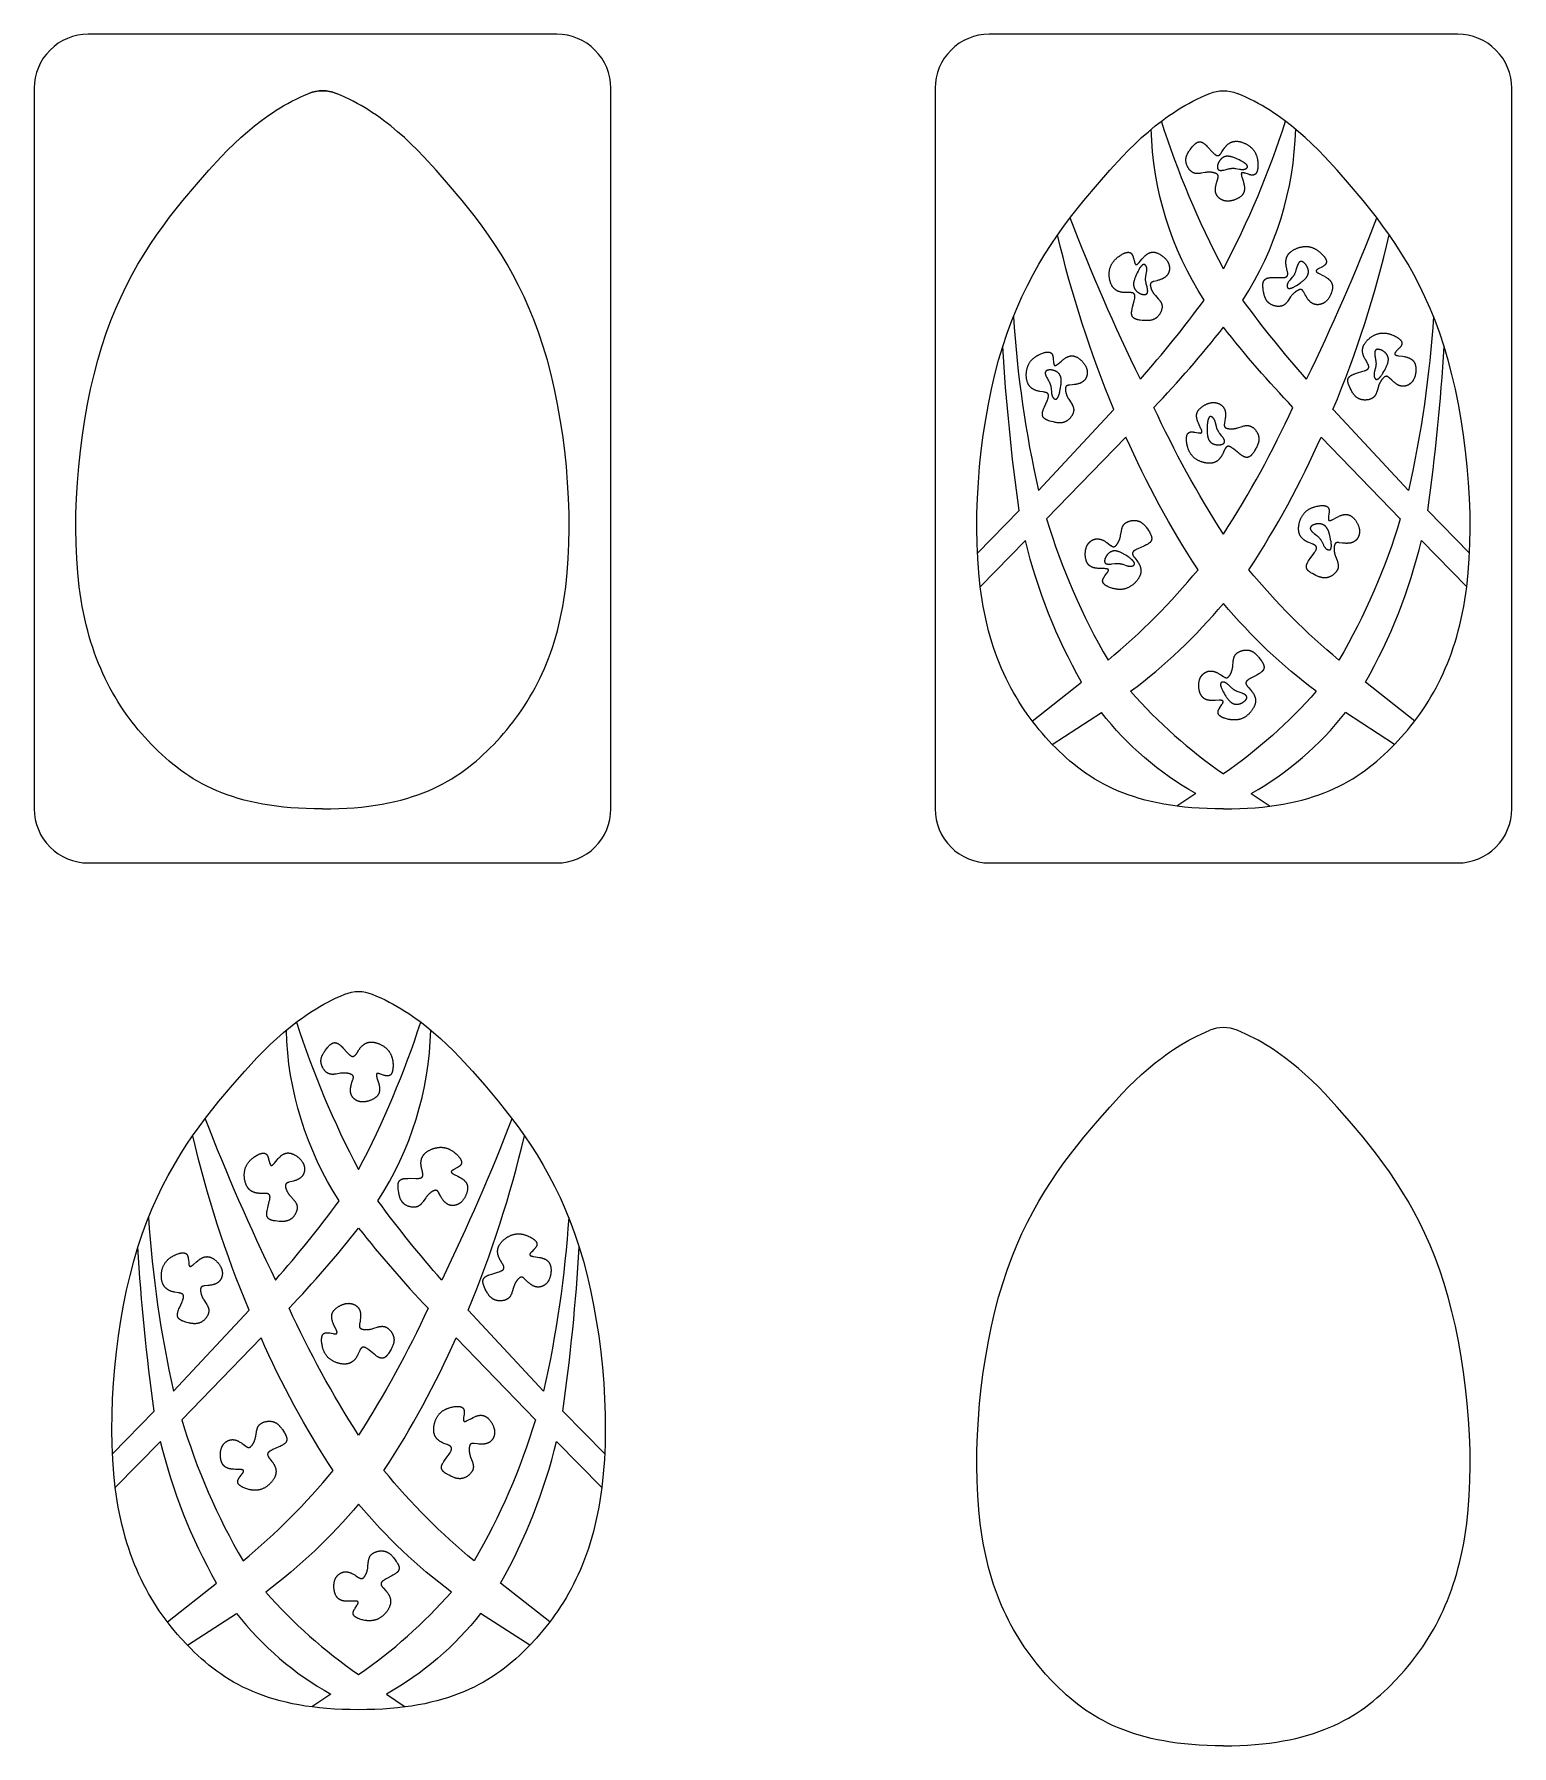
# Model space of a CAD drawing. Extents: x -66 to 16, y -52 to 43.
import ezdxf

# ---------------------------------------------------------------- set-up
doc = ezdxf.new("R2010")
doc.units = 0
doc.layers.add('CURVES', color=7, linetype='CONTINUOUS')
doc.layers.add('DEFAULT', color=7, linetype='CONTINUOUS')

msp = doc.modelspace()

# ---------------------------------------------------------------- linework, layer by layer
at = {"layer": 'CURVES'}
for points in [[(-66, 0, 0.414214), (-63, -3), (-37, -3, 0.414214), (-34, 0), (-34, 40, 0.414214), (-37, 43), (-63, 43, 0.414214), (-66, 40)], [(-66, 0, 0.414214), (-63, -3), (-37, -3, 0.414214), (-34, 0), (-34, 40, 0.414214), (-37, 43), (-63, 43, 0.414214), (-66, 40)], [(-16, 0, 0.414214), (-13, -3), (13, -3, 0.414214), (16, 0), (16, 40, 0.414214), (13, 43), (-13, 43, 0.414214), (-16, 40)], [(-16, 0, 0.414214), (-13, -3), (13, -3, 0.414214), (16, 0), (16, 40, 0.414214), (13, 43), (-13, 43, 0.414214), (-16, 40)], [(-47.237, -10.284), (-46.997, -10.387), (-46.761, -10.493), (-46.529, -10.605), (-46.301, -10.72), (-46.078, -10.84), (-45.858, -10.964), (-45.641, -11.092), (-45.428, -11.224), (-45.219, -11.36), (-45.012, -11.499), (-44.809, -11.642), (-44.608, -11.789), (-44.216, -12.093), (-43.833, -12.41), (-43.46, -12.74), (-43.094, -13.081), (-42.735, -13.434), (-42.381, -13.796), (-41.686, -14.549), (-41, -15.333), (-40.251, -16.226), (-39.512, -17.161), (-39.148, -17.649), (-38.79, -18.152), (-38.438, -18.671), (-38.094, -19.208), (-37.758, -19.765), (-37.433, -20.343), (-37.119, -20.943), (-36.816, -21.568), (-36.527, -22.217), (-36.252, -22.894), (-35.993, -23.599), (-35.75, -24.333), (-35.524, -25.098), (-35.317, -25.891), (-35.128, -26.706), (-34.957, -27.542), (-34.805, -28.393), (-34.673, -29.255), (-34.561, -30.126), (-34.469, -31), (-34.397, -31.874), (-34.346, -32.745), (-34.317, -33.607), (-34.309, -34.458), (-34.323, -35.294), (-34.359, -36.109), (-34.418, -36.902), (-34.5, -37.667), (-34.55, -38.038), (-34.605, -38.401), (-34.667, -38.757), (-34.733, -39.106), (-34.806, -39.447), (-34.883, -39.781), (-34.966, -40.108), (-35.055, -40.428), (-35.148, -40.742), (-35.246, -41.049), (-35.35, -41.349), (-35.458, -41.644), (-35.571, -41.932), (-35.689, -42.214), (-35.811, -42.49), (-35.938, -42.76), (-36.069, -43.025), (-36.204, -43.285), (-36.344, -43.539), (-36.487, -43.787), (-36.635, -44.031), (-36.787, -44.27), (-36.942, -44.504), (-37.102, -44.733), (-37.265, -44.958), (-37.431, -45.178), (-37.601, -45.395), (-37.774, -45.607), (-37.951, -45.815), (-38.131, -46.019), (-38.5, -46.417), (-38.689, -46.61), (-38.881, -46.8), (-39.077, -46.986), (-39.277, -47.169), (-39.482, -47.347), (-39.691, -47.521), (-39.905, -47.691), (-40.125, -47.855), (-40.351, -48.016), (-40.583, -48.171), (-40.821, -48.321), (-41.066, -48.466), (-41.319, -48.605), (-41.58, -48.739), (-41.848, -48.867), (-42.125, -48.99), (-42.411, -49.106), (-42.706, -49.215), (-43.01, -49.319), (-43.324, -49.416), (-43.649, -49.505), (-43.984, -49.589), (-44.33, -49.664), (-44.688, -49.733), (-45.057, -49.794), (-45.438, -49.848), (-45.832, -49.894), (-46.238, -49.931), (-46.658, -49.961), (-47.091, -49.983), (-47.539, -49.996), (-48, -50), (-48.461, -49.996), (-48.909, -49.983), (-49.342, -49.961), (-49.762, -49.931), (-50.168, -49.894), (-50.562, -49.848), (-50.943, -49.794), (-51.312, -49.733), (-51.67, -49.664), (-52.016, -49.589), (-52.351, -49.505), (-52.676, -49.416), (-52.99, -49.319), (-53.294, -49.215), (-53.589, -49.106), (-53.875, -48.99), (-54.152, -48.867), (-54.42, -48.739), (-54.681, -48.605), (-54.934, -48.466), (-55.179, -48.321), (-55.417, -48.171), (-55.649, -48.016), (-55.875, -47.855), (-56.095, -47.691), (-56.309, -47.521), (-56.518, -47.347), (-56.723, -47.169), (-56.923, -46.986), (-57.119, -46.8), (-57.311, -46.61), (-57.5, -46.417), (-57.869, -46.019), (-58.049, -45.815), (-58.226, -45.607), (-58.399, -45.395), (-58.569, -45.178), (-58.735, -44.958), (-58.898, -44.733), (-59.058, -44.504), (-59.213, -44.27), (-59.365, -44.031), (-59.513, -43.787), (-59.656, -43.539), (-59.796, -43.285), (-59.931, -43.025), (-60.062, -42.76), (-60.189, -42.49), (-60.311, -42.214), (-60.429, -41.932), (-60.542, -41.644), (-60.65, -41.349), (-60.754, -41.049), (-60.852, -40.742), (-60.945, -40.428), (-61.034, -40.108), (-61.117, -39.781), (-61.194, -39.447), (-61.267, -39.106), (-61.333, -38.757), (-61.395, -38.401), (-61.45, -38.038), (-61.5, -37.667), (-61.582, -36.902), (-61.641, -36.109), (-61.677, -35.294), (-61.691, -34.458), (-61.683, -33.607), (-61.654, -32.745), (-61.603, -31.874), (-61.531, -31), (-61.439, -30.126), (-61.327, -29.255), (-61.195, -28.393), (-61.043, -27.542), (-60.872, -26.706), (-60.683, -25.891), (-60.476, -25.098), (-60.25, -24.333), (-60.007, -23.599), (-59.748, -22.894), (-59.473, -22.217), (-59.184, -21.568), (-58.881, -20.943), (-58.567, -20.343), (-58.242, -19.765), (-57.906, -19.208), (-57.562, -18.671), (-57.21, -18.152), (-56.852, -17.649), (-56.488, -17.161), (-55.749, -16.226), (-55, -15.333), (-54.314, -14.549), (-53.619, -13.796), (-53.265, -13.434), (-52.906, -13.081), (-52.54, -12.74), (-52.167, -12.41), (-51.784, -12.093), (-51.392, -11.789), (-51.191, -11.642), (-50.988, -11.499), (-50.781, -11.36), (-50.572, -11.224), (-50.359, -11.092), (-50.142, -10.964), (-49.922, -10.84), (-49.699, -10.72), (-49.471, -10.605), (-49.239, -10.493), (-49.003, -10.387), (-48.763, -10.284, -0.198273)]]:
    msp.add_lwpolyline(points, format="xyb", close=True, dxfattribs=at)
for points in [[(-50, 0), (-50.461, 0.004), (-50.909, 0.017), (-51.342, 0.039), (-51.762, 0.069), (-52.168, 0.106), (-52.562, 0.152), (-52.943, 0.206), (-53.312, 0.267), (-53.67, 0.336), (-54.016, 0.411), (-54.351, 0.495), (-54.676, 0.584), (-54.99, 0.681), (-55.294, 0.785), (-55.589, 0.894), (-55.875, 1.01), (-56.152, 1.133), (-56.42, 1.261), (-56.681, 1.395), (-56.934, 1.534), (-57.179, 1.679), (-57.417, 1.829), (-57.649, 1.984), (-57.875, 2.145), (-58.095, 2.309), (-58.309, 2.479), (-58.518, 2.653), (-58.723, 2.831), (-58.923, 3.014), (-59.119, 3.2), (-59.311, 3.39), (-59.5, 3.583), (-59.869, 3.981), (-60.049, 4.185), (-60.226, 4.393), (-60.399, 4.605), (-60.569, 4.822), (-60.735, 5.042), (-60.898, 5.267), (-61.058, 5.496), (-61.213, 5.73), (-61.365, 5.969), (-61.513, 6.213), (-61.656, 6.461), (-61.796, 6.715), (-61.931, 6.975), (-62.062, 7.24), (-62.189, 7.51), (-62.311, 7.786), (-62.429, 8.068), (-62.542, 8.356), (-62.65, 8.651), (-62.754, 8.951), (-62.852, 9.258), (-62.945, 9.572), (-63.034, 9.892), (-63.117, 10.219), (-63.194, 10.553), (-63.267, 10.894), (-63.333, 11.243), (-63.395, 11.599), (-63.45, 11.962), (-63.5, 12.333), (-63.582, 13.098), (-63.641, 13.891), (-63.677, 14.706), (-63.691, 15.542), (-63.683, 16.393), (-63.654, 17.255), (-63.603, 18.126), (-63.531, 19), (-63.439, 19.874), (-63.327, 20.745), (-63.195, 21.607), (-63.043, 22.458), (-62.872, 23.294), (-62.683, 24.109), (-62.476, 24.902), (-62.25, 25.667), (-62.007, 26.401), (-61.748, 27.106), (-61.473, 27.783), (-61.184, 28.432), (-60.881, 29.057), (-60.567, 29.657), (-60.242, 30.235), (-59.906, 30.792), (-59.562, 31.329), (-59.21, 31.848), (-58.852, 32.351), (-58.488, 32.839), (-57.749, 33.774), (-57, 34.667), (-56.314, 35.451), (-55.619, 36.204), (-55.265, 36.566), (-54.906, 36.919), (-54.54, 37.26), (-54.167, 37.59), (-53.784, 37.907), (-53.392, 38.211), (-53.191, 38.358), (-52.988, 38.501), (-52.781, 38.64), (-52.572, 38.776), (-52.359, 38.908), (-52.142, 39.036), (-51.922, 39.16), (-51.699, 39.28), (-51.471, 39.395), (-51.239, 39.507), (-51.003, 39.613), (-50.763, 39.716)], [(-50, 0), (-50.461, 0.004), (-50.909, 0.017), (-51.342, 0.039), (-51.762, 0.069), (-52.168, 0.106), (-52.562, 0.152), (-52.943, 0.206), (-53.312, 0.267), (-53.67, 0.336), (-54.016, 0.411), (-54.351, 0.495), (-54.676, 0.584), (-54.99, 0.681), (-55.294, 0.785), (-55.589, 0.894), (-55.875, 1.01), (-56.152, 1.133), (-56.42, 1.261), (-56.681, 1.395), (-56.934, 1.534), (-57.179, 1.679), (-57.417, 1.829), (-57.649, 1.984), (-57.875, 2.145), (-58.095, 2.309), (-58.309, 2.479), (-58.518, 2.653), (-58.723, 2.831), (-58.923, 3.014), (-59.119, 3.2), (-59.311, 3.39), (-59.5, 3.583), (-59.869, 3.981), (-60.049, 4.185), (-60.226, 4.393), (-60.399, 4.605), (-60.569, 4.822), (-60.735, 5.042), (-60.898, 5.267), (-61.058, 5.496), (-61.213, 5.73), (-61.365, 5.969), (-61.513, 6.213), (-61.656, 6.461), (-61.796, 6.715), (-61.931, 6.975), (-62.062, 7.24), (-62.189, 7.51), (-62.311, 7.786), (-62.429, 8.068), (-62.542, 8.356), (-62.65, 8.651), (-62.754, 8.951), (-62.852, 9.258), (-62.945, 9.572), (-63.034, 9.892), (-63.117, 10.219), (-63.194, 10.553), (-63.267, 10.894), (-63.333, 11.243), (-63.395, 11.599), (-63.45, 11.962), (-63.5, 12.333), (-63.582, 13.098), (-63.641, 13.891), (-63.677, 14.706), (-63.691, 15.542), (-63.683, 16.393), (-63.654, 17.255), (-63.603, 18.126), (-63.531, 19), (-63.439, 19.874), (-63.327, 20.745), (-63.195, 21.607), (-63.043, 22.458), (-62.872, 23.294), (-62.683, 24.109), (-62.476, 24.902), (-62.25, 25.667), (-62.007, 26.401), (-61.748, 27.106), (-61.473, 27.783), (-61.184, 28.432), (-60.881, 29.057), (-60.567, 29.657), (-60.242, 30.235), (-59.906, 30.792), (-59.562, 31.329), (-59.21, 31.848), (-58.852, 32.351), (-58.488, 32.839), (-57.749, 33.774), (-57, 34.667), (-56.314, 35.451), (-55.619, 36.204), (-55.265, 36.566), (-54.906, 36.919), (-54.54, 37.26), (-54.167, 37.59), (-53.784, 37.907), (-53.392, 38.211), (-53.191, 38.358), (-52.988, 38.501), (-52.781, 38.64), (-52.572, 38.776), (-52.359, 38.908), (-52.142, 39.036), (-51.922, 39.16), (-51.699, 39.28), (-51.471, 39.395), (-51.239, 39.507), (-51.003, 39.613), (-50.763, 39.716)], [(-50, 0), (-49.539, 0.004), (-49.091, 0.017), (-48.658, 0.039), (-48.238, 0.069), (-47.832, 0.106), (-47.438, 0.152), (-47.057, 0.206), (-46.688, 0.267), (-46.33, 0.336), (-45.984, 0.411), (-45.649, 0.495), (-45.324, 0.584), (-45.01, 0.681), (-44.706, 0.785), (-44.411, 0.894), (-44.125, 1.01), (-43.848, 1.133), (-43.58, 1.261), (-43.319, 1.395), (-43.066, 1.534), (-42.821, 1.679), (-42.583, 1.829), (-42.351, 1.984), (-42.125, 2.145), (-41.905, 2.309), (-41.691, 2.479), (-41.482, 2.653), (-41.277, 2.831), (-41.077, 3.014), (-40.881, 3.2), (-40.689, 3.39), (-40.5, 3.583), (-40.131, 3.981), (-39.951, 4.185), (-39.774, 4.393), (-39.601, 4.605), (-39.431, 4.822), (-39.265, 5.042), (-39.102, 5.267), (-38.942, 5.496), (-38.787, 5.73), (-38.635, 5.969), (-38.487, 6.213), (-38.344, 6.461), (-38.204, 6.715), (-38.069, 6.975), (-37.938, 7.24), (-37.811, 7.51), (-37.689, 7.786), (-37.571, 8.068), (-37.458, 8.356), (-37.35, 8.651), (-37.246, 8.951), (-37.148, 9.258), (-37.055, 9.572), (-36.966, 9.892), (-36.883, 10.219), (-36.806, 10.553), (-36.733, 10.894), (-36.667, 11.243), (-36.605, 11.599), (-36.55, 11.962), (-36.5, 12.333), (-36.418, 13.098), (-36.359, 13.891), (-36.323, 14.706), (-36.309, 15.542), (-36.317, 16.393), (-36.346, 17.255), (-36.397, 18.126), (-36.469, 19), (-36.561, 19.874), (-36.673, 20.745), (-36.805, 21.607), (-36.957, 22.458), (-37.128, 23.294), (-37.317, 24.109), (-37.524, 24.902), (-37.75, 25.667), (-37.993, 26.401), (-38.252, 27.106), (-38.527, 27.783), (-38.816, 28.432), (-39.119, 29.057), (-39.433, 29.657), (-39.758, 30.235), (-40.094, 30.792), (-40.438, 31.329), (-40.79, 31.848), (-41.148, 32.351), (-41.512, 32.839), (-42.251, 33.774), (-43, 34.667), (-43.686, 35.451), (-44.381, 36.204), (-44.735, 36.566), (-45.094, 36.919), (-45.46, 37.26), (-45.833, 37.59), (-46.216, 37.907), (-46.608, 38.211), (-46.809, 38.358), (-47.012, 38.501), (-47.219, 38.64), (-47.428, 38.776), (-47.641, 38.908), (-47.858, 39.036), (-48.078, 39.16), (-48.301, 39.28), (-48.529, 39.395), (-48.761, 39.507), (-48.997, 39.613), (-49.237, 39.716)], [(-50, 0), (-49.539, 0.004), (-49.091, 0.017), (-48.658, 0.039), (-48.238, 0.069), (-47.832, 0.106), (-47.438, 0.152), (-47.057, 0.206), (-46.688, 0.267), (-46.33, 0.336), (-45.984, 0.411), (-45.649, 0.495), (-45.324, 0.584), (-45.01, 0.681), (-44.706, 0.785), (-44.411, 0.894), (-44.125, 1.01), (-43.848, 1.133), (-43.58, 1.261), (-43.319, 1.395), (-43.066, 1.534), (-42.821, 1.679), (-42.583, 1.829), (-42.351, 1.984), (-42.125, 2.145), (-41.905, 2.309), (-41.691, 2.479), (-41.482, 2.653), (-41.277, 2.831), (-41.077, 3.014), (-40.881, 3.2), (-40.689, 3.39), (-40.5, 3.583), (-40.131, 3.981), (-39.951, 4.185), (-39.774, 4.393), (-39.601, 4.605), (-39.431, 4.822), (-39.265, 5.042), (-39.102, 5.267), (-38.942, 5.496), (-38.787, 5.73), (-38.635, 5.969), (-38.487, 6.213), (-38.344, 6.461), (-38.204, 6.715), (-38.069, 6.975), (-37.938, 7.24), (-37.811, 7.51), (-37.689, 7.786), (-37.571, 8.068), (-37.458, 8.356), (-37.35, 8.651), (-37.246, 8.951), (-37.148, 9.258), (-37.055, 9.572), (-36.966, 9.892), (-36.883, 10.219), (-36.806, 10.553), (-36.733, 10.894), (-36.667, 11.243), (-36.605, 11.599), (-36.55, 11.962), (-36.5, 12.333), (-36.418, 13.098), (-36.359, 13.891), (-36.323, 14.706), (-36.309, 15.542), (-36.317, 16.393), (-36.346, 17.255), (-36.397, 18.126), (-36.469, 19), (-36.561, 19.874), (-36.673, 20.745), (-36.805, 21.607), (-36.957, 22.458), (-37.128, 23.294), (-37.317, 24.109), (-37.524, 24.902), (-37.75, 25.667), (-37.993, 26.401), (-38.252, 27.106), (-38.527, 27.783), (-38.816, 28.432), (-39.119, 29.057), (-39.433, 29.657), (-39.758, 30.235), (-40.094, 30.792), (-40.438, 31.329), (-40.79, 31.848), (-41.148, 32.351), (-41.512, 32.839), (-42.251, 33.774), (-43, 34.667), (-43.686, 35.451), (-44.381, 36.204), (-44.735, 36.566), (-45.094, 36.919), (-45.46, 37.26), (-45.833, 37.59), (-46.216, 37.907), (-46.608, 38.211), (-46.809, 38.358), (-47.012, 38.501), (-47.219, 38.64), (-47.428, 38.776), (-47.641, 38.908), (-47.858, 39.036), (-48.078, 39.16), (-48.301, 39.28), (-48.529, 39.395), (-48.761, 39.507), (-48.997, 39.613), (-49.237, 39.716)], [(0, 0), (-0.461, 0.004), (-0.909, 0.017), (-1.342, 0.039), (-1.762, 0.069), (-2.168, 0.106), (-2.562, 0.152), (-2.943, 0.206), (-3.312, 0.267), (-3.67, 0.336), (-4.016, 0.411), (-4.351, 0.495), (-4.676, 0.584), (-4.99, 0.681), (-5.294, 0.785), (-5.589, 0.894), (-5.875, 1.01), (-6.152, 1.133), (-6.42, 1.261), (-6.681, 1.395), (-6.934, 1.534), (-7.179, 1.679), (-7.417, 1.829), (-7.649, 1.984), (-7.875, 2.145), (-8.095, 2.309), (-8.309, 2.479), (-8.518, 2.653), (-8.723, 2.831), (-8.923, 3.014), (-9.119, 3.2), (-9.311, 3.39), (-9.5, 3.583), (-9.869, 3.981), (-10.049, 4.185), (-10.226, 4.393), (-10.399, 4.605), (-10.569, 4.822), (-10.735, 5.042), (-10.898, 5.267), (-11.058, 5.496), (-11.213, 5.73), (-11.365, 5.969), (-11.513, 6.213), (-11.656, 6.461), (-11.796, 6.715), (-11.931, 6.975), (-12.062, 7.24), (-12.189, 7.51), (-12.311, 7.786), (-12.429, 8.068), (-12.542, 8.356), (-12.65, 8.651), (-12.754, 8.951), (-12.852, 9.258), (-12.945, 9.572), (-13.034, 9.892), (-13.117, 10.219), (-13.194, 10.553), (-13.267, 10.894), (-13.333, 11.243), (-13.395, 11.599), (-13.45, 11.962), (-13.5, 12.333), (-13.582, 13.098), (-13.641, 13.891), (-13.677, 14.706), (-13.691, 15.542), (-13.683, 16.393), (-13.654, 17.255), (-13.603, 18.126), (-13.531, 19), (-13.439, 19.874), (-13.327, 20.745), (-13.195, 21.607), (-13.043, 22.458), (-12.872, 23.294), (-12.683, 24.109), (-12.476, 24.902), (-12.25, 25.667), (-12.007, 26.401), (-11.748, 27.106), (-11.473, 27.783), (-11.184, 28.432), (-10.881, 29.057), (-10.567, 29.657), (-10.242, 30.235), (-9.906, 30.792), (-9.562, 31.329), (-9.21, 31.848), (-8.852, 32.351), (-8.488, 32.839), (-7.749, 33.774), (-7, 34.667), (-6.314, 35.451), (-5.619, 36.204), (-5.265, 36.566), (-4.906, 36.919), (-4.54, 37.26), (-4.167, 37.59), (-3.784, 37.907), (-3.392, 38.211), (-3.191, 38.358), (-2.988, 38.501), (-2.781, 38.64), (-2.572, 38.776), (-2.359, 38.908), (-2.142, 39.036), (-1.922, 39.16), (-1.699, 39.28), (-1.471, 39.395), (-1.239, 39.507), (-1.003, 39.613), (-0.763, 39.716)], [(0, 0), (-0.461, 0.004), (-0.909, 0.017), (-1.342, 0.039), (-1.762, 0.069), (-2.168, 0.106), (-2.562, 0.152), (-2.943, 0.206), (-3.312, 0.267), (-3.67, 0.336), (-4.016, 0.411), (-4.351, 0.495), (-4.676, 0.584), (-4.99, 0.681), (-5.294, 0.785), (-5.589, 0.894), (-5.875, 1.01), (-6.152, 1.133), (-6.42, 1.261), (-6.681, 1.395), (-6.934, 1.534), (-7.179, 1.679), (-7.417, 1.829), (-7.649, 1.984), (-7.875, 2.145), (-8.095, 2.309), (-8.309, 2.479), (-8.518, 2.653), (-8.723, 2.831), (-8.923, 3.014), (-9.119, 3.2), (-9.311, 3.39), (-9.5, 3.583), (-9.869, 3.981), (-10.049, 4.185), (-10.226, 4.393), (-10.399, 4.605), (-10.569, 4.822), (-10.735, 5.042), (-10.898, 5.267), (-11.058, 5.496), (-11.213, 5.73), (-11.365, 5.969), (-11.513, 6.213), (-11.656, 6.461), (-11.796, 6.715), (-11.931, 6.975), (-12.062, 7.24), (-12.189, 7.51), (-12.311, 7.786), (-12.429, 8.068), (-12.542, 8.356), (-12.65, 8.651), (-12.754, 8.951), (-12.852, 9.258), (-12.945, 9.572), (-13.034, 9.892), (-13.117, 10.219), (-13.194, 10.553), (-13.267, 10.894), (-13.333, 11.243), (-13.395, 11.599), (-13.45, 11.962), (-13.5, 12.333), (-13.582, 13.098), (-13.641, 13.891), (-13.677, 14.706), (-13.691, 15.542), (-13.683, 16.393), (-13.654, 17.255), (-13.603, 18.126), (-13.531, 19), (-13.439, 19.874), (-13.327, 20.745), (-13.195, 21.607), (-13.043, 22.458), (-12.872, 23.294), (-12.683, 24.109), (-12.476, 24.902), (-12.25, 25.667), (-12.007, 26.401), (-11.748, 27.106), (-11.473, 27.783), (-11.184, 28.432), (-10.881, 29.057), (-10.567, 29.657), (-10.242, 30.235), (-9.906, 30.792), (-9.562, 31.329), (-9.21, 31.848), (-8.852, 32.351), (-8.488, 32.839), (-7.749, 33.774), (-7, 34.667), (-6.314, 35.451), (-5.619, 36.204), (-5.265, 36.566), (-4.906, 36.919), (-4.54, 37.26), (-4.167, 37.59), (-3.784, 37.907), (-3.392, 38.211), (-3.191, 38.358), (-2.988, 38.501), (-2.781, 38.64), (-2.572, 38.776), (-2.359, 38.908), (-2.142, 39.036), (-1.922, 39.16), (-1.699, 39.28), (-1.471, 39.395), (-1.239, 39.507), (-1.003, 39.613), (-0.763, 39.716)], [(0, 0), (0.461, 0.004), (0.909, 0.017), (1.342, 0.039), (1.762, 0.069), (2.168, 0.106), (2.562, 0.152), (2.943, 0.206), (3.312, 0.267), (3.67, 0.336), (4.016, 0.411), (4.351, 0.495), (4.676, 0.584), (4.99, 0.681), (5.294, 0.785), (5.589, 0.894), (5.875, 1.01), (6.152, 1.133), (6.42, 1.261), (6.681, 1.395), (6.934, 1.534), (7.179, 1.679), (7.417, 1.829), (7.649, 1.984), (7.875, 2.145), (8.095, 2.309), (8.309, 2.479), (8.518, 2.653), (8.723, 2.831), (8.923, 3.014), (9.119, 3.2), (9.311, 3.39), (9.5, 3.583), (9.869, 3.981), (10.049, 4.185), (10.226, 4.393), (10.399, 4.605), (10.569, 4.822), (10.735, 5.042), (10.898, 5.267), (11.058, 5.496), (11.213, 5.73), (11.365, 5.969), (11.513, 6.213), (11.656, 6.461), (11.796, 6.715), (11.931, 6.975), (12.062, 7.24), (12.189, 7.51), (12.311, 7.786), (12.429, 8.068), (12.542, 8.356), (12.65, 8.651), (12.754, 8.951), (12.852, 9.258), (12.945, 9.572), (13.034, 9.892), (13.117, 10.219), (13.194, 10.553), (13.267, 10.894), (13.333, 11.243), (13.395, 11.599), (13.45, 11.962), (13.5, 12.333), (13.582, 13.098), (13.641, 13.891), (13.677, 14.706), (13.691, 15.542), (13.683, 16.393), (13.654, 17.255), (13.603, 18.126), (13.531, 19), (13.439, 19.874), (13.327, 20.745), (13.195, 21.607), (13.043, 22.458), (12.872, 23.294), (12.683, 24.109), (12.476, 24.902), (12.25, 25.667), (12.007, 26.401), (11.748, 27.106), (11.473, 27.783), (11.184, 28.432), (10.881, 29.057), (10.567, 29.657), (10.242, 30.235), (9.906, 30.792), (9.562, 31.329), (9.21, 31.848), (8.852, 32.351), (8.488, 32.839), (7.749, 33.774), (7, 34.667), (6.314, 35.451), (5.619, 36.204), (5.265, 36.566), (4.906, 36.919), (4.54, 37.26), (4.167, 37.59), (3.784, 37.907), (3.392, 38.211), (3.191, 38.358), (2.988, 38.501), (2.781, 38.64), (2.572, 38.776), (2.359, 38.908), (2.142, 39.036), (1.922, 39.16), (1.699, 39.28), (1.471, 39.395), (1.239, 39.507), (1.003, 39.613), (0.763, 39.716)], [(0, -52), (0.461, -51.996), (0.909, -51.983), (1.342, -51.961), (1.762, -51.931), (2.168, -51.894), (2.562, -51.848), (2.943, -51.794), (3.312, -51.733), (3.67, -51.664), (4.016, -51.589), (4.351, -51.505), (4.676, -51.416), (4.99, -51.319), (5.294, -51.215), (5.589, -51.106), (5.875, -50.99), (6.152, -50.867), (6.42, -50.739), (6.681, -50.605), (6.934, -50.466), (7.179, -50.321), (7.417, -50.171), (7.649, -50.016), (7.875, -49.855), (8.095, -49.691), (8.309, -49.521), (8.518, -49.347), (8.723, -49.169), (8.923, -48.986), (9.119, -48.8), (9.311, -48.61), (9.5, -48.417), (9.869, -48.019), (10.049, -47.815), (10.226, -47.607), (10.399, -47.395), (10.569, -47.178), (10.735, -46.958), (10.898, -46.733), (11.058, -46.504), (11.213, -46.27), (11.365, -46.031), (11.513, -45.787), (11.656, -45.539), (11.796, -45.285), (11.931, -45.025), (12.062, -44.76), (12.189, -44.49), (12.311, -44.214), (12.429, -43.932), (12.542, -43.644), (12.65, -43.349), (12.754, -43.049), (12.852, -42.742), (12.945, -42.428), (13.034, -42.108), (13.117, -41.781), (13.194, -41.447), (13.267, -41.106), (13.333, -40.757), (13.395, -40.401), (13.45, -40.038), (13.5, -39.667), (13.582, -38.902), (13.641, -38.109), (13.677, -37.294), (13.691, -36.458), (13.683, -35.607), (13.654, -34.745), (13.603, -33.874), (13.531, -33), (13.439, -32.126), (13.327, -31.255), (13.195, -30.393), (13.043, -29.542), (12.872, -28.706), (12.683, -27.891), (12.476, -27.098), (12.25, -26.333), (12.007, -25.599), (11.748, -24.894), (11.473, -24.217), (11.184, -23.568), (10.881, -22.943), (10.567, -22.343), (10.242, -21.765), (9.906, -21.208), (9.562, -20.671), (9.21, -20.152), (8.852, -19.649), (8.488, -19.161), (7.749, -18.226), (7, -17.333), (6.314, -16.549), (5.619, -15.796), (5.265, -15.434), (4.906, -15.081), (4.54, -14.74), (4.167, -14.41), (3.784, -14.093), (3.392, -13.789), (3.191, -13.642), (2.988, -13.499), (2.781, -13.36), (2.572, -13.224), (2.359, -13.092), (2.142, -12.964), (1.922, -12.84), (1.699, -12.72), (1.471, -12.605), (1.239, -12.493), (1.003, -12.387), (0.763, -12.284)]]:
    msp.add_lwpolyline(points, dxfattribs=at)
at = {"layer": 'CURVES', "extrusion": (0, 0, -1)}
for centre in [(50, 37.867), (50, 37.867), (0, 37.867), (0, 37.867)]:
    msp.add_arc(centre, 2, 67.57053, 112.42947, dxfattribs=at)
at = {"layer": 'CURVES'}
for centre in [(-50, 37.867), (0, -14.133)]:
    msp.add_arc(centre, 2, 67.57053, 112.42947, dxfattribs=at)
at = {"layer": 'DEFAULT'}
for p, q in [((-10.268, 17.678), (-6.079, 22.177)), ((10.268, 17.678), (6.079, 22.177)), ((-9.813, 16.1), (-5.414, 20.643)), ((9.813, 16.1), (5.414, 20.643)), ((-13.658, 14.205), (-11.34, 16.569)), ((13.658, 14.205), (11.34, 16.569)), ((-13.5, 12.333), (-10.991, 14.895)), ((13.5, 12.333), (10.991, 14.895)), ((-10.612, 4.878), (-7.881, 7.028)), ((10.612, 4.878), (7.881, 7.028)), ((-9.5, 3.583), (-6.775, 5.35)), ((9.5, 3.583), (6.775, 5.35)), ((-1.542, 0.86), (-2.59, 0.156)), ((1.542, 0.86), (2.59, 0.156))]:
    msp.add_line(p, q, dxfattribs=at)
for points in [[(0, 0), (0.461, 0.004), (0.909, 0.017), (1.342, 0.039), (1.762, 0.069), (2.168, 0.106), (2.562, 0.152), (2.943, 0.206), (3.312, 0.267), (3.67, 0.336), (4.016, 0.411), (4.351, 0.495), (4.676, 0.584), (4.99, 0.681), (5.294, 0.785), (5.589, 0.894), (5.875, 1.01), (6.152, 1.133), (6.42, 1.261), (6.681, 1.395), (6.934, 1.534), (7.179, 1.679), (7.417, 1.829), (7.649, 1.984), (7.875, 2.145), (8.095, 2.309), (8.309, 2.479), (8.518, 2.653), (8.723, 2.831), (8.923, 3.014), (9.119, 3.2), (9.311, 3.39), (9.5, 3.583), (9.869, 3.981), (10.049, 4.185), (10.226, 4.393), (10.399, 4.605), (10.569, 4.822), (10.735, 5.042), (10.898, 5.267), (11.058, 5.496), (11.213, 5.73), (11.365, 5.969), (11.513, 6.213), (11.656, 6.461), (11.796, 6.715), (11.931, 6.975), (12.062, 7.24), (12.189, 7.51), (12.311, 7.786), (12.429, 8.068), (12.542, 8.356), (12.65, 8.651), (12.754, 8.951), (12.852, 9.258), (12.945, 9.572), (13.034, 9.892), (13.117, 10.219), (13.194, 10.553), (13.267, 10.894), (13.333, 11.243), (13.395, 11.599), (13.45, 11.962), (13.5, 12.333), (13.582, 13.098), (13.641, 13.891), (13.677, 14.706), (13.691, 15.542), (13.683, 16.393), (13.654, 17.255), (13.603, 18.126), (13.531, 19), (13.439, 19.874), (13.327, 20.745), (13.195, 21.607), (13.043, 22.458), (12.872, 23.294), (12.683, 24.109), (12.476, 24.902), (12.25, 25.667), (12.007, 26.401), (11.748, 27.106), (11.473, 27.783), (11.184, 28.432), (10.881, 29.057), (10.567, 29.657), (10.242, 30.235), (9.906, 30.792), (9.562, 31.329), (9.21, 31.848), (8.852, 32.351), (8.488, 32.839), (7.749, 33.774), (7, 34.667), (6.314, 35.451), (5.619, 36.204), (5.265, 36.566), (4.906, 36.919), (4.54, 37.26), (4.167, 37.59), (3.784, 37.907), (3.392, 38.211), (3.191, 38.358), (2.988, 38.501), (2.781, 38.64), (2.572, 38.776), (2.359, 38.908), (2.142, 39.036), (1.922, 39.16), (1.699, 39.28), (1.471, 39.395), (1.239, 39.507), (1.003, 39.613), (0.763, 39.716)], [(0, -52), (-0.461, -51.996), (-0.909, -51.983), (-1.342, -51.961), (-1.762, -51.931), (-2.168, -51.894), (-2.562, -51.848), (-2.943, -51.794), (-3.312, -51.733), (-3.67, -51.664), (-4.016, -51.589), (-4.351, -51.505), (-4.676, -51.416), (-4.99, -51.319), (-5.294, -51.215), (-5.589, -51.106), (-5.875, -50.99), (-6.152, -50.867), (-6.42, -50.739), (-6.681, -50.605), (-6.934, -50.466), (-7.179, -50.321), (-7.417, -50.171), (-7.649, -50.016), (-7.875, -49.855), (-8.095, -49.691), (-8.309, -49.521), (-8.518, -49.347), (-8.723, -49.169), (-8.923, -48.986), (-9.119, -48.8), (-9.311, -48.61), (-9.5, -48.417), (-9.869, -48.019), (-10.049, -47.815), (-10.226, -47.607), (-10.399, -47.395), (-10.569, -47.178), (-10.735, -46.958), (-10.898, -46.733), (-11.058, -46.504), (-11.213, -46.27), (-11.365, -46.031), (-11.513, -45.787), (-11.656, -45.539), (-11.796, -45.285), (-11.931, -45.025), (-12.062, -44.76), (-12.189, -44.49), (-12.311, -44.214), (-12.429, -43.932), (-12.542, -43.644), (-12.65, -43.349), (-12.754, -43.049), (-12.852, -42.742), (-12.945, -42.428), (-13.034, -42.108), (-13.117, -41.781), (-13.194, -41.447), (-13.267, -41.106), (-13.333, -40.757), (-13.395, -40.401), (-13.45, -40.038), (-13.5, -39.667), (-13.582, -38.902), (-13.641, -38.109), (-13.677, -37.294), (-13.691, -36.458), (-13.683, -35.607), (-13.654, -34.745), (-13.603, -33.874), (-13.531, -33), (-13.439, -32.126), (-13.327, -31.255), (-13.195, -30.393), (-13.043, -29.542), (-12.872, -28.706), (-12.683, -27.891), (-12.476, -27.098), (-12.25, -26.333), (-12.007, -25.599), (-11.748, -24.894), (-11.473, -24.217), (-11.184, -23.568), (-10.881, -22.943), (-10.567, -22.343), (-10.242, -21.765), (-9.906, -21.208), (-9.562, -20.671), (-9.21, -20.152), (-8.852, -19.649), (-8.488, -19.161), (-7.749, -18.226), (-7, -17.333), (-6.314, -16.549), (-5.619, -15.796), (-5.265, -15.434), (-4.906, -15.081), (-4.54, -14.74), (-4.167, -14.41), (-3.784, -14.093), (-3.392, -13.789), (-3.191, -13.642), (-2.988, -13.499), (-2.781, -13.36), (-2.572, -13.224), (-2.359, -13.092), (-2.142, -12.964), (-1.922, -12.84), (-1.699, -12.72), (-1.471, -12.605), (-1.239, -12.493), (-1.003, -12.387), (-0.763, -12.284)]]:
    msp.add_lwpolyline(points, dxfattribs=at)
for points in [[(0.049, 36.672), (0.064, 36.692), (0.079, 36.712), (0.094, 36.732), (0.11, 36.752), (0.126, 36.771), (0.142, 36.79), (0.159, 36.808), (0.176, 36.826), (0.194, 36.843), (0.212, 36.86), (0.23, 36.877), (0.249, 36.892), (0.268, 36.908), (0.288, 36.922), (0.308, 36.936), (0.329, 36.95), (0.35, 36.963), (0.371, 36.975), (0.393, 36.986), (0.404, 36.992), (0.415, 36.997), (0.427, 37.002), (0.438, 37.007), (0.45, 37.011), (0.461, 37.016), (0.473, 37.02), (0.485, 37.024), (0.497, 37.028), (0.509, 37.032), (0.521, 37.035), (0.534, 37.038), (0.546, 37.041), (0.559, 37.044), (0.572, 37.047), (0.585, 37.049), (0.598, 37.051), (0.611, 37.053), (0.624, 37.055), (0.638, 37.056), (0.651, 37.057), (0.665, 37.058), (0.679, 37.058), (0.693, 37.059), (0.707, 37.059), (0.721, 37.059), (0.735, 37.058), (0.75, 37.058), (0.779, 37.056), (0.809, 37.053), (0.839, 37.048), (0.87, 37.043), (0.901, 37.037), (0.932, 37.03), (0.963, 37.022), (0.995, 37.013), (1.026, 37.004), (1.058, 36.993), (1.09, 36.981), (1.121, 36.969), (1.153, 36.956), (1.184, 36.942), (1.215, 36.927), (1.246, 36.912), (1.277, 36.895), (1.307, 36.878), (1.337, 36.861), (1.367, 36.842), (1.396, 36.823), (1.424, 36.803), (1.452, 36.783), (1.479, 36.762), (1.506, 36.74), (1.532, 36.717), (1.557, 36.695), (1.581, 36.671), (1.605, 36.647), (1.627, 36.622), (1.649, 36.597), (1.669, 36.572), (1.689, 36.546), (1.707, 36.519), (1.725, 36.492), (1.741, 36.465), (1.757, 36.437), (1.772, 36.409), (1.786, 36.381), (1.799, 36.352), (1.811, 36.324), (1.823, 36.295), (1.834, 36.265), (1.843, 36.236), (1.853, 36.207), (1.861, 36.177), (1.869, 36.147), (1.876, 36.118), (1.882, 36.088), (1.888, 36.058), (1.893, 36.029), (1.897, 35.999), (1.901, 35.97), (1.904, 35.941), (1.907, 35.911), (1.911, 35.854), (1.913, 35.797), (1.913, 35.742), (1.912, 35.688), (1.909, 35.636), (1.905, 35.585), (1.902, 35.561), (1.899, 35.537), (1.895, 35.514), (1.891, 35.491), (1.887, 35.469), (1.882, 35.448), (1.876, 35.427), (1.87, 35.407), (1.864, 35.387), (1.86, 35.378), (1.857, 35.368), (1.853, 35.359), (1.85, 35.35), (1.846, 35.342), (1.842, 35.333), (1.837, 35.325), (1.833, 35.317), (1.829, 35.309), (1.824, 35.301), (1.819, 35.294), (1.814, 35.286), (1.809, 35.279), (1.804, 35.272), (1.799, 35.266), (1.794, 35.259), (1.788, 35.253), (1.782, 35.247), (1.776, 35.241), (1.77, 35.236), (1.764, 35.231), (1.761, 35.228), (1.758, 35.226), (1.755, 35.223), (1.751, 35.221), (1.748, 35.219), (1.745, 35.216), (1.741, 35.214), (1.738, 35.212), (1.734, 35.21), (1.731, 35.208), (1.727, 35.206), (1.724, 35.204), (1.72, 35.202), (1.717, 35.201), (1.713, 35.199), (1.709, 35.197), (1.705, 35.196), (1.702, 35.194), (1.698, 35.193), (1.694, 35.192), (1.69, 35.19), (1.686, 35.189), (1.682, 35.188), (1.678, 35.187), (1.674, 35.186), (1.669, 35.185), (1.665, 35.184), (1.661, 35.183), (1.652, 35.182), (1.644, 35.181), (1.635, 35.18), (1.625, 35.179), (1.616, 35.179), (1.607, 35.179), (1.597, 35.179), (1.587, 35.18), (1.577, 35.181), (1.567, 35.182), (1.557, 35.183), (1.547, 35.184), (1.536, 35.186), (1.515, 35.19), (1.494, 35.194), (1.472, 35.199), (1.45, 35.205), (1.428, 35.211), (1.384, 35.224), (1.213, 35.281), (1.174, 35.293), (1.156, 35.299), (1.138, 35.303), (1.121, 35.307), (1.113, 35.309), (1.105, 35.311), (1.097, 35.312), (1.09, 35.313), (1.082, 35.314), (1.075, 35.315), (1.068, 35.315), (1.065, 35.315), (1.062, 35.315), (1.059, 35.315), (1.056, 35.315), (1.053, 35.315), (1.05, 35.315), (1.047, 35.314), (1.044, 35.314), (1.041, 35.314), (1.039, 35.313), (1.036, 35.312), (1.035, 35.312), (1.034, 35.312), (1.032, 35.311), (1.031, 35.311), (1.03, 35.311), (1.029, 35.31), (1.028, 35.31), (1.026, 35.309), (1.025, 35.309), (1.024, 35.308), (1.023, 35.308), (1.022, 35.307), (1.021, 35.307), (1.02, 35.306), (1.019, 35.306), (1.018, 35.305), (1.017, 35.304), (1.016, 35.304), (1.015, 35.303), (1.014, 35.302), (1.014, 35.302), (1.013, 35.301), (1.012, 35.3), (1.011, 35.299), (1.01, 35.299), (1.009, 35.298), (1.009, 35.297), (1.008, 35.296), (1.007, 35.295), (1.006, 35.294), (1.006, 35.293), (1.005, 35.293), (1.004, 35.292), (1.004, 35.291), (1.003, 35.29), (1.002, 35.289), (1.002, 35.288), (1.001, 35.287), (1.001, 35.286), (1, 35.285), (1, 35.284), (0.999, 35.282), (0.999, 35.281), (0.998, 35.28), (0.997, 35.278), (0.996, 35.276), (0.996, 35.273), (0.995, 35.271), (0.994, 35.268), (0.993, 35.265), (0.993, 35.263), (0.992, 35.26), (0.992, 35.257), (0.992, 35.254), (0.991, 35.251), (0.991, 35.248), (0.991, 35.245), (0.991, 35.242), (0.991, 35.239), (0.991, 35.232), (0.991, 35.226), (0.991, 35.219), (0.992, 35.211), (0.992, 35.204), (0.993, 35.196), (0.994, 35.189), (0.997, 35.172), (1.001, 35.155), (1.005, 35.138), (1.009, 35.119), (1.019, 35.081), (1.088, 34.861), (1.116, 34.766), (1.128, 34.719), (1.139, 34.672), (1.149, 34.625), (1.153, 34.602), (1.157, 34.578), (1.16, 34.555), (1.163, 34.532), (1.165, 34.509), (1.166, 34.486), (1.167, 34.463), (1.168, 34.441), (1.167, 34.418), (1.166, 34.396), (1.164, 34.374), (1.163, 34.363), (1.162, 34.352), (1.16, 34.341), (1.158, 34.33), (1.156, 34.319), (1.154, 34.308), (1.152, 34.297), (1.149, 34.286), (1.146, 34.276), (1.143, 34.265), (1.14, 34.255), (1.137, 34.244), (1.133, 34.234), (1.129, 34.223), (1.125, 34.213), (1.12, 34.202), (1.116, 34.192), (1.111, 34.182), (1.106, 34.172), (1.1, 34.162), (1.094, 34.152), (1.089, 34.142), (1.082, 34.132), (1.076, 34.122), (1.069, 34.112), (1.062, 34.103), (1.055, 34.093), (1.047, 34.084), (1.039, 34.074), (1.031, 34.065), (1.023, 34.055), (1.014, 34.046), (1.005, 34.037), (0.995, 34.028), (0.986, 34.019), (0.976, 34.01), (0.956, 33.993), (0.934, 33.975), (0.912, 33.959), (0.889, 33.942), (0.864, 33.927), (0.84, 33.911), (0.814, 33.896), (0.788, 33.882), (0.761, 33.868), (0.734, 33.855), (0.706, 33.842), (0.677, 33.83), (0.649, 33.818), (0.619, 33.808), (0.59, 33.798), (0.56, 33.788), (0.53, 33.779), (0.5, 33.771), (0.47, 33.764), (0.439, 33.758), (0.409, 33.752), (0.379, 33.747), (0.349, 33.743), (0.319, 33.74), (0.289, 33.738), (0.259, 33.737), (0.23, 33.737), (0.201, 33.737), (0.186, 33.738), (0.172, 33.739), (0.158, 33.74), (0.144, 33.741), (0.13, 33.743), (0.116, 33.745), (0.103, 33.747), (0.089, 33.75), (0.076, 33.752), (0.062, 33.755), (0.049, 33.758), (0.036, 33.761), (0.023, 33.765), (0.01, 33.769), (-0.002, 33.773), (-0.015, 33.777), (-0.027, 33.781), (-0.039, 33.786), (-0.051, 33.791), (-0.063, 33.796), (-0.075, 33.801), (-0.087, 33.806), (-0.098, 33.812), (-0.11, 33.818), (-0.121, 33.824), (-0.132, 33.83), (-0.143, 33.836), (-0.154, 33.843), (-0.164, 33.849), (-0.175, 33.856), (-0.185, 33.863), (-0.195, 33.87), (-0.205, 33.878), (-0.215, 33.885), (-0.224, 33.893), (-0.234, 33.901), (-0.243, 33.908), (-0.252, 33.917), (-0.261, 33.925), (-0.269, 33.933), (-0.278, 33.942), (-0.286, 33.95), (-0.294, 33.959), (-0.302, 33.968), (-0.31, 33.977), (-0.318, 33.986), (-0.325, 33.996), (-0.332, 34.005), (-0.339, 34.015), (-0.346, 34.024), (-0.352, 34.034), (-0.359, 34.044), (-0.365, 34.054), (-0.371, 34.064), (-0.377, 34.074), (-0.382, 34.084), (-0.387, 34.094), (-0.393, 34.105), (-0.397, 34.115), (-0.402, 34.126), (-0.406, 34.136), (-0.411, 34.147), (-0.415, 34.158), (-0.418, 34.169), (-0.422, 34.18), (-0.425, 34.191), (-0.428, 34.202), (-0.431, 34.213), (-0.434, 34.224), (-0.436, 34.235), (-0.438, 34.247), (-0.44, 34.258), (-0.442, 34.269), (-0.444, 34.281), (-0.446, 34.303), (-0.448, 34.326), (-0.449, 34.349), (-0.449, 34.373), (-0.449, 34.396), (-0.448, 34.419), (-0.447, 34.442), (-0.445, 34.465), (-0.442, 34.488), (-0.439, 34.511), (-0.436, 34.534), (-0.432, 34.557), (-0.423, 34.602), (-0.413, 34.647), (-0.402, 34.69), (-0.39, 34.732), (-0.366, 34.812), (-0.312, 34.977), (-0.304, 35.005), (-0.297, 35.03), (-0.294, 35.042), (-0.292, 35.054), (-0.29, 35.065), (-0.288, 35.076), (-0.287, 35.082), (-0.287, 35.087), (-0.286, 35.092), (-0.286, 35.097), (-0.286, 35.103), (-0.286, 35.108), (-0.286, 35.112), (-0.286, 35.117), (-0.286, 35.122), (-0.286, 35.127), (-0.287, 35.131), (-0.287, 35.136), (-0.288, 35.14), (-0.289, 35.145), (-0.29, 35.149), (-0.291, 35.153), (-0.293, 35.158), (-0.294, 35.162), (-0.295, 35.164), (-0.296, 35.166), (-0.297, 35.168), (-0.297, 35.17), (-0.298, 35.172), (-0.299, 35.174), (-0.3, 35.176), (-0.301, 35.178), (-0.302, 35.18), (-0.304, 35.182), (-0.306, 35.186), (-0.308, 35.189), (-0.311, 35.193), (-0.314, 35.197), (-0.317, 35.201), (-0.32, 35.204), (-0.323, 35.208), (-0.327, 35.212), (-0.331, 35.215), (-0.334, 35.219), (-0.339, 35.222), (-0.343, 35.226), (-0.347, 35.229), (-0.352, 35.232), (-0.356, 35.236), (-0.361, 35.239), (-0.366, 35.243), (-0.372, 35.246), (-0.377, 35.249), (-0.389, 35.256), (-0.401, 35.262), (-0.413, 35.268), (-0.427, 35.274), (-0.441, 35.28), (-0.455, 35.286), (-0.471, 35.291), (-0.486, 35.296), (-0.503, 35.301), (-0.519, 35.306), (-0.537, 35.311), (-0.554, 35.315), (-0.573, 35.319), (-0.591, 35.323), (-0.61, 35.326), (-0.63, 35.329), (-0.65, 35.332), (-0.67, 35.335), (-0.691, 35.337), (-0.712, 35.339), (-0.733, 35.34), (-0.755, 35.341), (-0.777, 35.342), (-0.799, 35.342), (-0.822, 35.342), (-0.844, 35.341), (-0.867, 35.34), (-0.89, 35.339), (-0.914, 35.337), (-0.961, 35.331), (-1.009, 35.325), (-1.251, 35.284), (-1.3, 35.277), (-1.348, 35.271), (-1.372, 35.269), (-1.396, 35.268), (-1.42, 35.267), (-1.444, 35.267), (-1.467, 35.267), (-1.491, 35.268), (-1.502, 35.269), (-1.514, 35.27), (-1.525, 35.272), (-1.537, 35.273), (-1.548, 35.275), (-1.56, 35.277), (-1.571, 35.279), (-1.582, 35.281), (-1.593, 35.284), (-1.604, 35.287), (-1.615, 35.29), (-1.626, 35.294), (-1.637, 35.297), (-1.648, 35.301), (-1.659, 35.306), (-1.67, 35.31), (-1.68, 35.315), (-1.691, 35.32), (-1.701, 35.326), (-1.712, 35.331), (-1.722, 35.337), (-1.732, 35.344), (-1.742, 35.35), (-1.752, 35.357), (-1.762, 35.364), (-1.772, 35.372), (-1.782, 35.379), (-1.792, 35.387), (-1.801, 35.395), (-1.811, 35.403), (-1.82, 35.412), (-1.829, 35.42), (-1.838, 35.429), (-1.847, 35.439), (-1.865, 35.457), (-1.882, 35.477), (-1.898, 35.497), (-1.914, 35.518), (-1.93, 35.54), (-1.945, 35.562), (-1.959, 35.585), (-1.972, 35.608), (-1.985, 35.631), (-1.998, 35.655), (-2.009, 35.68), (-2.02, 35.704), (-2.03, 35.729), (-2.039, 35.754), (-2.048, 35.78), (-2.056, 35.805), (-2.063, 35.831), (-2.069, 35.856), (-2.074, 35.882), (-2.079, 35.907), (-2.082, 35.932), (-2.084, 35.945), (-2.085, 35.957), (-2.086, 35.97), (-2.087, 35.982), (-2.087, 35.995), (-2.087, 36.007), (-2.087, 36.02), (-2.087, 36.032), (-2.087, 36.044), (-2.086, 36.056), (-2.085, 36.068), (-2.084, 36.08), (-2.082, 36.092), (-2.081, 36.104), (-2.079, 36.116), (-2.077, 36.128), (-2.073, 36.151), (-2.067, 36.174), (-2.061, 36.197), (-2.055, 36.22), (-2.047, 36.243), (-2.039, 36.265), (-2.03, 36.288), (-2.021, 36.31), (-2.011, 36.332), (-2, 36.354), (-1.989, 36.376), (-1.978, 36.397), (-1.965, 36.419), (-1.953, 36.44), (-1.927, 36.483), (-1.899, 36.525), (-1.869, 36.566), (-1.839, 36.608), (-1.776, 36.69), (-1.71, 36.77), (-1.677, 36.809), (-1.643, 36.846), (-1.625, 36.864), (-1.608, 36.881), (-1.59, 36.898), (-1.572, 36.914), (-1.554, 36.929), (-1.545, 36.936), (-1.536, 36.943), (-1.527, 36.95), (-1.517, 36.956), (-1.508, 36.963), (-1.499, 36.969), (-1.489, 36.975), (-1.48, 36.98), (-1.47, 36.985), (-1.46, 36.99), (-1.451, 36.995), (-1.441, 37), (-1.431, 37.004), (-1.421, 37.008), (-1.411, 37.011), (-1.401, 37.014), (-1.391, 37.017), (-1.381, 37.02), (-1.371, 37.022), (-1.361, 37.024), (-1.355, 37.024), (-1.35, 37.025), (-1.345, 37.026), (-1.34, 37.026), (-1.335, 37.027), (-1.329, 37.027), (-1.324, 37.027), (-1.319, 37.027), (-1.314, 37.027), (-1.308, 37.027), (-1.303, 37.027), (-1.298, 37.027), (-1.292, 37.026), (-1.287, 37.026), (-1.281, 37.025), (-1.276, 37.025), (-1.27, 37.024), (-1.265, 37.023), (-1.26, 37.022), (-1.254, 37.021), (-1.248, 37.02), (-1.243, 37.018), (-1.237, 37.017), (-1.232, 37.015), (-1.226, 37.014), (-1.221, 37.012), (-1.209, 37.008), (-1.198, 37.004), (-1.186, 36.999), (-1.175, 36.993), (-1.163, 36.988), (-1.152, 36.981), (-1.14, 36.974), (-1.128, 36.967), (-1.116, 36.959), (-1.104, 36.951), (-1.092, 36.943), (-1.08, 36.934), (-1.068, 36.924), (-1.043, 36.905), (-1.018, 36.884), (-0.993, 36.861), (-0.968, 36.838), (-0.918, 36.788), (-0.868, 36.736), (-0.621, 36.469), (-0.575, 36.421), (-0.552, 36.399), (-0.53, 36.378), (-0.508, 36.359), (-0.487, 36.341), (-0.476, 36.333), (-0.466, 36.325), (-0.455, 36.317), (-0.445, 36.31), (-0.435, 36.304), (-0.426, 36.298), (-0.416, 36.292), (-0.411, 36.29), (-0.406, 36.287), (-0.402, 36.285), (-0.397, 36.283), (-0.392, 36.281), (-0.388, 36.279), (-0.383, 36.277), (-0.379, 36.275), (-0.374, 36.274), (-0.37, 36.272), (-0.365, 36.271), (-0.361, 36.27), (-0.356, 36.269), (-0.352, 36.268), (-0.348, 36.267), (-0.344, 36.267), (-0.339, 36.266), (-0.335, 36.266), (-0.331, 36.265), (-0.327, 36.265), (-0.323, 36.265), (-0.319, 36.265), (-0.315, 36.265), (-0.311, 36.265), (-0.307, 36.266), (-0.303, 36.266), (-0.299, 36.267), (-0.295, 36.267), (-0.291, 36.268), (-0.287, 36.269), (-0.283, 36.27), (-0.279, 36.271), (-0.276, 36.272), (-0.272, 36.274), (-0.268, 36.275), (-0.264, 36.276), (-0.261, 36.278), (-0.257, 36.28), (-0.253, 36.281), (-0.25, 36.283), (-0.246, 36.285), (-0.242, 36.287), (-0.239, 36.289), (-0.235, 36.291), (-0.232, 36.294), (-0.228, 36.296), (-0.225, 36.299), (-0.221, 36.301), (-0.214, 36.306), (-0.208, 36.312), (-0.201, 36.318), (-0.194, 36.324), (-0.187, 36.331), (-0.181, 36.337), (-0.174, 36.344), (-0.168, 36.352), (-0.161, 36.359), (-0.148, 36.375), (-0.135, 36.391), (-0.123, 36.409), (-0.11, 36.427), (-0.085, 36.465), (0.02, 36.63)], [(0.142, 36.221), (0.134, 36.219), (0.125, 36.217), (0.117, 36.216), (0.108, 36.214), (0.1, 36.212), (0.092, 36.209), (0.084, 36.207), (0.075, 36.205), (0.067, 36.202), (0.059, 36.199), (0.052, 36.196), (0.044, 36.193), (0.028, 36.187), (0.013, 36.18), (-0.002, 36.172), (-0.017, 36.164), (-0.031, 36.156), (-0.045, 36.147), (-0.059, 36.138), (-0.072, 36.128), (-0.085, 36.118), (-0.098, 36.107), (-0.111, 36.096), (-0.123, 36.085), (-0.135, 36.073), (-0.147, 36.062), (-0.158, 36.049), (-0.169, 36.037), (-0.18, 36.024), (-0.19, 36.011), (-0.2, 35.998), (-0.21, 35.984), (-0.22, 35.971), (-0.229, 35.957), (-0.237, 35.943), (-0.246, 35.928), (-0.254, 35.914), (-0.262, 35.899), (-0.269, 35.885), (-0.276, 35.87), (-0.283, 35.855), (-0.289, 35.84), (-0.295, 35.825), (-0.301, 35.811), (-0.306, 35.796), (-0.311, 35.781), (-0.315, 35.766), (-0.319, 35.751), (-0.323, 35.737), (-0.326, 35.722), (-0.329, 35.708), (-0.331, 35.694), (-0.333, 35.68), (-0.334, 35.666), (-0.335, 35.653), (-0.336, 35.639), (-0.336, 35.626), (-0.336, 35.62), (-0.336, 35.614), (-0.336, 35.608), (-0.335, 35.601), (-0.335, 35.595), (-0.334, 35.589), (-0.333, 35.583), (-0.332, 35.578), (-0.331, 35.572), (-0.33, 35.566), (-0.329, 35.561), (-0.328, 35.556), (-0.326, 35.55), (-0.324, 35.545), (-0.323, 35.54), (-0.321, 35.535), (-0.319, 35.53), (-0.317, 35.526), (-0.314, 35.521), (-0.312, 35.517), (-0.311, 35.514), (-0.31, 35.512), (-0.308, 35.51), (-0.307, 35.508), (-0.306, 35.506), (-0.304, 35.504), (-0.303, 35.502), (-0.301, 35.5), (-0.3, 35.498), (-0.298, 35.496), (-0.297, 35.494), (-0.295, 35.493), (-0.293, 35.491), (-0.292, 35.489), (-0.29, 35.487), (-0.288, 35.486), (-0.287, 35.484), (-0.285, 35.483), (-0.283, 35.481), (-0.281, 35.48), (-0.279, 35.478), (-0.277, 35.477), (-0.275, 35.475), (-0.273, 35.474), (-0.271, 35.472), (-0.269, 35.471), (-0.267, 35.47), (-0.265, 35.469), (-0.261, 35.466), (-0.256, 35.464), (-0.252, 35.462), (-0.247, 35.46), (-0.243, 35.458), (-0.238, 35.456), (-0.233, 35.454), (-0.228, 35.453), (-0.223, 35.451), (-0.218, 35.45), (-0.212, 35.449), (-0.207, 35.448), (-0.201, 35.447), (-0.196, 35.446), (-0.19, 35.445), (-0.184, 35.445), (-0.179, 35.444), (-0.173, 35.443), (-0.161, 35.443), (-0.148, 35.442), (-0.136, 35.442), (-0.123, 35.443), (-0.11, 35.443), (-0.097, 35.444), (-0.083, 35.446), (-0.056, 35.449), (-0.028, 35.453), (0.001, 35.458), (0.029, 35.464), (0.087, 35.478), (0.26, 35.523), (0.318, 35.536), (0.347, 35.542), (0.377, 35.548), (0.406, 35.552), (0.437, 35.556), (0.467, 35.559), (0.483, 35.56), (0.498, 35.561), (0.514, 35.561), (0.53, 35.561), (0.545, 35.561), (0.561, 35.56), (0.578, 35.56), (0.594, 35.558), (0.627, 35.555), (0.66, 35.55), (0.694, 35.545), (0.896, 35.509), (0.93, 35.503), (0.962, 35.499), (0.995, 35.496), (1.011, 35.495), (1.027, 35.494), (1.042, 35.493), (1.058, 35.493), (1.073, 35.494), (1.089, 35.495), (1.104, 35.496), (1.118, 35.497), (1.133, 35.5), (1.147, 35.502), (1.161, 35.505), (1.175, 35.509), (1.181, 35.51), (1.188, 35.512), (1.194, 35.515), (1.201, 35.517), (1.207, 35.519), (1.213, 35.521), (1.219, 35.524), (1.225, 35.526), (1.231, 35.529), (1.237, 35.532), (1.242, 35.534), (1.248, 35.537), (1.253, 35.54), (1.258, 35.543), (1.263, 35.546), (1.268, 35.55), (1.273, 35.553), (1.277, 35.556), (1.282, 35.56), (1.286, 35.563), (1.29, 35.567), (1.294, 35.571), (1.298, 35.574), (1.302, 35.578), (1.305, 35.582), (1.307, 35.584), (1.308, 35.586), (1.31, 35.588), (1.312, 35.59), (1.313, 35.592), (1.314, 35.594), (1.316, 35.596), (1.317, 35.599), (1.318, 35.601), (1.32, 35.603), (1.321, 35.605), (1.322, 35.607), (1.323, 35.609), (1.324, 35.611), (1.325, 35.614), (1.326, 35.616), (1.327, 35.618), (1.328, 35.62), (1.329, 35.623), (1.329, 35.625), (1.33, 35.627), (1.331, 35.629), (1.331, 35.632), (1.332, 35.634), (1.332, 35.636), (1.333, 35.639), (1.333, 35.641), (1.333, 35.644), (1.334, 35.646), (1.334, 35.648), (1.334, 35.651), (1.334, 35.653), (1.334, 35.656), (1.334, 35.658), (1.334, 35.661), (1.334, 35.663), (1.333, 35.666), (1.333, 35.668), (1.333, 35.671), (1.332, 35.673), (1.332, 35.676), (1.331, 35.678), (1.331, 35.681), (1.33, 35.683), (1.329, 35.686), (1.329, 35.688), (1.328, 35.691), (1.327, 35.694), (1.326, 35.696), (1.325, 35.699), (1.324, 35.701), (1.323, 35.704), (1.321, 35.707), (1.32, 35.709), (1.319, 35.712), (1.317, 35.715), (1.314, 35.72), (1.311, 35.726), (1.307, 35.731), (1.303, 35.736), (1.299, 35.742), (1.295, 35.748), (1.29, 35.753), (1.286, 35.759), (1.281, 35.764), (1.275, 35.77), (1.27, 35.776), (1.258, 35.787), (1.246, 35.798), (1.232, 35.81), (1.218, 35.821), (1.204, 35.833), (1.188, 35.844), (1.172, 35.856), (1.155, 35.868), (1.12, 35.891), (1.083, 35.914), (1.043, 35.937), (1.003, 35.96), (0.961, 35.982), (0.875, 36.026), (0.787, 36.067), (0.699, 36.105), (0.656, 36.123), (0.613, 36.14), (0.57, 36.156), (0.528, 36.17), (0.486, 36.183), (0.445, 36.195), (0.425, 36.2), (0.405, 36.205), (0.385, 36.209), (0.365, 36.213), (0.345, 36.217), (0.326, 36.22), (0.306, 36.222), (0.287, 36.224), (0.268, 36.226), (0.25, 36.227), (0.231, 36.227), (0.213, 36.227), (0.195, 36.226), (0.177, 36.225), (0.168, 36.224), (0.159, 36.223), (0.151, 36.222)], [(-5.486, 28.661), (-5.511, 28.663), (-5.537, 28.664), (-5.562, 28.667), (-5.586, 28.669), (-5.611, 28.673), (-5.636, 28.676), (-5.66, 28.681), (-5.685, 28.685), (-5.709, 28.691), (-5.733, 28.697), (-5.757, 28.703), (-5.78, 28.711), (-5.803, 28.719), (-5.826, 28.727), (-5.849, 28.736), (-5.872, 28.746), (-5.894, 28.757), (-5.915, 28.769), (-5.937, 28.781), (-5.947, 28.787), (-5.958, 28.794), (-5.968, 28.801), (-5.979, 28.808), (-5.989, 28.815), (-5.999, 28.822), (-6.009, 28.83), (-6.019, 28.838), (-6.028, 28.846), (-6.038, 28.854), (-6.047, 28.862), (-6.057, 28.871), (-6.066, 28.88), (-6.075, 28.889), (-6.084, 28.899), (-6.093, 28.908), (-6.102, 28.918), (-6.111, 28.928), (-6.119, 28.939), (-6.128, 28.949), (-6.136, 28.96), (-6.144, 28.971), (-6.152, 28.982), (-6.16, 28.994), (-6.168, 29.006), (-6.175, 29.018), (-6.183, 29.03), (-6.19, 29.043), (-6.204, 29.068), (-6.218, 29.095), (-6.23, 29.123), (-6.243, 29.151), (-6.254, 29.181), (-6.265, 29.21), (-6.275, 29.241), (-6.285, 29.272), (-6.294, 29.304), (-6.302, 29.337), (-6.309, 29.369), (-6.316, 29.403), (-6.322, 29.436), (-6.327, 29.47), (-6.332, 29.504), (-6.335, 29.539), (-6.338, 29.574), (-6.34, 29.608), (-6.341, 29.643), (-6.342, 29.678), (-6.341, 29.713), (-6.34, 29.747), (-6.338, 29.782), (-6.335, 29.816), (-6.331, 29.85), (-6.326, 29.884), (-6.321, 29.918), (-6.314, 29.951), (-6.306, 29.984), (-6.298, 30.016), (-6.288, 30.048), (-6.278, 30.079), (-6.267, 30.109), (-6.254, 30.139), (-6.241, 30.168), (-6.227, 30.197), (-6.212, 30.225), (-6.197, 30.253), (-6.181, 30.28), (-6.164, 30.307), (-6.146, 30.332), (-6.128, 30.358), (-6.109, 30.382), (-6.09, 30.407), (-6.07, 30.43), (-6.05, 30.453), (-6.029, 30.476), (-6.008, 30.498), (-5.986, 30.519), (-5.964, 30.54), (-5.942, 30.56), (-5.92, 30.58), (-5.897, 30.599), (-5.874, 30.618), (-5.851, 30.636), (-5.805, 30.67), (-5.758, 30.703), (-5.712, 30.733), (-5.666, 30.761), (-5.62, 30.787), (-5.576, 30.81), (-5.554, 30.821), (-5.532, 30.831), (-5.51, 30.841), (-5.489, 30.849), (-5.468, 30.858), (-5.447, 30.865), (-5.427, 30.872), (-5.407, 30.878), (-5.387, 30.883), (-5.377, 30.885), (-5.367, 30.887), (-5.358, 30.889), (-5.348, 30.891), (-5.339, 30.892), (-5.329, 30.893), (-5.32, 30.894), (-5.311, 30.895), (-5.302, 30.895), (-5.293, 30.896), (-5.284, 30.896), (-5.275, 30.896), (-5.267, 30.895), (-5.258, 30.895), (-5.25, 30.894), (-5.241, 30.893), (-5.233, 30.891), (-5.225, 30.89), (-5.217, 30.888), (-5.209, 30.886), (-5.201, 30.883), (-5.197, 30.882), (-5.194, 30.881), (-5.19, 30.879), (-5.186, 30.878), (-5.182, 30.876), (-5.179, 30.875), (-5.175, 30.873), (-5.171, 30.871), (-5.168, 30.87), (-5.164, 30.868), (-5.161, 30.866), (-5.157, 30.864), (-5.154, 30.862), (-5.15, 30.86), (-5.147, 30.857), (-5.143, 30.855), (-5.14, 30.853), (-5.137, 30.85), (-5.133, 30.848), (-5.13, 30.845), (-5.127, 30.843), (-5.124, 30.84), (-5.121, 30.837), (-5.118, 30.834), (-5.114, 30.831), (-5.111, 30.828), (-5.108, 30.825), (-5.105, 30.822), (-5.1, 30.816), (-5.094, 30.809), (-5.088, 30.802), (-5.083, 30.794), (-5.078, 30.787), (-5.073, 30.779), (-5.068, 30.77), (-5.063, 30.762), (-5.058, 30.753), (-5.053, 30.744), (-5.049, 30.735), (-5.045, 30.726), (-5.04, 30.716), (-5.032, 30.696), (-5.024, 30.676), (-5.017, 30.655), (-5.01, 30.633), (-5.003, 30.611), (-4.99, 30.567), (-4.946, 30.392), (-4.935, 30.353), (-4.929, 30.335), (-4.924, 30.317), (-4.918, 30.301), (-4.915, 30.293), (-4.912, 30.286), (-4.909, 30.278), (-4.906, 30.271), (-4.903, 30.265), (-4.899, 30.258), (-4.896, 30.253), (-4.894, 30.25), (-4.893, 30.247), (-4.891, 30.244), (-4.889, 30.242), (-4.887, 30.239), (-4.886, 30.237), (-4.884, 30.235), (-4.882, 30.233), (-4.88, 30.23), (-4.878, 30.229), (-4.876, 30.227), (-4.875, 30.226), (-4.874, 30.225), (-4.873, 30.224), (-4.872, 30.223), (-4.871, 30.222), (-4.87, 30.222), (-4.87, 30.221), (-4.869, 30.22), (-4.868, 30.22), (-4.867, 30.219), (-4.865, 30.218), (-4.864, 30.218), (-4.863, 30.217), (-4.862, 30.217), (-4.861, 30.216), (-4.86, 30.216), (-4.859, 30.215), (-4.858, 30.215), (-4.857, 30.214), (-4.856, 30.214), (-4.855, 30.214), (-4.854, 30.213), (-4.853, 30.213), (-4.852, 30.213), (-4.851, 30.212), (-4.85, 30.212), (-4.848, 30.212), (-4.847, 30.212), (-4.846, 30.212), (-4.845, 30.212), (-4.844, 30.211), (-4.843, 30.211), (-4.842, 30.211), (-4.84, 30.211), (-4.839, 30.211), (-4.838, 30.211), (-4.837, 30.211), (-4.836, 30.211), (-4.835, 30.211), (-4.833, 30.212), (-4.832, 30.212), (-4.831, 30.212), (-4.83, 30.212), (-4.829, 30.212), (-4.826, 30.213), (-4.824, 30.213), (-4.821, 30.214), (-4.819, 30.215), (-4.816, 30.215), (-4.814, 30.216), (-4.811, 30.217), (-4.809, 30.218), (-4.806, 30.22), (-4.803, 30.221), (-4.801, 30.222), (-4.798, 30.223), (-4.795, 30.225), (-4.793, 30.227), (-4.79, 30.228), (-4.784, 30.232), (-4.779, 30.235), (-4.773, 30.24), (-4.767, 30.244), (-4.762, 30.249), (-4.756, 30.253), (-4.75, 30.259), (-4.737, 30.27), (-4.725, 30.282), (-4.712, 30.295), (-4.699, 30.308), (-4.672, 30.338), (-4.524, 30.514), (-4.46, 30.589), (-4.427, 30.625), (-4.393, 30.66), (-4.359, 30.693), (-4.342, 30.709), (-4.324, 30.725), (-4.306, 30.74), (-4.288, 30.755), (-4.27, 30.769), (-4.252, 30.783), (-4.233, 30.796), (-4.214, 30.809), (-4.195, 30.82), (-4.175, 30.832), (-4.156, 30.842), (-4.146, 30.847), (-4.136, 30.852), (-4.126, 30.856), (-4.116, 30.861), (-4.105, 30.865), (-4.095, 30.869), (-4.085, 30.873), (-4.074, 30.877), (-4.064, 30.88), (-4.053, 30.883), (-4.043, 30.886), (-4.032, 30.889), (-4.021, 30.891), (-4.01, 30.894), (-3.999, 30.896), (-3.988, 30.898), (-3.977, 30.899), (-3.966, 30.901), (-3.954, 30.902), (-3.943, 30.903), (-3.931, 30.903), (-3.92, 30.904), (-3.908, 30.904), (-3.896, 30.904), (-3.885, 30.903), (-3.873, 30.902), (-3.861, 30.902), (-3.849, 30.9), (-3.836, 30.899), (-3.824, 30.897), (-3.812, 30.895), (-3.799, 30.892), (-3.786, 30.89), (-3.774, 30.887), (-3.761, 30.884), (-3.748, 30.88), (-3.722, 30.872), (-3.696, 30.864), (-3.67, 30.854), (-3.644, 30.843), (-3.618, 30.832), (-3.591, 30.819), (-3.565, 30.806), (-3.539, 30.791), (-3.512, 30.776), (-3.486, 30.76), (-3.461, 30.744), (-3.435, 30.726), (-3.41, 30.708), (-3.385, 30.69), (-3.361, 30.67), (-3.337, 30.65), (-3.313, 30.63), (-3.29, 30.609), (-3.268, 30.587), (-3.246, 30.565), (-3.225, 30.543), (-3.204, 30.52), (-3.185, 30.497), (-3.166, 30.473), (-3.148, 30.449), (-3.131, 30.425), (-3.115, 30.4), (-3.099, 30.376), (-3.092, 30.363), (-3.085, 30.351), (-3.079, 30.338), (-3.072, 30.325), (-3.066, 30.313), (-3.06, 30.3), (-3.055, 30.288), (-3.05, 30.275), (-3.045, 30.262), (-3.04, 30.249), (-3.035, 30.237), (-3.031, 30.224), (-3.027, 30.211), (-3.023, 30.198), (-3.02, 30.186), (-3.016, 30.173), (-3.013, 30.16), (-3.011, 30.147), (-3.008, 30.134), (-3.006, 30.122), (-3.004, 30.109), (-3.002, 30.096), (-3.001, 30.083), (-2.999, 30.071), (-2.998, 30.058), (-2.998, 30.046), (-2.997, 30.033), (-2.997, 30.02), (-2.997, 30.008), (-2.997, 29.995), (-2.997, 29.983), (-2.998, 29.971), (-2.998, 29.958), (-2.999, 29.946), (-3.001, 29.934), (-3.002, 29.922), (-3.004, 29.91), (-3.006, 29.898), (-3.008, 29.886), (-3.01, 29.874), (-3.013, 29.862), (-3.016, 29.851), (-3.019, 29.839), (-3.022, 29.827), (-3.025, 29.816), (-3.029, 29.805), (-3.033, 29.794), (-3.037, 29.782), (-3.041, 29.771), (-3.045, 29.761), (-3.05, 29.75), (-3.055, 29.739), (-3.06, 29.729), (-3.065, 29.718), (-3.071, 29.708), (-3.076, 29.698), (-3.082, 29.688), (-3.088, 29.678), (-3.094, 29.668), (-3.101, 29.658), (-3.107, 29.649), (-3.114, 29.639), (-3.121, 29.63), (-3.128, 29.621), (-3.135, 29.612), (-3.143, 29.604), (-3.15, 29.595), (-3.158, 29.587), (-3.166, 29.578), (-3.174, 29.57), (-3.183, 29.562), (-3.191, 29.555), (-3.2, 29.547), (-3.208, 29.54), (-3.226, 29.525), (-3.245, 29.511), (-3.263, 29.498), (-3.283, 29.485), (-3.302, 29.473), (-3.322, 29.461), (-3.343, 29.45), (-3.363, 29.439), (-3.384, 29.429), (-3.405, 29.419), (-3.426, 29.409), (-3.447, 29.4), (-3.49, 29.383), (-3.533, 29.368), (-3.575, 29.354), (-3.617, 29.341), (-3.697, 29.318), (-3.866, 29.274), (-3.893, 29.266), (-3.918, 29.258), (-3.93, 29.254), (-3.941, 29.249), (-3.952, 29.245), (-3.962, 29.24), (-3.967, 29.238), (-3.972, 29.236), (-3.976, 29.233), (-3.981, 29.231), (-3.985, 29.228), (-3.989, 29.226), (-3.994, 29.223), (-3.998, 29.22), (-4.001, 29.217), (-4.005, 29.215), (-4.009, 29.212), (-4.012, 29.209), (-4.016, 29.206), (-4.019, 29.202), (-4.022, 29.199), (-4.025, 29.196), (-4.028, 29.193), (-4.03, 29.189), (-4.032, 29.187), (-4.033, 29.186), (-4.034, 29.184), (-4.036, 29.182), (-4.037, 29.18), (-4.038, 29.178), (-4.039, 29.176), (-4.04, 29.174), (-4.041, 29.172), (-4.042, 29.17), (-4.044, 29.166), (-4.046, 29.162), (-4.048, 29.158), (-4.049, 29.153), (-4.051, 29.149), (-4.052, 29.144), (-4.054, 29.139), (-4.055, 29.135), (-4.056, 29.13), (-4.057, 29.124), (-4.057, 29.119), (-4.058, 29.114), (-4.058, 29.108), (-4.059, 29.102), (-4.059, 29.097), (-4.059, 29.091), (-4.059, 29.084), (-4.059, 29.078), (-4.059, 29.072), (-4.058, 29.059), (-4.057, 29.045), (-4.056, 29.031), (-4.053, 29.017), (-4.051, 29.002), (-4.048, 28.986), (-4.044, 28.971), (-4.04, 28.955), (-4.035, 28.938), (-4.03, 28.922), (-4.025, 28.905), (-4.019, 28.887), (-4.012, 28.87), (-4.005, 28.852), (-3.998, 28.834), (-3.99, 28.816), (-3.982, 28.798), (-3.973, 28.779), (-3.963, 28.761), (-3.953, 28.742), (-3.943, 28.723), (-3.932, 28.705), (-3.921, 28.686), (-3.909, 28.667), (-3.897, 28.648), (-3.884, 28.629), (-3.871, 28.611), (-3.857, 28.592), (-3.843, 28.573), (-3.813, 28.536), (-3.781, 28.5), (-3.615, 28.318), (-3.584, 28.281), (-3.553, 28.243), (-3.538, 28.224), (-3.524, 28.204), (-3.51, 28.185), (-3.497, 28.165), (-3.485, 28.145), (-3.473, 28.125), (-3.468, 28.115), (-3.463, 28.104), (-3.457, 28.094), (-3.452, 28.083), (-3.448, 28.073), (-3.443, 28.062), (-3.439, 28.052), (-3.435, 28.041), (-3.431, 28.03), (-3.428, 28.019), (-3.424, 28.008), (-3.421, 27.997), (-3.418, 27.986), (-3.416, 27.974), (-3.414, 27.963), (-3.412, 27.952), (-3.41, 27.94), (-3.409, 27.928), (-3.408, 27.917), (-3.407, 27.905), (-3.406, 27.893), (-3.406, 27.881), (-3.406, 27.869), (-3.407, 27.857), (-3.407, 27.844), (-3.408, 27.832), (-3.409, 27.82), (-3.41, 27.808), (-3.412, 27.795), (-3.414, 27.783), (-3.416, 27.77), (-3.418, 27.758), (-3.421, 27.745), (-3.424, 27.733), (-3.43, 27.708), (-3.437, 27.683), (-3.446, 27.658), (-3.455, 27.633), (-3.464, 27.609), (-3.475, 27.584), (-3.486, 27.56), (-3.499, 27.536), (-3.511, 27.512), (-3.525, 27.489), (-3.539, 27.466), (-3.554, 27.444), (-3.57, 27.422), (-3.586, 27.4), (-3.602, 27.379), (-3.619, 27.359), (-3.637, 27.339), (-3.655, 27.321), (-3.674, 27.302), (-3.693, 27.285), (-3.712, 27.268), (-3.722, 27.26), (-3.732, 27.252), (-3.742, 27.245), (-3.752, 27.238), (-3.762, 27.23), (-3.772, 27.224), (-3.783, 27.217), (-3.793, 27.21), (-3.804, 27.204), (-3.814, 27.198), (-3.825, 27.193), (-3.836, 27.187), (-3.846, 27.182), (-3.857, 27.177), (-3.868, 27.172), (-3.879, 27.167), (-3.901, 27.158), (-3.924, 27.15), (-3.946, 27.142), (-3.969, 27.136), (-3.992, 27.13), (-4.016, 27.124), (-4.039, 27.12), (-4.063, 27.116), (-4.087, 27.112), (-4.111, 27.109), (-4.136, 27.107), (-4.16, 27.105), (-4.185, 27.103), (-4.209, 27.102), (-4.259, 27.102), (-4.31, 27.102), (-4.361, 27.105), (-4.412, 27.108), (-4.515, 27.117), (-4.618, 27.128), (-4.669, 27.135), (-4.719, 27.144), (-4.743, 27.149), (-4.767, 27.154), (-4.79, 27.16), (-4.813, 27.167), (-4.836, 27.174), (-4.847, 27.178), (-4.858, 27.182), (-4.869, 27.186), (-4.879, 27.19), (-4.889, 27.194), (-4.9, 27.199), (-4.91, 27.204), (-4.919, 27.209), (-4.929, 27.214), (-4.939, 27.219), (-4.948, 27.225), (-4.957, 27.231), (-4.966, 27.237), (-4.974, 27.243), (-4.982, 27.25), (-4.991, 27.256), (-4.998, 27.263), (-5.006, 27.27), (-5.013, 27.278), (-5.02, 27.285), (-5.024, 27.289), (-5.027, 27.293), (-5.031, 27.297), (-5.034, 27.301), (-5.037, 27.306), (-5.04, 27.31), (-5.043, 27.314), (-5.046, 27.319), (-5.049, 27.323), (-5.052, 27.327), (-5.055, 27.332), (-5.057, 27.337), (-5.06, 27.341), (-5.062, 27.346), (-5.065, 27.351), (-5.067, 27.356), (-5.069, 27.361), (-5.072, 27.366), (-5.074, 27.371), (-5.076, 27.377), (-5.078, 27.382), (-5.08, 27.387), (-5.081, 27.393), (-5.083, 27.398), (-5.085, 27.404), (-5.086, 27.41), (-5.089, 27.421), (-5.091, 27.433), (-5.094, 27.445), (-5.095, 27.458), (-5.097, 27.471), (-5.098, 27.484), (-5.098, 27.498), (-5.099, 27.512), (-5.099, 27.526), (-5.098, 27.54), (-5.098, 27.555), (-5.097, 27.57), (-5.095, 27.586), (-5.092, 27.617), (-5.088, 27.649), (-5.082, 27.682), (-5.076, 27.716), (-5.062, 27.785), (-5.045, 27.856), (-4.953, 28.207), (-4.938, 28.272), (-4.932, 28.303), (-4.927, 28.333), (-4.922, 28.362), (-4.919, 28.39), (-4.917, 28.403), (-4.916, 28.416), (-4.916, 28.429), (-4.915, 28.441), (-4.915, 28.453), (-4.915, 28.464), (-4.916, 28.476), (-4.916, 28.481), (-4.917, 28.486), (-4.917, 28.492), (-4.918, 28.497), (-4.919, 28.502), (-4.92, 28.507), (-4.921, 28.511), (-4.922, 28.516), (-4.923, 28.521), (-4.924, 28.525), (-4.925, 28.53), (-4.927, 28.534), (-4.928, 28.538), (-4.93, 28.542), (-4.932, 28.546), (-4.933, 28.55), (-4.935, 28.554), (-4.937, 28.558), (-4.939, 28.562), (-4.941, 28.565), (-4.943, 28.569), (-4.945, 28.572), (-4.948, 28.575), (-4.95, 28.579), (-4.953, 28.582), (-4.955, 28.585), (-4.958, 28.588), (-4.96, 28.591), (-4.963, 28.594), (-4.966, 28.597), (-4.969, 28.599), (-4.972, 28.602), (-4.975, 28.604), (-4.978, 28.607), (-4.981, 28.609), (-4.984, 28.612), (-4.988, 28.614), (-4.991, 28.616), (-4.995, 28.618), (-4.998, 28.62), (-5.002, 28.622), (-5.005, 28.624), (-5.009, 28.626), (-5.013, 28.628), (-5.017, 28.63), (-5.02, 28.631), (-5.024, 28.633), (-5.028, 28.634), (-5.037, 28.637), (-5.045, 28.64), (-5.054, 28.643), (-5.062, 28.645), (-5.071, 28.647), (-5.081, 28.649), (-5.09, 28.651), (-5.1, 28.652), (-5.11, 28.654), (-5.13, 28.656), (-5.151, 28.658), (-5.172, 28.659), (-5.194, 28.66), (-5.24, 28.661), (-5.436, 28.66)], [(3.486, 30.113), (3.482, 30.138), (3.478, 30.162), (3.474, 30.187), (3.471, 30.212), (3.468, 30.237), (3.466, 30.262), (3.464, 30.287), (3.463, 30.311), (3.463, 30.336), (3.463, 30.361), (3.464, 30.386), (3.466, 30.41), (3.468, 30.435), (3.471, 30.459), (3.475, 30.483), (3.479, 30.507), (3.485, 30.531), (3.491, 30.555), (3.497, 30.579), (3.501, 30.591), (3.505, 30.602), (3.509, 30.614), (3.514, 30.626), (3.518, 30.637), (3.523, 30.649), (3.528, 30.66), (3.534, 30.671), (3.539, 30.683), (3.545, 30.694), (3.551, 30.705), (3.557, 30.717), (3.564, 30.728), (3.571, 30.739), (3.578, 30.75), (3.585, 30.761), (3.593, 30.772), (3.6, 30.782), (3.608, 30.793), (3.617, 30.804), (3.625, 30.814), (3.634, 30.825), (3.643, 30.835), (3.653, 30.845), (3.662, 30.856), (3.672, 30.866), (3.683, 30.876), (3.693, 30.886), (3.715, 30.906), (3.738, 30.925), (3.762, 30.944), (3.786, 30.962), (3.812, 30.981), (3.839, 30.998), (3.866, 31.015), (3.894, 31.032), (3.923, 31.048), (3.953, 31.063), (3.983, 31.078), (4.014, 31.092), (4.045, 31.106), (4.077, 31.119), (4.109, 31.131), (4.142, 31.143), (4.175, 31.154), (4.208, 31.164), (4.242, 31.173), (4.275, 31.182), (4.309, 31.189), (4.343, 31.196), (4.377, 31.202), (4.412, 31.207), (4.446, 31.211), (4.48, 31.215), (4.514, 31.217), (4.547, 31.218), (4.581, 31.218), (4.614, 31.218), (4.647, 31.216), (4.68, 31.213), (4.712, 31.209), (4.744, 31.204), (4.776, 31.198), (4.807, 31.191), (4.838, 31.183), (4.869, 31.175), (4.899, 31.165), (4.928, 31.155), (4.958, 31.144), (4.986, 31.132), (5.015, 31.12), (5.043, 31.106), (5.071, 31.093), (5.098, 31.078), (5.124, 31.063), (5.151, 31.048), (5.177, 31.032), (5.202, 31.015), (5.227, 30.999), (5.251, 30.981), (5.275, 30.964), (5.298, 30.946), (5.321, 30.928), (5.366, 30.891), (5.408, 30.853), (5.448, 30.815), (5.486, 30.777), (5.522, 30.738), (5.555, 30.7), (5.571, 30.682), (5.586, 30.663), (5.6, 30.644), (5.614, 30.625), (5.626, 30.607), (5.638, 30.588), (5.65, 30.57), (5.66, 30.552), (5.67, 30.534), (5.674, 30.525), (5.679, 30.516), (5.683, 30.507), (5.686, 30.498), (5.69, 30.489), (5.693, 30.48), (5.696, 30.471), (5.699, 30.463), (5.702, 30.454), (5.704, 30.445), (5.706, 30.437), (5.708, 30.428), (5.71, 30.42), (5.711, 30.411), (5.713, 30.403), (5.713, 30.394), (5.714, 30.386), (5.714, 30.378), (5.714, 30.37), (5.714, 30.362), (5.714, 30.353), (5.713, 30.349), (5.713, 30.345), (5.713, 30.341), (5.712, 30.337), (5.711, 30.333), (5.711, 30.329), (5.71, 30.325), (5.709, 30.322), (5.708, 30.318), (5.707, 30.314), (5.706, 30.31), (5.705, 30.306), (5.704, 30.302), (5.702, 30.298), (5.701, 30.294), (5.7, 30.291), (5.698, 30.287), (5.697, 30.283), (5.695, 30.279), (5.693, 30.275), (5.691, 30.272), (5.689, 30.268), (5.687, 30.264), (5.685, 30.261), (5.683, 30.257), (5.681, 30.253), (5.679, 30.25), (5.676, 30.246), (5.671, 30.239), (5.666, 30.232), (5.661, 30.225), (5.655, 30.218), (5.648, 30.211), (5.642, 30.204), (5.635, 30.197), (5.628, 30.191), (5.62, 30.184), (5.613, 30.177), (5.605, 30.171), (5.597, 30.164), (5.588, 30.158), (5.571, 30.145), (5.553, 30.133), (5.534, 30.121), (5.515, 30.109), (5.495, 30.097), (5.455, 30.075), (5.296, 29.99), (5.26, 29.971), (5.243, 29.961), (5.228, 29.952), (5.213, 29.942), (5.206, 29.937), (5.2, 29.933), (5.193, 29.928), (5.187, 29.923), (5.182, 29.919), (5.176, 29.914), (5.171, 29.91), (5.169, 29.907), (5.167, 29.905), (5.165, 29.903), (5.162, 29.9), (5.16, 29.898), (5.159, 29.896), (5.157, 29.894), (5.155, 29.891), (5.154, 29.889), (5.152, 29.887), (5.151, 29.884), (5.15, 29.883), (5.149, 29.882), (5.149, 29.881), (5.148, 29.88), (5.148, 29.879), (5.147, 29.878), (5.147, 29.876), (5.146, 29.875), (5.146, 29.874), (5.146, 29.873), (5.145, 29.872), (5.145, 29.871), (5.145, 29.87), (5.144, 29.869), (5.144, 29.867), (5.144, 29.866), (5.144, 29.865), (5.143, 29.864), (5.143, 29.863), (5.143, 29.862), (5.143, 29.861), (5.143, 29.86), (5.143, 29.858), (5.143, 29.857), (5.143, 29.856), (5.143, 29.855), (5.143, 29.854), (5.143, 29.853), (5.143, 29.852), (5.143, 29.85), (5.143, 29.849), (5.144, 29.848), (5.144, 29.847), (5.144, 29.846), (5.144, 29.845), (5.145, 29.844), (5.145, 29.843), (5.145, 29.841), (5.146, 29.84), (5.146, 29.839), (5.146, 29.838), (5.147, 29.837), (5.147, 29.836), (5.148, 29.835), (5.149, 29.832), (5.15, 29.83), (5.151, 29.828), (5.152, 29.826), (5.154, 29.823), (5.155, 29.821), (5.157, 29.819), (5.158, 29.817), (5.16, 29.814), (5.162, 29.812), (5.164, 29.81), (5.166, 29.808), (5.168, 29.805), (5.17, 29.803), (5.172, 29.801), (5.177, 29.796), (5.182, 29.792), (5.187, 29.787), (5.193, 29.782), (5.199, 29.778), (5.205, 29.773), (5.211, 29.769), (5.225, 29.759), (5.24, 29.75), (5.255, 29.741), (5.272, 29.731), (5.307, 29.712), (5.513, 29.609), (5.6, 29.564), (5.643, 29.54), (5.684, 29.516), (5.725, 29.49), (5.745, 29.477), (5.764, 29.464), (5.783, 29.45), (5.802, 29.436), (5.82, 29.421), (5.837, 29.407), (5.854, 29.391), (5.871, 29.376), (5.887, 29.36), (5.902, 29.344), (5.917, 29.327), (5.924, 29.319), (5.931, 29.31), (5.938, 29.301), (5.945, 29.293), (5.951, 29.284), (5.958, 29.274), (5.964, 29.265), (5.97, 29.256), (5.975, 29.247), (5.981, 29.237), (5.986, 29.227), (5.992, 29.218), (5.997, 29.208), (6.001, 29.198), (6.006, 29.187), (6.01, 29.177), (6.014, 29.167), (6.018, 29.156), (6.022, 29.145), (6.026, 29.134), (6.029, 29.123), (6.032, 29.112), (6.035, 29.101), (6.037, 29.089), (6.04, 29.078), (6.042, 29.066), (6.044, 29.054), (6.045, 29.042), (6.047, 29.03), (6.048, 29.017), (6.049, 29.005), (6.049, 28.992), (6.05, 28.979), (6.05, 28.966), (6.05, 28.953), (6.049, 28.94), (6.048, 28.913), (6.045, 28.885), (6.042, 28.858), (6.037, 28.83), (6.032, 28.801), (6.026, 28.773), (6.019, 28.744), (6.012, 28.715), (6.003, 28.686), (5.994, 28.657), (5.983, 28.628), (5.972, 28.599), (5.961, 28.571), (5.948, 28.542), (5.935, 28.514), (5.922, 28.486), (5.907, 28.458), (5.892, 28.431), (5.876, 28.404), (5.86, 28.378), (5.843, 28.352), (5.825, 28.327), (5.807, 28.302), (5.789, 28.278), (5.77, 28.255), (5.75, 28.233), (5.73, 28.212), (5.71, 28.191), (5.699, 28.181), (5.689, 28.172), (5.678, 28.162), (5.667, 28.153), (5.656, 28.144), (5.645, 28.136), (5.634, 28.127), (5.623, 28.119), (5.612, 28.111), (5.601, 28.104), (5.59, 28.096), (5.578, 28.089), (5.567, 28.082), (5.555, 28.076), (5.543, 28.069), (5.532, 28.063), (5.52, 28.057), (5.508, 28.052), (5.496, 28.046), (5.485, 28.041), (5.473, 28.036), (5.461, 28.031), (5.449, 28.027), (5.437, 28.023), (5.425, 28.019), (5.412, 28.015), (5.4, 28.012), (5.388, 28.008), (5.376, 28.005), (5.364, 28.003), (5.352, 28), (5.34, 27.998), (5.327, 27.996), (5.315, 27.994), (5.303, 27.992), (5.291, 27.991), (5.279, 27.99), (5.267, 27.989), (5.255, 27.988), (5.243, 27.988), (5.231, 27.987), (5.219, 27.987), (5.207, 27.988), (5.195, 27.988), (5.183, 27.989), (5.171, 27.99), (5.159, 27.991), (5.147, 27.992), (5.136, 27.994), (5.124, 27.995), (5.113, 27.997), (5.101, 28), (5.09, 28.002), (5.078, 28.005), (5.067, 28.008), (5.056, 28.011), (5.045, 28.014), (5.034, 28.017), (5.023, 28.021), (5.012, 28.025), (5.001, 28.029), (4.99, 28.034), (4.98, 28.038), (4.969, 28.043), (4.959, 28.048), (4.949, 28.053), (4.939, 28.059), (4.929, 28.064), (4.919, 28.07), (4.909, 28.076), (4.9, 28.082), (4.89, 28.089), (4.881, 28.095), (4.871, 28.102), (4.853, 28.116), (4.835, 28.131), (4.818, 28.146), (4.801, 28.162), (4.784, 28.178), (4.768, 28.195), (4.753, 28.212), (4.737, 28.229), (4.722, 28.247), (4.708, 28.265), (4.694, 28.284), (4.68, 28.302), (4.654, 28.34), (4.629, 28.378), (4.605, 28.416), (4.583, 28.453), (4.542, 28.526), (4.46, 28.68), (4.446, 28.704), (4.432, 28.727), (4.425, 28.737), (4.418, 28.747), (4.411, 28.757), (4.405, 28.765), (4.401, 28.77), (4.398, 28.774), (4.394, 28.778), (4.391, 28.781), (4.387, 28.785), (4.384, 28.789), (4.38, 28.792), (4.377, 28.795), (4.373, 28.798), (4.37, 28.801), (4.366, 28.804), (4.362, 28.807), (4.358, 28.809), (4.355, 28.812), (4.351, 28.814), (4.347, 28.816), (4.343, 28.818), (4.339, 28.82), (4.337, 28.821), (4.335, 28.822), (4.333, 28.823), (4.331, 28.823), (4.329, 28.824), (4.326, 28.825), (4.324, 28.825), (4.322, 28.826), (4.32, 28.827), (4.318, 28.827), (4.313, 28.828), (4.309, 28.829), (4.304, 28.83), (4.3, 28.83), (4.295, 28.831), (4.29, 28.831), (4.285, 28.831), (4.28, 28.831), (4.275, 28.831), (4.27, 28.83), (4.265, 28.83), (4.259, 28.829), (4.254, 28.828), (4.248, 28.827), (4.242, 28.826), (4.236, 28.825), (4.23, 28.824), (4.224, 28.822), (4.218, 28.821), (4.206, 28.817), (4.193, 28.813), (4.179, 28.808), (4.166, 28.802), (4.152, 28.796), (4.138, 28.789), (4.123, 28.782), (4.109, 28.775), (4.094, 28.766), (4.079, 28.758), (4.063, 28.748), (4.048, 28.738), (4.033, 28.728), (4.017, 28.717), (4.001, 28.706), (3.985, 28.694), (3.97, 28.681), (3.954, 28.668), (3.938, 28.655), (3.922, 28.641), (3.906, 28.626), (3.891, 28.612), (3.875, 28.596), (3.859, 28.58), (3.844, 28.564), (3.829, 28.547), (3.813, 28.53), (3.799, 28.512), (3.784, 28.494), (3.755, 28.456), (3.727, 28.417), (3.588, 28.213), (3.56, 28.174), (3.53, 28.135), (3.515, 28.116), (3.499, 28.098), (3.483, 28.08), (3.467, 28.063), (3.451, 28.046), (3.434, 28.03), (3.425, 28.022), (3.416, 28.015), (3.407, 28.007), (3.398, 28), (3.389, 27.993), (3.38, 27.986), (3.371, 27.98), (3.361, 27.973), (3.351, 27.967), (3.342, 27.961), (3.332, 27.955), (3.322, 27.95), (3.311, 27.944), (3.301, 27.939), (3.29, 27.934), (3.28, 27.93), (3.269, 27.926), (3.258, 27.922), (3.247, 27.918), (3.235, 27.914), (3.224, 27.911), (3.212, 27.908), (3.2, 27.905), (3.188, 27.903), (3.176, 27.9), (3.164, 27.898), (3.152, 27.897), (3.14, 27.895), (3.127, 27.894), (3.115, 27.893), (3.102, 27.892), (3.09, 27.891), (3.077, 27.891), (3.064, 27.891), (3.038, 27.891), (3.012, 27.892), (2.986, 27.894), (2.96, 27.897), (2.934, 27.901), (2.908, 27.906), (2.881, 27.911), (2.855, 27.918), (2.829, 27.925), (2.804, 27.932), (2.778, 27.941), (2.753, 27.95), (2.728, 27.96), (2.703, 27.971), (2.679, 27.982), (2.655, 27.994), (2.632, 28.006), (2.609, 28.02), (2.587, 28.033), (2.566, 28.048), (2.545, 28.063), (2.535, 28.07), (2.525, 28.078), (2.515, 28.086), (2.506, 28.094), (2.497, 28.103), (2.488, 28.111), (2.479, 28.12), (2.47, 28.128), (2.462, 28.137), (2.453, 28.146), (2.445, 28.155), (2.437, 28.164), (2.43, 28.173), (2.422, 28.183), (2.415, 28.192), (2.408, 28.202), (2.394, 28.221), (2.381, 28.241), (2.368, 28.261), (2.356, 28.282), (2.345, 28.303), (2.334, 28.325), (2.324, 28.346), (2.315, 28.369), (2.306, 28.391), (2.297, 28.414), (2.289, 28.437), (2.282, 28.46), (2.275, 28.484), (2.268, 28.508), (2.256, 28.556), (2.245, 28.605), (2.235, 28.655), (2.226, 28.706), (2.211, 28.808), (2.198, 28.911), (2.193, 28.962), (2.19, 29.013), (2.189, 29.037), (2.189, 29.062), (2.189, 29.086), (2.19, 29.11), (2.191, 29.134), (2.193, 29.145), (2.194, 29.157), (2.195, 29.168), (2.197, 29.179), (2.199, 29.19), (2.201, 29.201), (2.203, 29.212), (2.206, 29.223), (2.209, 29.234), (2.212, 29.244), (2.215, 29.254), (2.219, 29.264), (2.222, 29.274), (2.227, 29.284), (2.231, 29.294), (2.235, 29.303), (2.24, 29.312), (2.246, 29.321), (2.251, 29.33), (2.257, 29.339), (2.26, 29.343), (2.263, 29.348), (2.266, 29.352), (2.269, 29.356), (2.273, 29.36), (2.276, 29.364), (2.28, 29.368), (2.283, 29.372), (2.287, 29.376), (2.29, 29.379), (2.294, 29.383), (2.298, 29.387), (2.302, 29.39), (2.306, 29.394), (2.31, 29.397), (2.315, 29.401), (2.319, 29.404), (2.323, 29.408), (2.328, 29.411), (2.333, 29.414), (2.337, 29.417), (2.342, 29.42), (2.347, 29.423), (2.352, 29.426), (2.357, 29.429), (2.362, 29.432), (2.373, 29.437), (2.384, 29.443), (2.395, 29.447), (2.407, 29.452), (2.419, 29.456), (2.432, 29.461), (2.445, 29.464), (2.459, 29.468), (2.472, 29.471), (2.487, 29.474), (2.501, 29.477), (2.516, 29.48), (2.531, 29.482), (2.563, 29.486), (2.595, 29.489), (2.628, 29.492), (2.662, 29.493), (2.733, 29.495), (2.806, 29.496), (3.169, 29.488), (3.235, 29.489), (3.267, 29.49), (3.297, 29.492), (3.327, 29.494), (3.354, 29.497), (3.368, 29.499), (3.381, 29.501), (3.393, 29.504), (3.405, 29.506), (3.417, 29.509), (3.428, 29.512), (3.439, 29.515), (3.444, 29.516), (3.449, 29.518), (3.454, 29.52), (3.459, 29.522), (3.463, 29.524), (3.468, 29.526), (3.472, 29.528), (3.477, 29.53), (3.481, 29.532), (3.485, 29.534), (3.489, 29.537), (3.493, 29.539), (3.497, 29.541), (3.5, 29.544), (3.504, 29.547), (3.507, 29.549), (3.511, 29.552), (3.514, 29.555), (3.517, 29.557), (3.52, 29.56), (3.523, 29.563), (3.526, 29.566), (3.528, 29.569), (3.531, 29.572), (3.533, 29.575), (3.536, 29.578), (3.538, 29.582), (3.54, 29.585), (3.543, 29.588), (3.545, 29.592), (3.546, 29.595), (3.548, 29.599), (3.55, 29.602), (3.552, 29.606), (3.553, 29.609), (3.555, 29.613), (3.556, 29.617), (3.558, 29.621), (3.559, 29.625), (3.56, 29.628), (3.561, 29.632), (3.562, 29.636), (3.563, 29.64), (3.564, 29.644), (3.565, 29.649), (3.566, 29.653), (3.566, 29.657), (3.567, 29.661), (3.568, 29.67), (3.569, 29.679), (3.569, 29.688), (3.569, 29.697), (3.569, 29.706), (3.569, 29.716), (3.568, 29.725), (3.568, 29.735), (3.567, 29.745), (3.564, 29.765), (3.561, 29.786), (3.557, 29.807), (3.553, 29.829), (3.543, 29.873), (3.497, 30.063)], [(-4.983, 29.03), (-4.982, 29.021), (-4.98, 29.013), (-4.978, 29.004), (-4.976, 28.996), (-4.974, 28.988), (-4.972, 28.979), (-4.97, 28.971), (-4.967, 28.963), (-4.965, 28.955), (-4.962, 28.947), (-4.959, 28.939), (-4.956, 28.931), (-4.95, 28.916), (-4.943, 28.901), (-4.935, 28.886), (-4.927, 28.871), (-4.919, 28.857), (-4.91, 28.843), (-4.901, 28.829), (-4.891, 28.815), (-4.881, 28.802), (-4.87, 28.789), (-4.86, 28.777), (-4.848, 28.764), (-4.837, 28.752), (-4.825, 28.741), (-4.813, 28.729), (-4.8, 28.718), (-4.787, 28.707), (-4.774, 28.697), (-4.761, 28.687), (-4.748, 28.677), (-4.734, 28.668), (-4.72, 28.658), (-4.706, 28.65), (-4.692, 28.641), (-4.678, 28.633), (-4.663, 28.625), (-4.648, 28.618), (-4.634, 28.611), (-4.619, 28.604), (-4.604, 28.598), (-4.589, 28.592), (-4.574, 28.586), (-4.559, 28.581), (-4.545, 28.576), (-4.53, 28.572), (-4.515, 28.568), (-4.501, 28.564), (-4.486, 28.561), (-4.472, 28.558), (-4.458, 28.555), (-4.444, 28.553), (-4.43, 28.552), (-4.417, 28.551), (-4.403, 28.55), (-4.39, 28.55), (-4.384, 28.55), (-4.378, 28.55), (-4.371, 28.55), (-4.365, 28.551), (-4.359, 28.551), (-4.353, 28.552), (-4.347, 28.553), (-4.342, 28.554), (-4.336, 28.555), (-4.33, 28.556), (-4.325, 28.557), (-4.319, 28.558), (-4.314, 28.56), (-4.309, 28.562), (-4.304, 28.563), (-4.299, 28.565), (-4.294, 28.567), (-4.289, 28.569), (-4.285, 28.572), (-4.28, 28.574), (-4.278, 28.575), (-4.276, 28.576), (-4.274, 28.578), (-4.272, 28.579), (-4.27, 28.58), (-4.268, 28.582), (-4.266, 28.583), (-4.264, 28.585), (-4.262, 28.586), (-4.26, 28.588), (-4.258, 28.589), (-4.256, 28.591), (-4.255, 28.592), (-4.253, 28.594), (-4.251, 28.596), (-4.25, 28.598), (-4.248, 28.599), (-4.246, 28.601), (-4.245, 28.603), (-4.243, 28.605), (-4.242, 28.607), (-4.24, 28.609), (-4.239, 28.61), (-4.238, 28.612), (-4.236, 28.614), (-4.235, 28.617), (-4.234, 28.619), (-4.232, 28.621), (-4.23, 28.625), (-4.228, 28.629), (-4.225, 28.634), (-4.223, 28.638), (-4.222, 28.643), (-4.22, 28.648), (-4.218, 28.653), (-4.216, 28.658), (-4.215, 28.663), (-4.214, 28.668), (-4.212, 28.673), (-4.211, 28.679), (-4.21, 28.684), (-4.209, 28.69), (-4.209, 28.696), (-4.208, 28.701), (-4.207, 28.707), (-4.207, 28.713), (-4.206, 28.725), (-4.206, 28.737), (-4.206, 28.75), (-4.206, 28.763), (-4.207, 28.776), (-4.208, 28.789), (-4.209, 28.802), (-4.212, 28.83), (-4.216, 28.858), (-4.221, 28.886), (-4.227, 28.915), (-4.24, 28.973), (-4.285, 29.146), (-4.298, 29.204), (-4.304, 29.233), (-4.31, 29.263), (-4.314, 29.292), (-4.318, 29.323), (-4.321, 29.353), (-4.322, 29.369), (-4.322, 29.384), (-4.323, 29.4), (-4.323, 29.416), (-4.323, 29.431), (-4.322, 29.447), (-4.321, 29.464), (-4.32, 29.48), (-4.316, 29.513), (-4.312, 29.546), (-4.306, 29.58), (-4.269, 29.782), (-4.264, 29.815), (-4.26, 29.848), (-4.256, 29.881), (-4.255, 29.897), (-4.254, 29.913), (-4.254, 29.928), (-4.254, 29.944), (-4.254, 29.959), (-4.255, 29.974), (-4.256, 29.989), (-4.257, 30.004), (-4.26, 30.019), (-4.262, 30.033), (-4.265, 30.047), (-4.268, 30.061), (-4.27, 30.067), (-4.272, 30.074), (-4.274, 30.08), (-4.276, 30.087), (-4.279, 30.093), (-4.281, 30.099), (-4.283, 30.105), (-4.286, 30.111), (-4.289, 30.117), (-4.291, 30.123), (-4.294, 30.128), (-4.297, 30.134), (-4.3, 30.139), (-4.303, 30.144), (-4.306, 30.149), (-4.309, 30.154), (-4.313, 30.159), (-4.316, 30.163), (-4.319, 30.168), (-4.323, 30.172), (-4.327, 30.176), (-4.33, 30.18), (-4.334, 30.184), (-4.338, 30.188), (-4.342, 30.191), (-4.344, 30.193), (-4.346, 30.195), (-4.348, 30.196), (-4.35, 30.198), (-4.352, 30.199), (-4.354, 30.201), (-4.356, 30.202), (-4.358, 30.203), (-4.36, 30.205), (-4.362, 30.206), (-4.364, 30.207), (-4.367, 30.208), (-4.369, 30.209), (-4.371, 30.21), (-4.373, 30.211), (-4.375, 30.212), (-4.378, 30.213), (-4.38, 30.214), (-4.382, 30.215), (-4.384, 30.216), (-4.387, 30.216), (-4.389, 30.217), (-4.391, 30.217), (-4.394, 30.218), (-4.396, 30.219), (-4.398, 30.219), (-4.401, 30.219), (-4.403, 30.22), (-4.405, 30.22), (-4.408, 30.22), (-4.41, 30.22), (-4.413, 30.22), (-4.415, 30.22), (-4.418, 30.22), (-4.42, 30.22), (-4.422, 30.22), (-4.425, 30.22), (-4.427, 30.22), (-4.43, 30.219), (-4.432, 30.219), (-4.435, 30.218), (-4.438, 30.218), (-4.44, 30.217), (-4.443, 30.217), (-4.445, 30.216), (-4.448, 30.215), (-4.45, 30.214), (-4.453, 30.213), (-4.456, 30.212), (-4.458, 30.211), (-4.461, 30.21), (-4.464, 30.209), (-4.466, 30.208), (-4.469, 30.207), (-4.472, 30.205), (-4.474, 30.204), (-4.48, 30.201), (-4.485, 30.197), (-4.491, 30.194), (-4.496, 30.19), (-4.502, 30.186), (-4.507, 30.182), (-4.513, 30.177), (-4.518, 30.172), (-4.524, 30.167), (-4.529, 30.162), (-4.535, 30.156), (-4.546, 30.145), (-4.558, 30.132), (-4.569, 30.119), (-4.581, 30.105), (-4.593, 30.09), (-4.604, 30.075), (-4.616, 30.059), (-4.627, 30.042), (-4.651, 30.007), (-4.674, 29.97), (-4.697, 29.93), (-4.72, 29.89), (-4.742, 29.848), (-4.786, 29.762), (-4.828, 29.674), (-4.866, 29.587), (-4.884, 29.543), (-4.901, 29.5), (-4.917, 29.458), (-4.932, 29.416), (-4.945, 29.374), (-4.957, 29.333), (-4.962, 29.313), (-4.967, 29.292), (-4.971, 29.272), (-4.975, 29.253), (-4.979, 29.233), (-4.982, 29.213), (-4.984, 29.194), (-4.986, 29.175), (-4.988, 29.156), (-4.989, 29.137), (-4.989, 29.119), (-4.989, 29.101), (-4.989, 29.083), (-4.987, 29.065), (-4.987, 29.056), (-4.986, 29.047), (-4.984, 29.039)], [(4.682, 29.64), (4.685, 29.648), (4.688, 29.656), (4.691, 29.665), (4.694, 29.673), (4.696, 29.681), (4.699, 29.689), (4.701, 29.697), (4.703, 29.706), (4.705, 29.714), (4.706, 29.722), (4.708, 29.73), (4.709, 29.739), (4.711, 29.755), (4.713, 29.772), (4.714, 29.789), (4.715, 29.805), (4.715, 29.822), (4.715, 29.839), (4.714, 29.855), (4.712, 29.872), (4.71, 29.888), (4.708, 29.905), (4.705, 29.921), (4.701, 29.937), (4.698, 29.954), (4.693, 29.97), (4.689, 29.986), (4.684, 30.002), (4.678, 30.017), (4.672, 30.033), (4.666, 30.048), (4.659, 30.064), (4.652, 30.079), (4.645, 30.094), (4.637, 30.109), (4.629, 30.123), (4.621, 30.137), (4.613, 30.151), (4.604, 30.165), (4.595, 30.179), (4.586, 30.192), (4.576, 30.205), (4.566, 30.218), (4.556, 30.23), (4.546, 30.242), (4.536, 30.254), (4.525, 30.265), (4.515, 30.276), (4.504, 30.287), (4.493, 30.297), (4.482, 30.307), (4.472, 30.316), (4.461, 30.325), (4.449, 30.333), (4.438, 30.341), (4.427, 30.348), (4.416, 30.355), (4.411, 30.358), (4.405, 30.361), (4.4, 30.364), (4.394, 30.367), (4.389, 30.37), (4.383, 30.372), (4.378, 30.374), (4.372, 30.377), (4.367, 30.379), (4.362, 30.381), (4.356, 30.382), (4.351, 30.384), (4.346, 30.385), (4.34, 30.386), (4.335, 30.388), (4.33, 30.388), (4.325, 30.389), (4.32, 30.39), (4.314, 30.39), (4.309, 30.39), (4.307, 30.39), (4.304, 30.39), (4.302, 30.39), (4.299, 30.39), (4.297, 30.39), (4.295, 30.39), (4.292, 30.39), (4.29, 30.39), (4.287, 30.389), (4.285, 30.389), (4.283, 30.388), (4.28, 30.388), (4.278, 30.387), (4.276, 30.387), (4.273, 30.386), (4.271, 30.386), (4.269, 30.385), (4.266, 30.384), (4.264, 30.384), (4.262, 30.383), (4.26, 30.382), (4.257, 30.381), (4.255, 30.38), (4.253, 30.379), (4.251, 30.378), (4.249, 30.377), (4.246, 30.376), (4.244, 30.375), (4.24, 30.372), (4.236, 30.37), (4.232, 30.367), (4.228, 30.364), (4.224, 30.361), (4.22, 30.358), (4.216, 30.354), (4.212, 30.351), (4.208, 30.347), (4.204, 30.343), (4.2, 30.339), (4.197, 30.335), (4.193, 30.331), (4.189, 30.327), (4.186, 30.322), (4.182, 30.318), (4.179, 30.313), (4.175, 30.308), (4.169, 30.298), (4.162, 30.288), (4.156, 30.277), (4.149, 30.266), (4.143, 30.254), (4.137, 30.242), (4.132, 30.23), (4.12, 30.205), (4.11, 30.179), (4.1, 30.151), (4.09, 30.124), (4.072, 30.067), (4.022, 29.896), (4.004, 29.839), (3.995, 29.811), (3.984, 29.783), (3.973, 29.755), (3.961, 29.727), (3.948, 29.699), (3.941, 29.685), (3.933, 29.672), (3.926, 29.658), (3.918, 29.644), (3.909, 29.631), (3.901, 29.617), (3.892, 29.604), (3.882, 29.591), (3.862, 29.564), (3.842, 29.538), (3.82, 29.512), (3.685, 29.356), (3.663, 29.33), (3.643, 29.304), (3.624, 29.278), (3.614, 29.265), (3.606, 29.251), (3.597, 29.238), (3.589, 29.225), (3.582, 29.211), (3.574, 29.198), (3.568, 29.184), (3.562, 29.171), (3.556, 29.157), (3.551, 29.144), (3.547, 29.13), (3.543, 29.117), (3.541, 29.11), (3.539, 29.103), (3.538, 29.097), (3.536, 29.09), (3.535, 29.084), (3.534, 29.077), (3.533, 29.071), (3.532, 29.064), (3.531, 29.058), (3.531, 29.052), (3.53, 29.045), (3.53, 29.039), (3.53, 29.033), (3.53, 29.027), (3.53, 29.021), (3.53, 29.015), (3.53, 29.01), (3.531, 29.004), (3.532, 28.998), (3.533, 28.993), (3.534, 28.988), (3.535, 28.982), (3.536, 28.977), (3.537, 28.972), (3.539, 28.967), (3.54, 28.965), (3.541, 28.962), (3.542, 28.96), (3.543, 28.957), (3.544, 28.955), (3.545, 28.953), (3.546, 28.951), (3.547, 28.948), (3.548, 28.946), (3.549, 28.944), (3.551, 28.942), (3.552, 28.94), (3.553, 28.938), (3.554, 28.936), (3.556, 28.934), (3.557, 28.932), (3.559, 28.93), (3.56, 28.928), (3.562, 28.926), (3.563, 28.924), (3.565, 28.923), (3.567, 28.921), (3.568, 28.919), (3.57, 28.918), (3.572, 28.916), (3.574, 28.914), (3.575, 28.913), (3.577, 28.911), (3.579, 28.91), (3.581, 28.909), (3.583, 28.907), (3.585, 28.906), (3.587, 28.905), (3.59, 28.903), (3.592, 28.902), (3.594, 28.901), (3.596, 28.9), (3.598, 28.899), (3.601, 28.898), (3.603, 28.897), (3.606, 28.896), (3.608, 28.895), (3.611, 28.895), (3.613, 28.894), (3.616, 28.893), (3.618, 28.892), (3.621, 28.892), (3.624, 28.891), (3.626, 28.891), (3.629, 28.89), (3.632, 28.89), (3.635, 28.89), (3.638, 28.889), (3.641, 28.889), (3.644, 28.889), (3.647, 28.889), (3.653, 28.889), (3.659, 28.889), (3.666, 28.889), (3.673, 28.89), (3.679, 28.89), (3.686, 28.891), (3.693, 28.892), (3.701, 28.894), (3.708, 28.895), (3.716, 28.897), (3.723, 28.899), (3.739, 28.903), (3.755, 28.908), (3.772, 28.913), (3.789, 28.919), (3.806, 28.926), (3.824, 28.934), (3.842, 28.942), (3.861, 28.95), (3.899, 28.968), (3.938, 28.989), (3.978, 29.011), (4.018, 29.034), (4.059, 29.058), (4.14, 29.11), (4.221, 29.165), (4.298, 29.22), (4.336, 29.248), (4.372, 29.277), (4.408, 29.305), (4.442, 29.334), (4.474, 29.363), (4.505, 29.393), (4.52, 29.408), (4.535, 29.422), (4.549, 29.437), (4.562, 29.453), (4.575, 29.468), (4.588, 29.483), (4.6, 29.498), (4.611, 29.514), (4.622, 29.529), (4.632, 29.545), (4.642, 29.56), (4.652, 29.576), (4.66, 29.592), (4.668, 29.608), (4.672, 29.616), (4.676, 29.624), (4.679, 29.632)], [(7.849, 24.981), (7.837, 25.003), (7.826, 25.026), (7.814, 25.048), (7.804, 25.071), (7.794, 25.094), (7.784, 25.117), (7.775, 25.14), (7.766, 25.163), (7.758, 25.187), (7.751, 25.21), (7.744, 25.234), (7.738, 25.258), (7.733, 25.282), (7.728, 25.306), (7.725, 25.33), (7.721, 25.354), (7.719, 25.379), (7.718, 25.403), (7.717, 25.428), (7.717, 25.44), (7.717, 25.453), (7.717, 25.465), (7.718, 25.478), (7.719, 25.49), (7.72, 25.502), (7.721, 25.515), (7.723, 25.527), (7.725, 25.54), (7.727, 25.552), (7.729, 25.565), (7.732, 25.578), (7.734, 25.59), (7.738, 25.603), (7.741, 25.615), (7.744, 25.628), (7.748, 25.641), (7.752, 25.653), (7.757, 25.666), (7.761, 25.679), (7.766, 25.691), (7.772, 25.704), (7.777, 25.717), (7.783, 25.729), (7.789, 25.742), (7.795, 25.755), (7.802, 25.768), (7.809, 25.78), (7.824, 25.806), (7.839, 25.831), (7.856, 25.857), (7.874, 25.882), (7.893, 25.907), (7.913, 25.932), (7.934, 25.957), (7.956, 25.981), (7.978, 26.005), (8.002, 26.029), (8.026, 26.052), (8.051, 26.075), (8.077, 26.098), (8.103, 26.12), (8.13, 26.141), (8.157, 26.163), (8.185, 26.183), (8.214, 26.203), (8.243, 26.222), (8.273, 26.24), (8.302, 26.258), (8.333, 26.275), (8.363, 26.291), (8.394, 26.306), (8.426, 26.321), (8.457, 26.334), (8.489, 26.347), (8.52, 26.358), (8.552, 26.369), (8.584, 26.378), (8.616, 26.387), (8.648, 26.394), (8.68, 26.4), (8.712, 26.405), (8.744, 26.409), (8.776, 26.412), (8.808, 26.414), (8.839, 26.415), (8.871, 26.416), (8.902, 26.415), (8.934, 26.413), (8.965, 26.411), (8.996, 26.408), (9.026, 26.404), (9.057, 26.399), (9.087, 26.394), (9.117, 26.388), (9.147, 26.381), (9.176, 26.374), (9.205, 26.366), (9.234, 26.358), (9.263, 26.349), (9.291, 26.339), (9.319, 26.329), (9.346, 26.319), (9.4, 26.298), (9.451, 26.275), (9.501, 26.251), (9.549, 26.226), (9.595, 26.2), (9.638, 26.174), (9.659, 26.161), (9.679, 26.148), (9.698, 26.134), (9.717, 26.121), (9.735, 26.107), (9.752, 26.093), (9.768, 26.079), (9.784, 26.065), (9.798, 26.051), (9.805, 26.044), (9.812, 26.036), (9.819, 26.029), (9.825, 26.022), (9.831, 26.014), (9.837, 26.007), (9.843, 26), (9.848, 25.992), (9.853, 25.985), (9.858, 25.977), (9.863, 25.97), (9.867, 25.962), (9.872, 25.955), (9.876, 25.947), (9.879, 25.939), (9.883, 25.932), (9.886, 25.924), (9.889, 25.916), (9.891, 25.908), (9.893, 25.901), (9.896, 25.893), (9.896, 25.889), (9.897, 25.885), (9.898, 25.881), (9.899, 25.877), (9.899, 25.873), (9.9, 25.869), (9.9, 25.865), (9.901, 25.861), (9.901, 25.857), (9.901, 25.853), (9.902, 25.849), (9.902, 25.845), (9.902, 25.841), (9.902, 25.837), (9.902, 25.833), (9.901, 25.829), (9.901, 25.824), (9.901, 25.82), (9.9, 25.816), (9.9, 25.812), (9.899, 25.808), (9.899, 25.804), (9.898, 25.8), (9.897, 25.796), (9.896, 25.792), (9.895, 25.787), (9.894, 25.783), (9.893, 25.779), (9.89, 25.771), (9.888, 25.762), (9.884, 25.754), (9.881, 25.745), (9.877, 25.737), (9.873, 25.728), (9.868, 25.72), (9.864, 25.711), (9.859, 25.703), (9.853, 25.694), (9.848, 25.685), (9.842, 25.677), (9.836, 25.668), (9.823, 25.651), (9.81, 25.634), (9.796, 25.616), (9.781, 25.599), (9.766, 25.582), (9.735, 25.548), (9.609, 25.419), (9.581, 25.389), (9.568, 25.375), (9.556, 25.361), (9.545, 25.348), (9.54, 25.341), (9.535, 25.335), (9.53, 25.328), (9.526, 25.322), (9.522, 25.316), (9.519, 25.31), (9.515, 25.304), (9.514, 25.301), (9.512, 25.298), (9.511, 25.295), (9.51, 25.292), (9.508, 25.29), (9.507, 25.287), (9.506, 25.284), (9.505, 25.282), (9.505, 25.279), (9.504, 25.276), (9.503, 25.274), (9.503, 25.272), (9.503, 25.271), (9.503, 25.27), (9.502, 25.269), (9.502, 25.267), (9.502, 25.266), (9.502, 25.265), (9.502, 25.264), (9.502, 25.263), (9.502, 25.261), (9.502, 25.26), (9.502, 25.259), (9.502, 25.258), (9.502, 25.257), (9.502, 25.255), (9.502, 25.254), (9.502, 25.253), (9.503, 25.252), (9.503, 25.251), (9.503, 25.25), (9.503, 25.249), (9.504, 25.248), (9.504, 25.247), (9.504, 25.245), (9.504, 25.244), (9.505, 25.243), (9.505, 25.242), (9.506, 25.241), (9.506, 25.24), (9.507, 25.239), (9.507, 25.238), (9.508, 25.237), (9.508, 25.236), (9.509, 25.235), (9.509, 25.234), (9.51, 25.233), (9.511, 25.232), (9.511, 25.231), (9.512, 25.23), (9.513, 25.229), (9.513, 25.228), (9.514, 25.227), (9.515, 25.226), (9.516, 25.225), (9.517, 25.224), (9.519, 25.222), (9.521, 25.22), (9.523, 25.218), (9.525, 25.217), (9.527, 25.215), (9.529, 25.213), (9.531, 25.212), (9.534, 25.21), (9.536, 25.208), (9.539, 25.207), (9.541, 25.205), (9.544, 25.204), (9.547, 25.202), (9.549, 25.201), (9.555, 25.198), (9.562, 25.195), (9.568, 25.192), (9.575, 25.19), (9.582, 25.187), (9.589, 25.185), (9.596, 25.182), (9.612, 25.177), (9.629, 25.173), (9.647, 25.169), (9.665, 25.165), (9.705, 25.157), (9.932, 25.123), (10.029, 25.106), (10.077, 25.097), (10.124, 25.086), (10.171, 25.074), (10.194, 25.068), (10.216, 25.061), (10.238, 25.054), (10.26, 25.046), (10.282, 25.038), (10.303, 25.029), (10.324, 25.02), (10.345, 25.01), (10.365, 25), (10.384, 24.989), (10.404, 24.978), (10.413, 24.972), (10.422, 24.966), (10.432, 24.96), (10.441, 24.954), (10.449, 24.947), (10.458, 24.94), (10.467, 24.934), (10.475, 24.926), (10.484, 24.919), (10.492, 24.912), (10.5, 24.904), (10.508, 24.897), (10.516, 24.889), (10.523, 24.881), (10.531, 24.872), (10.538, 24.864), (10.545, 24.855), (10.552, 24.846), (10.559, 24.837), (10.566, 24.828), (10.572, 24.818), (10.579, 24.809), (10.585, 24.799), (10.591, 24.789), (10.597, 24.778), (10.602, 24.768), (10.608, 24.757), (10.613, 24.746), (10.618, 24.735), (10.623, 24.723), (10.628, 24.711), (10.632, 24.7), (10.636, 24.687), (10.64, 24.675), (10.644, 24.663), (10.648, 24.65), (10.655, 24.624), (10.661, 24.597), (10.666, 24.569), (10.671, 24.541), (10.674, 24.513), (10.677, 24.484), (10.68, 24.454), (10.681, 24.424), (10.682, 24.394), (10.682, 24.364), (10.681, 24.333), (10.679, 24.302), (10.677, 24.271), (10.674, 24.24), (10.67, 24.209), (10.666, 24.179), (10.66, 24.148), (10.654, 24.117), (10.648, 24.087), (10.64, 24.057), (10.632, 24.027), (10.623, 23.998), (10.613, 23.969), (10.603, 23.941), (10.592, 23.913), (10.58, 23.886), (10.567, 23.859), (10.554, 23.833), (10.547, 23.821), (10.54, 23.808), (10.533, 23.796), (10.526, 23.784), (10.518, 23.772), (10.51, 23.761), (10.502, 23.749), (10.494, 23.738), (10.486, 23.727), (10.478, 23.717), (10.469, 23.706), (10.46, 23.696), (10.451, 23.686), (10.442, 23.676), (10.433, 23.666), (10.424, 23.657), (10.415, 23.648), (10.405, 23.639), (10.396, 23.63), (10.386, 23.621), (10.376, 23.613), (10.366, 23.605), (10.356, 23.597), (10.346, 23.589), (10.336, 23.582), (10.325, 23.575), (10.315, 23.568), (10.304, 23.561), (10.294, 23.554), (10.283, 23.548), (10.272, 23.542), (10.261, 23.536), (10.25, 23.53), (10.239, 23.525), (10.228, 23.519), (10.217, 23.514), (10.206, 23.509), (10.195, 23.505), (10.183, 23.5), (10.172, 23.496), (10.161, 23.492), (10.149, 23.489), (10.138, 23.485), (10.126, 23.482), (10.115, 23.479), (10.103, 23.476), (10.092, 23.474), (10.08, 23.471), (10.068, 23.469), (10.057, 23.467), (10.045, 23.466), (10.034, 23.464), (10.022, 23.463), (10.01, 23.462), (9.999, 23.461), (9.987, 23.461), (9.976, 23.461), (9.964, 23.461), (9.952, 23.461), (9.941, 23.461), (9.929, 23.462), (9.918, 23.463), (9.906, 23.464), (9.895, 23.465), (9.884, 23.467), (9.872, 23.469), (9.861, 23.471), (9.85, 23.473), (9.839, 23.476), (9.827, 23.479), (9.816, 23.481), (9.805, 23.485), (9.794, 23.488), (9.784, 23.492), (9.762, 23.499), (9.74, 23.508), (9.719, 23.517), (9.698, 23.527), (9.678, 23.537), (9.657, 23.548), (9.637, 23.56), (9.617, 23.572), (9.597, 23.584), (9.578, 23.597), (9.559, 23.61), (9.54, 23.623), (9.503, 23.651), (9.468, 23.68), (9.434, 23.708), (9.401, 23.737), (9.34, 23.794), (9.215, 23.915), (9.194, 23.934), (9.174, 23.952), (9.164, 23.959), (9.154, 23.967), (9.145, 23.974), (9.136, 23.98), (9.131, 23.983), (9.127, 23.986), (9.122, 23.988), (9.118, 23.991), (9.114, 23.993), (9.109, 23.996), (9.105, 23.998), (9.1, 24), (9.096, 24.002), (9.092, 24.003), (9.087, 24.005), (9.083, 24.006), (9.079, 24.008), (9.074, 24.009), (9.07, 24.01), (9.065, 24.011), (9.061, 24.011), (9.057, 24.012), (9.054, 24.012), (9.052, 24.012), (9.05, 24.012), (9.048, 24.012), (9.046, 24.012), (9.043, 24.012), (9.041, 24.012), (9.039, 24.012), (9.037, 24.012), (9.035, 24.012), (9.03, 24.012), (9.025, 24.011), (9.021, 24.01), (9.016, 24.009), (9.012, 24.008), (9.007, 24.007), (9.002, 24.006), (8.998, 24.004), (8.993, 24.002), (8.988, 24), (8.983, 23.998), (8.978, 23.996), (8.973, 23.994), (8.968, 23.991), (8.963, 23.988), (8.958, 23.985), (8.952, 23.982), (8.947, 23.979), (8.942, 23.975), (8.931, 23.968), (8.92, 23.96), (8.909, 23.951), (8.897, 23.942), (8.886, 23.932), (8.875, 23.921), (8.863, 23.91), (8.851, 23.898), (8.84, 23.886), (8.828, 23.873), (8.817, 23.859), (8.805, 23.845), (8.793, 23.83), (8.782, 23.815), (8.77, 23.799), (8.759, 23.783), (8.748, 23.766), (8.737, 23.749), (8.726, 23.732), (8.715, 23.714), (8.704, 23.695), (8.694, 23.676), (8.684, 23.656), (8.674, 23.637), (8.664, 23.616), (8.655, 23.596), (8.645, 23.574), (8.637, 23.553), (8.628, 23.531), (8.612, 23.486), (8.597, 23.441), (8.528, 23.204), (8.513, 23.158), (8.497, 23.112), (8.488, 23.089), (8.479, 23.067), (8.469, 23.045), (8.459, 23.024), (8.448, 23.003), (8.437, 22.983), (8.431, 22.972), (8.425, 22.963), (8.419, 22.953), (8.413, 22.943), (8.406, 22.934), (8.399, 22.924), (8.392, 22.915), (8.385, 22.906), (8.378, 22.897), (8.371, 22.888), (8.363, 22.88), (8.355, 22.871), (8.347, 22.863), (8.339, 22.855), (8.33, 22.847), (8.321, 22.84), (8.312, 22.832), (8.303, 22.825), (8.293, 22.818), (8.284, 22.811), (8.274, 22.805), (8.264, 22.798), (8.253, 22.792), (8.243, 22.786), (8.232, 22.78), (8.221, 22.775), (8.21, 22.769), (8.199, 22.764), (8.187, 22.759), (8.176, 22.754), (8.164, 22.749), (8.152, 22.745), (8.14, 22.741), (8.128, 22.737), (8.103, 22.729), (8.078, 22.722), (8.053, 22.716), (8.027, 22.711), (8.001, 22.707), (7.974, 22.703), (7.948, 22.7), (7.921, 22.698), (7.894, 22.697), (7.867, 22.696), (7.84, 22.696), (7.813, 22.697), (7.787, 22.699), (7.76, 22.702), (7.733, 22.705), (7.707, 22.709), (7.681, 22.714), (7.656, 22.72), (7.63, 22.726), (7.606, 22.733), (7.581, 22.741), (7.569, 22.745), (7.557, 22.75), (7.546, 22.755), (7.534, 22.759), (7.523, 22.764), (7.512, 22.77), (7.501, 22.775), (7.49, 22.78), (7.479, 22.786), (7.468, 22.792), (7.458, 22.798), (7.448, 22.805), (7.437, 22.811), (7.427, 22.818), (7.418, 22.824), (7.408, 22.831), (7.389, 22.846), (7.37, 22.86), (7.352, 22.876), (7.334, 22.892), (7.317, 22.909), (7.301, 22.926), (7.284, 22.944), (7.268, 22.962), (7.253, 22.98), (7.238, 22.999), (7.223, 23.019), (7.209, 23.039), (7.195, 23.059), (7.181, 23.08), (7.154, 23.122), (7.129, 23.166), (7.104, 23.21), (7.08, 23.256), (7.034, 23.348), (6.991, 23.442), (6.97, 23.489), (6.952, 23.536), (6.944, 23.56), (6.936, 23.583), (6.929, 23.606), (6.922, 23.629), (6.917, 23.652), (6.914, 23.664), (6.912, 23.675), (6.91, 23.686), (6.908, 23.697), (6.906, 23.709), (6.905, 23.72), (6.904, 23.731), (6.903, 23.742), (6.902, 23.753), (6.902, 23.763), (6.902, 23.774), (6.902, 23.785), (6.903, 23.796), (6.904, 23.806), (6.905, 23.817), (6.906, 23.827), (6.908, 23.837), (6.91, 23.848), (6.913, 23.858), (6.916, 23.868), (6.917, 23.873), (6.919, 23.878), (6.921, 23.883), (6.923, 23.888), (6.924, 23.892), (6.926, 23.897), (6.929, 23.902), (6.931, 23.907), (6.933, 23.912), (6.935, 23.916), (6.938, 23.921), (6.941, 23.926), (6.943, 23.93), (6.946, 23.935), (6.949, 23.94), (6.952, 23.944), (6.955, 23.949), (6.958, 23.953), (6.962, 23.958), (6.965, 23.962), (6.968, 23.967), (6.972, 23.971), (6.976, 23.976), (6.98, 23.98), (6.984, 23.984), (6.988, 23.988), (6.996, 23.997), (7.005, 24.005), (7.014, 24.013), (7.024, 24.021), (7.035, 24.029), (7.045, 24.037), (7.057, 24.045), (7.068, 24.052), (7.081, 24.06), (7.093, 24.067), (7.106, 24.074), (7.119, 24.081), (7.133, 24.088), (7.162, 24.101), (7.192, 24.114), (7.223, 24.127), (7.255, 24.139), (7.321, 24.163), (7.39, 24.185), (7.738, 24.29), (7.801, 24.311), (7.831, 24.321), (7.859, 24.332), (7.886, 24.343), (7.912, 24.355), (7.924, 24.361), (7.936, 24.367), (7.947, 24.372), (7.958, 24.378), (7.968, 24.385), (7.978, 24.391), (7.987, 24.397), (7.991, 24.4), (7.996, 24.403), (8, 24.407), (8.004, 24.41), (8.008, 24.413), (8.011, 24.417), (8.015, 24.42), (8.018, 24.423), (8.022, 24.427), (8.025, 24.43), (8.028, 24.433), (8.031, 24.437), (8.034, 24.44), (8.037, 24.444), (8.039, 24.447), (8.042, 24.451), (8.044, 24.454), (8.046, 24.458), (8.048, 24.462), (8.05, 24.465), (8.052, 24.469), (8.054, 24.473), (8.056, 24.476), (8.057, 24.48), (8.059, 24.484), (8.06, 24.488), (8.061, 24.491), (8.062, 24.495), (8.063, 24.499), (8.064, 24.503), (8.065, 24.507), (8.066, 24.511), (8.066, 24.515), (8.067, 24.518), (8.067, 24.522), (8.067, 24.526), (8.068, 24.53), (8.068, 24.534), (8.068, 24.539), (8.068, 24.543), (8.068, 24.547), (8.067, 24.551), (8.067, 24.555), (8.067, 24.559), (8.066, 24.563), (8.066, 24.567), (8.065, 24.572), (8.064, 24.576), (8.062, 24.584), (8.06, 24.593), (8.058, 24.602), (8.055, 24.61), (8.052, 24.619), (8.049, 24.628), (8.046, 24.637), (8.042, 24.646), (8.038, 24.655), (8.03, 24.674), (8.021, 24.693), (8.01, 24.712), (8, 24.731), (7.977, 24.77), (7.874, 24.937)], [(-10.243, 23.184), (-10.268, 23.189), (-10.292, 23.195), (-10.317, 23.201), (-10.341, 23.208), (-10.365, 23.215), (-10.388, 23.223), (-10.412, 23.231), (-10.435, 23.24), (-10.458, 23.249), (-10.481, 23.259), (-10.503, 23.269), (-10.525, 23.28), (-10.547, 23.292), (-10.568, 23.304), (-10.589, 23.317), (-10.61, 23.33), (-10.63, 23.344), (-10.649, 23.359), (-10.668, 23.375), (-10.678, 23.383), (-10.687, 23.391), (-10.696, 23.399), (-10.705, 23.408), (-10.714, 23.417), (-10.723, 23.426), (-10.731, 23.435), (-10.74, 23.444), (-10.748, 23.454), (-10.756, 23.463), (-10.764, 23.473), (-10.772, 23.483), (-10.78, 23.494), (-10.787, 23.504), (-10.795, 23.515), (-10.802, 23.526), (-10.809, 23.537), (-10.816, 23.548), (-10.823, 23.56), (-10.829, 23.572), (-10.836, 23.584), (-10.842, 23.596), (-10.848, 23.608), (-10.854, 23.621), (-10.86, 23.634), (-10.865, 23.647), (-10.871, 23.66), (-10.876, 23.674), (-10.885, 23.702), (-10.894, 23.73), (-10.903, 23.76), (-10.91, 23.79), (-10.917, 23.821), (-10.923, 23.852), (-10.928, 23.884), (-10.932, 23.916), (-10.936, 23.949), (-10.939, 23.982), (-10.941, 24.016), (-10.942, 24.05), (-10.942, 24.084), (-10.942, 24.118), (-10.941, 24.153), (-10.939, 24.187), (-10.936, 24.222), (-10.932, 24.257), (-10.928, 24.291), (-10.923, 24.325), (-10.917, 24.36), (-10.91, 24.394), (-10.902, 24.428), (-10.893, 24.461), (-10.884, 24.494), (-10.874, 24.527), (-10.863, 24.559), (-10.851, 24.59), (-10.838, 24.621), (-10.824, 24.652), (-10.81, 24.682), (-10.795, 24.711), (-10.778, 24.739), (-10.761, 24.766), (-10.744, 24.793), (-10.725, 24.819), (-10.706, 24.845), (-10.686, 24.87), (-10.666, 24.894), (-10.645, 24.917), (-10.623, 24.94), (-10.601, 24.962), (-10.579, 24.983), (-10.556, 25.004), (-10.532, 25.024), (-10.508, 25.043), (-10.484, 25.062), (-10.46, 25.08), (-10.435, 25.098), (-10.41, 25.115), (-10.385, 25.131), (-10.36, 25.147), (-10.334, 25.163), (-10.309, 25.177), (-10.283, 25.191), (-10.232, 25.218), (-10.181, 25.242), (-10.13, 25.264), (-10.08, 25.284), (-10.031, 25.303), (-9.983, 25.319), (-9.96, 25.326), (-9.936, 25.332), (-9.914, 25.338), (-9.891, 25.343), (-9.869, 25.348), (-9.847, 25.352), (-9.826, 25.355), (-9.805, 25.358), (-9.785, 25.36), (-9.775, 25.36), (-9.765, 25.361), (-9.755, 25.361), (-9.745, 25.361), (-9.736, 25.361), (-9.726, 25.361), (-9.717, 25.36), (-9.708, 25.359), (-9.699, 25.358), (-9.69, 25.357), (-9.681, 25.356), (-9.673, 25.354), (-9.664, 25.353), (-9.656, 25.351), (-9.648, 25.348), (-9.64, 25.346), (-9.632, 25.343), (-9.624, 25.34), (-9.616, 25.337), (-9.609, 25.334), (-9.602, 25.33), (-9.598, 25.328), (-9.594, 25.327), (-9.591, 25.325), (-9.587, 25.322), (-9.584, 25.32), (-9.581, 25.318), (-9.577, 25.316), (-9.574, 25.314), (-9.571, 25.311), (-9.568, 25.309), (-9.564, 25.306), (-9.561, 25.304), (-9.558, 25.301), (-9.555, 25.299), (-9.552, 25.296), (-9.549, 25.293), (-9.546, 25.29), (-9.543, 25.287), (-9.54, 25.284), (-9.538, 25.281), (-9.535, 25.278), (-9.532, 25.275), (-9.53, 25.272), (-9.527, 25.268), (-9.524, 25.265), (-9.522, 25.261), (-9.519, 25.258), (-9.517, 25.254), (-9.512, 25.247), (-9.508, 25.239), (-9.504, 25.231), (-9.499, 25.223), (-9.495, 25.215), (-9.492, 25.206), (-9.488, 25.197), (-9.485, 25.188), (-9.481, 25.179), (-9.478, 25.169), (-9.475, 25.159), (-9.473, 25.149), (-9.47, 25.139), (-9.465, 25.118), (-9.461, 25.097), (-9.457, 25.075), (-9.453, 25.052), (-9.45, 25.03), (-9.445, 24.984), (-9.429, 24.804), (-9.425, 24.764), (-9.422, 24.745), (-9.42, 24.727), (-9.416, 24.709), (-9.415, 24.701), (-9.413, 24.693), (-9.411, 24.686), (-9.409, 24.678), (-9.407, 24.671), (-9.405, 24.665), (-9.403, 24.658), (-9.401, 24.655), (-9.4, 24.652), (-9.399, 24.649), (-9.398, 24.647), (-9.396, 24.644), (-9.395, 24.641), (-9.394, 24.639), (-9.392, 24.636), (-9.391, 24.634), (-9.389, 24.632), (-9.387, 24.63), (-9.387, 24.628), (-9.386, 24.627), (-9.385, 24.627), (-9.384, 24.626), (-9.383, 24.625), (-9.383, 24.624), (-9.382, 24.623), (-9.381, 24.622), (-9.38, 24.621), (-9.379, 24.62), (-9.378, 24.62), (-9.377, 24.619), (-9.376, 24.618), (-9.375, 24.617), (-9.374, 24.617), (-9.373, 24.616), (-9.373, 24.615), (-9.372, 24.615), (-9.371, 24.614), (-9.37, 24.614), (-9.369, 24.613), (-9.368, 24.613), (-9.367, 24.612), (-9.365, 24.612), (-9.364, 24.611), (-9.363, 24.611), (-9.362, 24.611), (-9.361, 24.61), (-9.36, 24.61), (-9.359, 24.61), (-9.358, 24.609), (-9.357, 24.609), (-9.356, 24.609), (-9.355, 24.608), (-9.353, 24.608), (-9.352, 24.608), (-9.351, 24.608), (-9.35, 24.608), (-9.349, 24.608), (-9.348, 24.608), (-9.346, 24.608), (-9.345, 24.608), (-9.344, 24.608), (-9.343, 24.608), (-9.34, 24.608), (-9.338, 24.608), (-9.335, 24.608), (-9.333, 24.608), (-9.33, 24.609), (-9.327, 24.609), (-9.325, 24.61), (-9.322, 24.61), (-9.319, 24.611), (-9.316, 24.612), (-9.314, 24.613), (-9.311, 24.614), (-9.308, 24.615), (-9.305, 24.616), (-9.302, 24.617), (-9.296, 24.62), (-9.29, 24.622), (-9.284, 24.626), (-9.277, 24.629), (-9.271, 24.633), (-9.264, 24.636), (-9.257, 24.641), (-9.243, 24.65), (-9.229, 24.659), (-9.214, 24.67), (-9.199, 24.681), (-9.168, 24.706), (-8.993, 24.856), (-8.918, 24.919), (-8.88, 24.95), (-8.841, 24.979), (-8.801, 25.006), (-8.782, 25.019), (-8.762, 25.032), (-8.742, 25.044), (-8.722, 25.056), (-8.701, 25.067), (-8.681, 25.077), (-8.66, 25.087), (-8.64, 25.096), (-8.619, 25.105), (-8.598, 25.113), (-8.577, 25.12), (-8.566, 25.123), (-8.555, 25.126), (-8.545, 25.129), (-8.534, 25.132), (-8.523, 25.135), (-8.512, 25.137), (-8.502, 25.139), (-8.491, 25.141), (-8.48, 25.143), (-8.469, 25.144), (-8.458, 25.145), (-8.447, 25.146), (-8.436, 25.147), (-8.425, 25.147), (-8.413, 25.148), (-8.402, 25.148), (-8.391, 25.147), (-8.38, 25.147), (-8.368, 25.146), (-8.357, 25.145), (-8.345, 25.144), (-8.334, 25.143), (-8.322, 25.141), (-8.311, 25.139), (-8.299, 25.136), (-8.288, 25.134), (-8.276, 25.131), (-8.264, 25.128), (-8.252, 25.124), (-8.24, 25.12), (-8.228, 25.116), (-8.217, 25.112), (-8.205, 25.107), (-8.193, 25.102), (-8.18, 25.097), (-8.168, 25.092), (-8.144, 25.08), (-8.12, 25.067), (-8.096, 25.053), (-8.071, 25.038), (-8.047, 25.022), (-8.023, 25.006), (-8, 24.988), (-7.976, 24.97), (-7.953, 24.951), (-7.93, 24.931), (-7.907, 24.91), (-7.884, 24.889), (-7.862, 24.867), (-7.841, 24.845), (-7.82, 24.822), (-7.799, 24.798), (-7.78, 24.774), (-7.76, 24.749), (-7.742, 24.725), (-7.724, 24.699), (-7.706, 24.674), (-7.69, 24.648), (-7.674, 24.622), (-7.66, 24.595), (-7.646, 24.569), (-7.633, 24.542), (-7.621, 24.515), (-7.61, 24.488), (-7.605, 24.475), (-7.6, 24.462), (-7.596, 24.448), (-7.591, 24.435), (-7.587, 24.421), (-7.584, 24.408), (-7.58, 24.394), (-7.577, 24.381), (-7.574, 24.368), (-7.571, 24.354), (-7.569, 24.341), (-7.567, 24.328), (-7.565, 24.314), (-7.563, 24.301), (-7.562, 24.288), (-7.561, 24.275), (-7.56, 24.262), (-7.559, 24.249), (-7.559, 24.236), (-7.559, 24.223), (-7.559, 24.21), (-7.559, 24.197), (-7.56, 24.184), (-7.561, 24.172), (-7.562, 24.159), (-7.563, 24.146), (-7.564, 24.134), (-7.566, 24.121), (-7.568, 24.109), (-7.57, 24.097), (-7.572, 24.085), (-7.575, 24.072), (-7.578, 24.06), (-7.581, 24.048), (-7.584, 24.037), (-7.588, 24.025), (-7.591, 24.013), (-7.595, 24.002), (-7.599, 23.99), (-7.603, 23.979), (-7.608, 23.968), (-7.612, 23.957), (-7.617, 23.946), (-7.622, 23.935), (-7.627, 23.924), (-7.633, 23.914), (-7.639, 23.903), (-7.644, 23.893), (-7.65, 23.883), (-7.656, 23.873), (-7.663, 23.863), (-7.669, 23.853), (-7.676, 23.844), (-7.683, 23.834), (-7.69, 23.825), (-7.697, 23.816), (-7.704, 23.807), (-7.712, 23.798), (-7.72, 23.789), (-7.727, 23.781), (-7.735, 23.773), (-7.744, 23.764), (-7.752, 23.756), (-7.76, 23.749), (-7.769, 23.741), (-7.778, 23.734), (-7.787, 23.727), (-7.796, 23.72), (-7.805, 23.713), (-7.814, 23.706), (-7.824, 23.7), (-7.833, 23.693), (-7.843, 23.687), (-7.853, 23.681), (-7.873, 23.67), (-7.893, 23.659), (-7.914, 23.649), (-7.935, 23.639), (-7.956, 23.63), (-7.978, 23.622), (-8, 23.614), (-8.022, 23.607), (-8.044, 23.6), (-8.067, 23.594), (-8.089, 23.588), (-8.111, 23.582), (-8.156, 23.573), (-8.201, 23.564), (-8.245, 23.557), (-8.288, 23.551), (-8.371, 23.542), (-8.545, 23.526), (-8.573, 23.522), (-8.599, 23.518), (-8.611, 23.516), (-8.623, 23.513), (-8.634, 23.511), (-8.645, 23.508), (-8.65, 23.507), (-8.655, 23.505), (-8.66, 23.503), (-8.665, 23.502), (-8.67, 23.5), (-8.675, 23.498), (-8.679, 23.496), (-8.683, 23.494), (-8.688, 23.492), (-8.692, 23.49), (-8.696, 23.487), (-8.7, 23.485), (-8.704, 23.482), (-8.707, 23.48), (-8.711, 23.477), (-8.714, 23.474), (-8.718, 23.472), (-8.721, 23.469), (-8.723, 23.467), (-8.724, 23.465), (-8.726, 23.464), (-8.727, 23.462), (-8.729, 23.461), (-8.73, 23.459), (-8.732, 23.457), (-8.733, 23.455), (-8.734, 23.454), (-8.736, 23.452), (-8.738, 23.448), (-8.741, 23.444), (-8.743, 23.44), (-8.745, 23.436), (-8.748, 23.432), (-8.75, 23.428), (-8.752, 23.423), (-8.754, 23.419), (-8.755, 23.414), (-8.757, 23.409), (-8.759, 23.404), (-8.76, 23.399), (-8.762, 23.393), (-8.763, 23.388), (-8.764, 23.382), (-8.765, 23.376), (-8.767, 23.37), (-8.767, 23.364), (-8.768, 23.358), (-8.77, 23.344), (-8.771, 23.331), (-8.771, 23.317), (-8.772, 23.302), (-8.771, 23.287), (-8.771, 23.271), (-8.77, 23.255), (-8.768, 23.239), (-8.767, 23.222), (-8.764, 23.205), (-8.762, 23.187), (-8.758, 23.169), (-8.755, 23.151), (-8.751, 23.132), (-8.746, 23.113), (-8.742, 23.094), (-8.736, 23.074), (-8.73, 23.055), (-8.724, 23.035), (-8.717, 23.015), (-8.71, 22.995), (-8.703, 22.975), (-8.694, 22.954), (-8.686, 22.934), (-8.677, 22.913), (-8.667, 22.892), (-8.657, 22.872), (-8.647, 22.851), (-8.636, 22.83), (-8.612, 22.789), (-8.587, 22.748), (-8.453, 22.542), (-8.427, 22.5), (-8.403, 22.457), (-8.392, 22.436), (-8.381, 22.415), (-8.371, 22.393), (-8.361, 22.372), (-8.352, 22.35), (-8.344, 22.328), (-8.34, 22.317), (-8.336, 22.306), (-8.333, 22.295), (-8.33, 22.284), (-8.327, 22.273), (-8.324, 22.261), (-8.322, 22.25), (-8.319, 22.239), (-8.317, 22.228), (-8.316, 22.216), (-8.314, 22.205), (-8.313, 22.193), (-8.312, 22.182), (-8.311, 22.17), (-8.311, 22.159), (-8.311, 22.147), (-8.311, 22.135), (-8.312, 22.124), (-8.313, 22.112), (-8.314, 22.1), (-8.315, 22.088), (-8.317, 22.076), (-8.319, 22.064), (-8.321, 22.053), (-8.324, 22.041), (-8.327, 22.029), (-8.33, 22.017), (-8.333, 22.005), (-8.337, 21.993), (-8.341, 21.981), (-8.345, 21.969), (-8.349, 21.957), (-8.354, 21.945), (-8.358, 21.933), (-8.369, 21.91), (-8.38, 21.886), (-8.392, 21.863), (-8.405, 21.84), (-8.419, 21.817), (-8.433, 21.795), (-8.448, 21.773), (-8.464, 21.751), (-8.481, 21.73), (-8.498, 21.709), (-8.516, 21.689), (-8.534, 21.669), (-8.553, 21.65), (-8.572, 21.631), (-8.592, 21.613), (-8.612, 21.596), (-8.633, 21.58), (-8.654, 21.564), (-8.675, 21.549), (-8.696, 21.535), (-8.718, 21.521), (-8.729, 21.515), (-8.74, 21.509), (-8.751, 21.503), (-8.763, 21.498), (-8.774, 21.492), (-8.785, 21.487), (-8.796, 21.482), (-8.808, 21.478), (-8.819, 21.473), (-8.83, 21.469), (-8.842, 21.465), (-8.853, 21.461), (-8.865, 21.458), (-8.876, 21.455), (-8.888, 21.451), (-8.899, 21.449), (-8.923, 21.443), (-8.946, 21.439), (-8.97, 21.435), (-8.993, 21.433), (-9.017, 21.43), (-9.041, 21.429), (-9.065, 21.428), (-9.089, 21.428), (-9.114, 21.428), (-9.138, 21.429), (-9.162, 21.431), (-9.187, 21.433), (-9.211, 21.435), (-9.236, 21.438), (-9.285, 21.446), (-9.335, 21.455), (-9.385, 21.465), (-9.435, 21.477), (-9.535, 21.502), (-9.635, 21.53), (-9.684, 21.545), (-9.731, 21.562), (-9.755, 21.571), (-9.777, 21.58), (-9.8, 21.59), (-9.821, 21.6), (-9.842, 21.611), (-9.853, 21.616), (-9.863, 21.622), (-9.873, 21.628), (-9.882, 21.633), (-9.892, 21.64), (-9.901, 21.646), (-9.91, 21.652), (-9.919, 21.659), (-9.928, 21.665), (-9.936, 21.672), (-9.944, 21.679), (-9.952, 21.686), (-9.96, 21.694), (-9.968, 21.701), (-9.975, 21.709), (-9.982, 21.717), (-9.988, 21.725), (-9.995, 21.733), (-10.001, 21.742), (-10.006, 21.75), (-10.009, 21.755), (-10.012, 21.759), (-10.014, 21.764), (-10.017, 21.768), (-10.019, 21.773), (-10.022, 21.778), (-10.024, 21.783), (-10.026, 21.787), (-10.028, 21.792), (-10.031, 21.797), (-10.032, 21.802), (-10.034, 21.807), (-10.036, 21.812), (-10.038, 21.817), (-10.039, 21.823), (-10.041, 21.828), (-10.042, 21.833), (-10.044, 21.838), (-10.045, 21.844), (-10.046, 21.849), (-10.047, 21.855), (-10.048, 21.861), (-10.049, 21.866), (-10.05, 21.872), (-10.051, 21.878), (-10.051, 21.884), (-10.052, 21.896), (-10.053, 21.908), (-10.053, 21.92), (-10.052, 21.933), (-10.052, 21.946), (-10.051, 21.959), (-10.049, 21.973), (-10.047, 21.986), (-10.045, 22.001), (-10.042, 22.015), (-10.039, 22.029), (-10.035, 22.044), (-10.032, 22.059), (-10.023, 22.089), (-10.014, 22.12), (-10.003, 22.152), (-9.992, 22.184), (-9.966, 22.25), (-9.938, 22.317), (-9.791, 22.649), (-9.766, 22.711), (-9.754, 22.74), (-9.744, 22.769), (-9.735, 22.797), (-9.727, 22.824), (-9.724, 22.837), (-9.72, 22.849), (-9.718, 22.862), (-9.715, 22.874), (-9.713, 22.885), (-9.712, 22.897), (-9.71, 22.908), (-9.71, 22.913), (-9.709, 22.919), (-9.709, 22.924), (-9.709, 22.929), (-9.709, 22.934), (-9.709, 22.939), (-9.709, 22.944), (-9.71, 22.949), (-9.71, 22.954), (-9.71, 22.958), (-9.711, 22.963), (-9.712, 22.967), (-9.712, 22.972), (-9.713, 22.976), (-9.714, 22.98), (-9.715, 22.985), (-9.717, 22.989), (-9.718, 22.993), (-9.719, 22.997), (-9.721, 23), (-9.722, 23.004), (-9.724, 23.008), (-9.726, 23.012), (-9.727, 23.015), (-9.729, 23.019), (-9.731, 23.022), (-9.733, 23.026), (-9.736, 23.029), (-9.738, 23.032), (-9.74, 23.035), (-9.743, 23.039), (-9.745, 23.042), (-9.748, 23.045), (-9.75, 23.048), (-9.753, 23.051), (-9.756, 23.053), (-9.759, 23.056), (-9.762, 23.059), (-9.765, 23.061), (-9.768, 23.064), (-9.771, 23.067), (-9.774, 23.069), (-9.778, 23.072), (-9.781, 23.074), (-9.785, 23.076), (-9.788, 23.079), (-9.792, 23.081), (-9.796, 23.083), (-9.803, 23.087), (-9.811, 23.091), (-9.819, 23.095), (-9.828, 23.099), (-9.836, 23.102), (-9.845, 23.106), (-9.854, 23.109), (-9.863, 23.112), (-9.873, 23.115), (-9.892, 23.121), (-9.913, 23.126), (-9.934, 23.131), (-9.955, 23.135), (-10, 23.143), (-10.194, 23.174)], [(9.15, 24.99), (9.149, 24.999), (9.148, 25.008), (9.147, 25.016), (9.146, 25.025), (9.144, 25.033), (9.143, 25.041), (9.141, 25.05), (9.139, 25.058), (9.137, 25.066), (9.135, 25.074), (9.132, 25.082), (9.13, 25.091), (9.125, 25.106), (9.119, 25.122), (9.112, 25.138), (9.105, 25.153), (9.098, 25.168), (9.09, 25.182), (9.082, 25.197), (9.073, 25.211), (9.064, 25.225), (9.055, 25.238), (9.045, 25.252), (9.034, 25.265), (9.024, 25.278), (9.013, 25.29), (9.001, 25.302), (8.99, 25.314), (8.978, 25.326), (8.965, 25.337), (8.953, 25.348), (8.94, 25.359), (8.927, 25.369), (8.914, 25.38), (8.901, 25.389), (8.887, 25.399), (8.873, 25.408), (8.859, 25.417), (8.845, 25.425), (8.831, 25.433), (8.817, 25.441), (8.802, 25.448), (8.788, 25.455), (8.774, 25.462), (8.759, 25.468), (8.745, 25.474), (8.73, 25.48), (8.716, 25.485), (8.702, 25.489), (8.687, 25.494), (8.673, 25.497), (8.659, 25.501), (8.646, 25.504), (8.632, 25.506), (8.619, 25.508), (8.606, 25.51), (8.593, 25.511), (8.586, 25.511), (8.58, 25.512), (8.574, 25.512), (8.568, 25.512), (8.561, 25.512), (8.555, 25.512), (8.55, 25.511), (8.544, 25.511), (8.538, 25.51), (8.532, 25.509), (8.527, 25.509), (8.521, 25.508), (8.516, 25.507), (8.511, 25.505), (8.505, 25.504), (8.5, 25.502), (8.495, 25.501), (8.491, 25.499), (8.486, 25.497), (8.481, 25.495), (8.479, 25.494), (8.477, 25.493), (8.475, 25.492), (8.472, 25.49), (8.47, 25.489), (8.468, 25.488), (8.466, 25.487), (8.464, 25.485), (8.462, 25.484), (8.46, 25.483), (8.458, 25.481), (8.456, 25.48), (8.454, 25.478), (8.452, 25.477), (8.451, 25.475), (8.449, 25.474), (8.447, 25.472), (8.445, 25.47), (8.444, 25.469), (8.442, 25.467), (8.44, 25.465), (8.439, 25.463), (8.437, 25.461), (8.436, 25.46), (8.434, 25.458), (8.433, 25.456), (8.431, 25.454), (8.43, 25.452), (8.427, 25.448), (8.425, 25.443), (8.422, 25.439), (8.42, 25.435), (8.418, 25.43), (8.415, 25.425), (8.413, 25.421), (8.412, 25.416), (8.41, 25.411), (8.408, 25.406), (8.406, 25.4), (8.405, 25.395), (8.404, 25.39), (8.402, 25.384), (8.401, 25.379), (8.4, 25.373), (8.399, 25.367), (8.398, 25.361), (8.396, 25.35), (8.395, 25.337), (8.394, 25.325), (8.394, 25.312), (8.393, 25.299), (8.393, 25.286), (8.394, 25.272), (8.395, 25.244), (8.397, 25.216), (8.4, 25.187), (8.404, 25.158), (8.413, 25.1), (8.445, 24.924), (8.455, 24.866), (8.459, 24.836), (8.462, 24.806), (8.464, 24.776), (8.466, 24.745), (8.466, 24.715), (8.466, 24.699), (8.466, 24.684), (8.465, 24.668), (8.464, 24.652), (8.463, 24.637), (8.461, 24.621), (8.459, 24.605), (8.456, 24.588), (8.45, 24.556), (8.444, 24.523), (8.436, 24.49), (8.384, 24.291), (8.377, 24.258), (8.37, 24.225), (8.365, 24.193), (8.362, 24.177), (8.36, 24.162), (8.359, 24.146), (8.357, 24.13), (8.357, 24.115), (8.356, 24.1), (8.356, 24.085), (8.357, 24.07), (8.358, 24.055), (8.36, 24.041), (8.362, 24.027), (8.364, 24.013), (8.365, 24.006), (8.367, 23.999), (8.369, 23.993), (8.37, 23.986), (8.372, 23.98), (8.374, 23.974), (8.376, 23.967), (8.378, 23.961), (8.38, 23.955), (8.382, 23.949), (8.385, 23.944), (8.387, 23.938), (8.39, 23.932), (8.393, 23.927), (8.395, 23.922), (8.398, 23.917), (8.401, 23.912), (8.404, 23.907), (8.407, 23.902), (8.411, 23.898), (8.414, 23.893), (8.417, 23.889), (8.421, 23.885), (8.424, 23.881), (8.428, 23.877), (8.43, 23.876), (8.432, 23.874), (8.434, 23.872), (8.435, 23.87), (8.437, 23.869), (8.439, 23.867), (8.441, 23.866), (8.443, 23.864), (8.445, 23.863), (8.447, 23.861), (8.449, 23.86), (8.451, 23.859), (8.454, 23.857), (8.456, 23.856), (8.458, 23.855), (8.46, 23.854), (8.462, 23.853), (8.464, 23.852), (8.466, 23.851), (8.469, 23.85), (8.471, 23.849), (8.473, 23.848), (8.475, 23.848), (8.478, 23.847), (8.48, 23.846), (8.482, 23.846), (8.485, 23.845), (8.487, 23.845), (8.489, 23.844), (8.492, 23.844), (8.494, 23.844), (8.497, 23.843), (8.499, 23.843), (8.501, 23.843), (8.504, 23.843), (8.506, 23.843), (8.509, 23.843), (8.511, 23.843), (8.514, 23.843), (8.517, 23.843), (8.519, 23.844), (8.522, 23.844), (8.524, 23.844), (8.527, 23.845), (8.529, 23.845), (8.532, 23.846), (8.535, 23.847), (8.537, 23.847), (8.54, 23.848), (8.543, 23.849), (8.545, 23.85), (8.548, 23.851), (8.551, 23.852), (8.554, 23.853), (8.556, 23.854), (8.559, 23.855), (8.565, 23.858), (8.57, 23.861), (8.576, 23.864), (8.582, 23.868), (8.588, 23.871), (8.594, 23.875), (8.599, 23.879), (8.605, 23.884), (8.611, 23.889), (8.617, 23.893), (8.623, 23.898), (8.635, 23.909), (8.648, 23.921), (8.66, 23.933), (8.673, 23.946), (8.685, 23.96), (8.698, 23.975), (8.711, 23.99), (8.723, 24.006), (8.749, 24.039), (8.775, 24.075), (8.801, 24.112), (8.826, 24.151), (8.852, 24.191), (8.902, 24.274), (8.949, 24.359), (8.994, 24.443), (9.015, 24.485), (9.035, 24.527), (9.054, 24.568), (9.071, 24.609), (9.088, 24.65), (9.102, 24.69), (9.109, 24.71), (9.115, 24.73), (9.121, 24.749), (9.126, 24.769), (9.131, 24.788), (9.135, 24.807), (9.139, 24.826), (9.143, 24.845), (9.146, 24.864), (9.148, 24.883), (9.15, 24.901), (9.151, 24.919), (9.152, 24.937), (9.152, 24.955), (9.152, 24.964), (9.151, 24.973), (9.151, 24.982)], [(-9.055, 24.043), (-9.059, 24.051), (-9.063, 24.059), (-9.067, 24.067), (-9.071, 24.074), (-9.075, 24.082), (-9.079, 24.089), (-9.083, 24.096), (-9.088, 24.103), (-9.093, 24.111), (-9.097, 24.118), (-9.102, 24.124), (-9.107, 24.131), (-9.117, 24.144), (-9.128, 24.157), (-9.139, 24.17), (-9.151, 24.182), (-9.163, 24.194), (-9.175, 24.205), (-9.187, 24.216), (-9.2, 24.226), (-9.213, 24.236), (-9.227, 24.246), (-9.241, 24.255), (-9.255, 24.264), (-9.269, 24.273), (-9.284, 24.281), (-9.298, 24.289), (-9.313, 24.296), (-9.328, 24.304), (-9.344, 24.31), (-9.359, 24.317), (-9.375, 24.322), (-9.39, 24.328), (-9.406, 24.333), (-9.422, 24.338), (-9.438, 24.343), (-9.454, 24.347), (-9.47, 24.35), (-9.486, 24.354), (-9.502, 24.357), (-9.518, 24.359), (-9.534, 24.362), (-9.55, 24.363), (-9.566, 24.365), (-9.581, 24.366), (-9.597, 24.367), (-9.612, 24.367), (-9.628, 24.368), (-9.643, 24.367), (-9.657, 24.367), (-9.672, 24.366), (-9.686, 24.364), (-9.7, 24.363), (-9.714, 24.36), (-9.727, 24.358), (-9.74, 24.355), (-9.753, 24.352), (-9.759, 24.35), (-9.765, 24.348), (-9.771, 24.346), (-9.777, 24.344), (-9.782, 24.342), (-9.788, 24.34), (-9.794, 24.338), (-9.799, 24.336), (-9.804, 24.333), (-9.809, 24.331), (-9.814, 24.328), (-9.819, 24.325), (-9.824, 24.322), (-9.828, 24.319), (-9.833, 24.316), (-9.837, 24.313), (-9.841, 24.31), (-9.845, 24.307), (-9.849, 24.304), (-9.853, 24.3), (-9.854, 24.298), (-9.856, 24.297), (-9.858, 24.295), (-9.86, 24.293), (-9.861, 24.291), (-9.863, 24.289), (-9.864, 24.287), (-9.866, 24.285), (-9.867, 24.283), (-9.869, 24.282), (-9.87, 24.28), (-9.871, 24.278), (-9.873, 24.276), (-9.874, 24.273), (-9.875, 24.271), (-9.876, 24.269), (-9.877, 24.267), (-9.878, 24.265), (-9.879, 24.263), (-9.88, 24.261), (-9.881, 24.258), (-9.882, 24.256), (-9.883, 24.254), (-9.884, 24.252), (-9.885, 24.249), (-9.886, 24.247), (-9.886, 24.245), (-9.887, 24.242), (-9.888, 24.238), (-9.889, 24.233), (-9.89, 24.228), (-9.891, 24.223), (-9.891, 24.218), (-9.892, 24.213), (-9.892, 24.208), (-9.892, 24.202), (-9.893, 24.197), (-9.892, 24.192), (-9.892, 24.186), (-9.892, 24.181), (-9.891, 24.175), (-9.891, 24.17), (-9.89, 24.164), (-9.889, 24.158), (-9.888, 24.153), (-9.887, 24.147), (-9.885, 24.135), (-9.882, 24.123), (-9.879, 24.111), (-9.875, 24.099), (-9.871, 24.086), (-9.867, 24.074), (-9.862, 24.061), (-9.852, 24.035), (-9.84, 24.009), (-9.828, 23.983), (-9.815, 23.957), (-9.787, 23.904), (-9.699, 23.749), (-9.671, 23.697), (-9.658, 23.67), (-9.645, 23.643), (-9.633, 23.615), (-9.621, 23.587), (-9.61, 23.558), (-9.606, 23.544), (-9.601, 23.529), (-9.596, 23.514), (-9.592, 23.499), (-9.588, 23.483), (-9.585, 23.468), (-9.581, 23.452), (-9.578, 23.436), (-9.573, 23.403), (-9.569, 23.37), (-9.565, 23.336), (-9.548, 23.131), (-9.545, 23.097), (-9.54, 23.064), (-9.535, 23.032), (-9.532, 23.016), (-9.529, 23.001), (-9.525, 22.986), (-9.521, 22.971), (-9.517, 22.956), (-9.512, 22.941), (-9.507, 22.927), (-9.502, 22.913), (-9.496, 22.9), (-9.49, 22.887), (-9.483, 22.874), (-9.476, 22.862), (-9.473, 22.856), (-9.469, 22.85), (-9.466, 22.844), (-9.462, 22.839), (-9.458, 22.833), (-9.454, 22.828), (-9.45, 22.823), (-9.446, 22.818), (-9.442, 22.813), (-9.438, 22.808), (-9.434, 22.803), (-9.43, 22.799), (-9.426, 22.794), (-9.421, 22.79), (-9.417, 22.786), (-9.413, 22.782), (-9.408, 22.778), (-9.404, 22.775), (-9.399, 22.771), (-9.395, 22.768), (-9.39, 22.765), (-9.386, 22.762), (-9.381, 22.76), (-9.376, 22.757), (-9.372, 22.755), (-9.369, 22.754), (-9.367, 22.753), (-9.365, 22.752), (-9.362, 22.751), (-9.36, 22.75), (-9.358, 22.749), (-9.355, 22.748), (-9.353, 22.747), (-9.35, 22.747), (-9.348, 22.746), (-9.346, 22.745), (-9.343, 22.745), (-9.341, 22.744), (-9.339, 22.744), (-9.336, 22.744), (-9.334, 22.743), (-9.331, 22.743), (-9.329, 22.743), (-9.327, 22.742), (-9.324, 22.742), (-9.322, 22.742), (-9.319, 22.742), (-9.317, 22.742), (-9.315, 22.742), (-9.312, 22.743), (-9.31, 22.743), (-9.308, 22.743), (-9.305, 22.743), (-9.303, 22.744), (-9.3, 22.744), (-9.298, 22.745), (-9.296, 22.745), (-9.293, 22.746), (-9.291, 22.747), (-9.289, 22.747), (-9.286, 22.748), (-9.284, 22.749), (-9.282, 22.75), (-9.279, 22.751), (-9.277, 22.752), (-9.275, 22.753), (-9.272, 22.754), (-9.27, 22.755), (-9.268, 22.757), (-9.265, 22.758), (-9.263, 22.759), (-9.261, 22.761), (-9.258, 22.762), (-9.256, 22.764), (-9.254, 22.766), (-9.252, 22.768), (-9.249, 22.769), (-9.247, 22.771), (-9.245, 22.773), (-9.243, 22.775), (-9.24, 22.777), (-9.236, 22.782), (-9.232, 22.786), (-9.227, 22.791), (-9.223, 22.796), (-9.219, 22.802), (-9.215, 22.807), (-9.21, 22.813), (-9.206, 22.819), (-9.202, 22.826), (-9.198, 22.832), (-9.194, 22.839), (-9.186, 22.853), (-9.178, 22.868), (-9.171, 22.884), (-9.163, 22.9), (-9.156, 22.918), (-9.149, 22.936), (-9.142, 22.954), (-9.135, 22.973), (-9.121, 23.013), (-9.109, 23.055), (-9.097, 23.099), (-9.085, 23.144), (-9.074, 23.191), (-9.055, 23.285), (-9.037, 23.381), (-9.023, 23.475), (-9.017, 23.522), (-9.011, 23.568), (-9.007, 23.613), (-9.004, 23.657), (-9.002, 23.701), (-9.002, 23.744), (-9.002, 23.765), (-9.003, 23.785), (-9.004, 23.806), (-9.005, 23.826), (-9.007, 23.846), (-9.009, 23.866), (-9.011, 23.885), (-9.014, 23.904), (-9.018, 23.923), (-9.022, 23.941), (-9.026, 23.959), (-9.031, 23.976), (-9.036, 23.994), (-9.042, 24.011), (-9.045, 24.019), (-9.048, 24.027), (-9.052, 24.035)], [(-0.059, 19.671), (-0.071, 19.648), (-0.083, 19.626), (-0.095, 19.604), (-0.108, 19.583), (-0.121, 19.562), (-0.135, 19.541), (-0.149, 19.52), (-0.163, 19.5), (-0.178, 19.48), (-0.193, 19.461), (-0.209, 19.442), (-0.226, 19.424), (-0.243, 19.406), (-0.26, 19.388), (-0.278, 19.371), (-0.296, 19.355), (-0.315, 19.34), (-0.334, 19.324), (-0.354, 19.31), (-0.365, 19.303), (-0.375, 19.296), (-0.385, 19.29), (-0.396, 19.283), (-0.407, 19.277), (-0.418, 19.271), (-0.429, 19.265), (-0.44, 19.259), (-0.451, 19.254), (-0.463, 19.248), (-0.475, 19.243), (-0.486, 19.238), (-0.498, 19.233), (-0.511, 19.229), (-0.523, 19.225), (-0.535, 19.22), (-0.548, 19.217), (-0.561, 19.213), (-0.574, 19.209), (-0.587, 19.206), (-0.6, 19.203), (-0.613, 19.2), (-0.627, 19.198), (-0.641, 19.195), (-0.655, 19.193), (-0.669, 19.191), (-0.683, 19.19), (-0.698, 19.188), (-0.727, 19.186), (-0.757, 19.185), (-0.787, 19.185), (-0.818, 19.185), (-0.85, 19.187), (-0.881, 19.189), (-0.914, 19.193), (-0.946, 19.197), (-0.979, 19.202), (-1.012, 19.208), (-1.044, 19.215), (-1.078, 19.223), (-1.111, 19.231), (-1.144, 19.24), (-1.177, 19.251), (-1.209, 19.262), (-1.242, 19.273), (-1.275, 19.286), (-1.307, 19.299), (-1.339, 19.313), (-1.37, 19.328), (-1.401, 19.343), (-1.432, 19.36), (-1.462, 19.377), (-1.491, 19.394), (-1.52, 19.413), (-1.548, 19.432), (-1.576, 19.452), (-1.602, 19.472), (-1.628, 19.493), (-1.653, 19.515), (-1.677, 19.537), (-1.7, 19.56), (-1.722, 19.584), (-1.743, 19.608), (-1.764, 19.633), (-1.783, 19.658), (-1.802, 19.683), (-1.82, 19.709), (-1.837, 19.736), (-1.853, 19.763), (-1.869, 19.79), (-1.883, 19.817), (-1.897, 19.845), (-1.911, 19.872), (-1.923, 19.901), (-1.935, 19.929), (-1.946, 19.957), (-1.957, 19.986), (-1.967, 20.014), (-1.976, 20.043), (-1.985, 20.071), (-1.993, 20.1), (-2, 20.128), (-2.007, 20.157), (-2.019, 20.213), (-2.029, 20.269), (-2.038, 20.324), (-2.044, 20.377), (-2.049, 20.429), (-2.052, 20.48), (-2.052, 20.504), (-2.053, 20.528), (-2.052, 20.552), (-2.052, 20.575), (-2.05, 20.597), (-2.048, 20.619), (-2.046, 20.641), (-2.043, 20.662), (-2.039, 20.682), (-2.037, 20.692), (-2.035, 20.701), (-2.033, 20.711), (-2.03, 20.72), (-2.028, 20.729), (-2.025, 20.738), (-2.022, 20.747), (-2.019, 20.756), (-2.016, 20.764), (-2.012, 20.773), (-2.009, 20.781), (-2.005, 20.789), (-2.001, 20.796), (-1.997, 20.804), (-1.993, 20.811), (-1.988, 20.818), (-1.984, 20.825), (-1.979, 20.832), (-1.974, 20.838), (-1.969, 20.845), (-1.963, 20.851), (-1.96, 20.854), (-1.958, 20.857), (-1.955, 20.86), (-1.952, 20.862), (-1.949, 20.865), (-1.946, 20.868), (-1.943, 20.871), (-1.94, 20.873), (-1.937, 20.876), (-1.934, 20.878), (-1.93, 20.881), (-1.927, 20.883), (-1.924, 20.885), (-1.92, 20.887), (-1.917, 20.89), (-1.913, 20.892), (-1.91, 20.894), (-1.906, 20.896), (-1.903, 20.898), (-1.899, 20.9), (-1.895, 20.902), (-1.892, 20.903), (-1.888, 20.905), (-1.884, 20.907), (-1.88, 20.908), (-1.876, 20.91), (-1.872, 20.911), (-1.868, 20.913), (-1.859, 20.915), (-1.851, 20.918), (-1.842, 20.92), (-1.833, 20.922), (-1.824, 20.923), (-1.815, 20.924), (-1.805, 20.926), (-1.795, 20.926), (-1.785, 20.927), (-1.775, 20.928), (-1.765, 20.928), (-1.755, 20.928), (-1.744, 20.928), (-1.723, 20.927), (-1.701, 20.926), (-1.679, 20.924), (-1.656, 20.921), (-1.634, 20.918), (-1.588, 20.912), (-1.41, 20.88), (-1.37, 20.873), (-1.351, 20.871), (-1.333, 20.869), (-1.316, 20.867), (-1.307, 20.867), (-1.299, 20.866), (-1.291, 20.866), (-1.284, 20.866), (-1.276, 20.866), (-1.269, 20.867), (-1.263, 20.867), (-1.259, 20.868), (-1.256, 20.868), (-1.253, 20.868), (-1.25, 20.869), (-1.247, 20.87), (-1.244, 20.87), (-1.241, 20.871), (-1.238, 20.872), (-1.236, 20.873), (-1.233, 20.873), (-1.231, 20.874), (-1.23, 20.875), (-1.228, 20.875), (-1.227, 20.876), (-1.226, 20.876), (-1.225, 20.877), (-1.224, 20.878), (-1.223, 20.878), (-1.222, 20.879), (-1.221, 20.879), (-1.22, 20.88), (-1.219, 20.881), (-1.218, 20.881), (-1.217, 20.882), (-1.216, 20.883), (-1.215, 20.884), (-1.214, 20.884), (-1.213, 20.885), (-1.212, 20.886), (-1.212, 20.887), (-1.211, 20.888), (-1.21, 20.888), (-1.209, 20.889), (-1.209, 20.89), (-1.208, 20.891), (-1.207, 20.892), (-1.207, 20.893), (-1.206, 20.894), (-1.205, 20.895), (-1.205, 20.896), (-1.204, 20.897), (-1.204, 20.898), (-1.203, 20.899), (-1.202, 20.9), (-1.202, 20.901), (-1.201, 20.902), (-1.201, 20.903), (-1.201, 20.904), (-1.2, 20.905), (-1.2, 20.906), (-1.199, 20.907), (-1.199, 20.908), (-1.199, 20.909), (-1.198, 20.911), (-1.198, 20.912), (-1.197, 20.914), (-1.197, 20.917), (-1.196, 20.919), (-1.196, 20.922), (-1.196, 20.924), (-1.195, 20.927), (-1.195, 20.93), (-1.195, 20.933), (-1.195, 20.935), (-1.195, 20.938), (-1.195, 20.941), (-1.195, 20.944), (-1.196, 20.947), (-1.196, 20.95), (-1.196, 20.954), (-1.197, 20.96), (-1.198, 20.967), (-1.2, 20.974), (-1.201, 20.981), (-1.203, 20.988), (-1.205, 20.995), (-1.207, 21.003), (-1.212, 21.019), (-1.218, 21.035), (-1.225, 21.052), (-1.232, 21.07), (-1.248, 21.106), (-1.347, 21.314), (-1.388, 21.403), (-1.407, 21.448), (-1.425, 21.493), (-1.441, 21.538), (-1.449, 21.561), (-1.456, 21.584), (-1.462, 21.606), (-1.468, 21.629), (-1.473, 21.651), (-1.478, 21.673), (-1.482, 21.696), (-1.486, 21.718), (-1.489, 21.741), (-1.491, 21.763), (-1.492, 21.785), (-1.493, 21.796), (-1.493, 21.807), (-1.493, 21.818), (-1.493, 21.829), (-1.492, 21.841), (-1.492, 21.852), (-1.491, 21.863), (-1.49, 21.874), (-1.489, 21.885), (-1.487, 21.896), (-1.486, 21.906), (-1.484, 21.917), (-1.481, 21.928), (-1.479, 21.939), (-1.476, 21.95), (-1.473, 21.961), (-1.47, 21.972), (-1.467, 21.982), (-1.463, 21.993), (-1.459, 22.004), (-1.455, 22.015), (-1.451, 22.025), (-1.446, 22.036), (-1.441, 22.047), (-1.436, 22.057), (-1.43, 22.068), (-1.424, 22.078), (-1.418, 22.089), (-1.412, 22.099), (-1.405, 22.11), (-1.398, 22.12), (-1.39, 22.131), (-1.383, 22.141), (-1.375, 22.151), (-1.367, 22.162), (-1.358, 22.172), (-1.34, 22.192), (-1.322, 22.212), (-1.302, 22.232), (-1.281, 22.251), (-1.26, 22.271), (-1.237, 22.289), (-1.214, 22.308), (-1.19, 22.326), (-1.166, 22.343), (-1.141, 22.36), (-1.115, 22.377), (-1.088, 22.393), (-1.061, 22.408), (-1.034, 22.423), (-1.006, 22.438), (-0.978, 22.451), (-0.95, 22.464), (-0.921, 22.476), (-0.892, 22.488), (-0.863, 22.499), (-0.834, 22.508), (-0.805, 22.518), (-0.775, 22.526), (-0.746, 22.533), (-0.717, 22.54), (-0.688, 22.545), (-0.659, 22.55), (-0.63, 22.553), (-0.616, 22.555), (-0.601, 22.556), (-0.587, 22.557), (-0.573, 22.557), (-0.559, 22.557), (-0.545, 22.558), (-0.531, 22.557), (-0.518, 22.557), (-0.504, 22.556), (-0.491, 22.555), (-0.477, 22.554), (-0.464, 22.553), (-0.45, 22.551), (-0.437, 22.549), (-0.424, 22.547), (-0.411, 22.545), (-0.398, 22.542), (-0.385, 22.539), (-0.373, 22.536), (-0.36, 22.533), (-0.348, 22.53), (-0.335, 22.526), (-0.323, 22.522), (-0.311, 22.518), (-0.299, 22.514), (-0.287, 22.509), (-0.276, 22.505), (-0.264, 22.5), (-0.253, 22.495), (-0.241, 22.489), (-0.23, 22.484), (-0.219, 22.478), (-0.208, 22.472), (-0.198, 22.466), (-0.187, 22.46), (-0.177, 22.454), (-0.166, 22.447), (-0.156, 22.44), (-0.146, 22.434), (-0.137, 22.427), (-0.127, 22.419), (-0.118, 22.412), (-0.108, 22.404), (-0.099, 22.397), (-0.09, 22.389), (-0.081, 22.381), (-0.073, 22.373), (-0.064, 22.364), (-0.056, 22.356), (-0.048, 22.347), (-0.04, 22.339), (-0.032, 22.33), (-0.025, 22.321), (-0.018, 22.312), (-0.01, 22.303), (-0.003, 22.293), (0.003, 22.284), (0.01, 22.274), (0.016, 22.265), (0.022, 22.255), (0.028, 22.245), (0.034, 22.235), (0.039, 22.225), (0.045, 22.215), (0.05, 22.204), (0.055, 22.194), (0.059, 22.183), (0.064, 22.173), (0.068, 22.162), (0.072, 22.151), (0.076, 22.141), (0.079, 22.13), (0.082, 22.119), (0.086, 22.108), (0.091, 22.085), (0.096, 22.063), (0.101, 22.04), (0.105, 22.017), (0.108, 21.994), (0.11, 21.971), (0.112, 21.948), (0.113, 21.925), (0.114, 21.902), (0.114, 21.879), (0.114, 21.855), (0.113, 21.832), (0.111, 21.786), (0.107, 21.741), (0.103, 21.697), (0.097, 21.653), (0.084, 21.571), (0.055, 21.399), (0.051, 21.371), (0.048, 21.345), (0.047, 21.332), (0.046, 21.32), (0.046, 21.309), (0.046, 21.298), (0.046, 21.292), (0.046, 21.287), (0.046, 21.282), (0.047, 21.277), (0.047, 21.272), (0.048, 21.267), (0.048, 21.262), (0.049, 21.257), (0.05, 21.252), (0.051, 21.248), (0.052, 21.243), (0.054, 21.239), (0.055, 21.235), (0.057, 21.23), (0.058, 21.226), (0.06, 21.222), (0.062, 21.218), (0.064, 21.214), (0.065, 21.212), (0.066, 21.21), (0.067, 21.209), (0.068, 21.207), (0.07, 21.205), (0.071, 21.203), (0.072, 21.201), (0.073, 21.199), (0.075, 21.198), (0.076, 21.196), (0.079, 21.192), (0.082, 21.189), (0.085, 21.185), (0.089, 21.182), (0.092, 21.179), (0.096, 21.176), (0.1, 21.173), (0.104, 21.17), (0.108, 21.167), (0.112, 21.164), (0.117, 21.161), (0.121, 21.158), (0.126, 21.155), (0.131, 21.152), (0.136, 21.15), (0.142, 21.147), (0.147, 21.145), (0.153, 21.142), (0.159, 21.14), (0.171, 21.135), (0.184, 21.13), (0.197, 21.126), (0.211, 21.122), (0.226, 21.118), (0.241, 21.115), (0.257, 21.111), (0.273, 21.108), (0.29, 21.106), (0.308, 21.103), (0.325, 21.101), (0.343, 21.1), (0.362, 21.098), (0.381, 21.097), (0.401, 21.097), (0.42, 21.096), (0.44, 21.097), (0.461, 21.097), (0.482, 21.098), (0.503, 21.099), (0.524, 21.101), (0.546, 21.103), (0.567, 21.105), (0.59, 21.108), (0.612, 21.112), (0.634, 21.116), (0.657, 21.12), (0.679, 21.125), (0.702, 21.13), (0.748, 21.142), (0.794, 21.155), (1.029, 21.231), (1.076, 21.245), (1.123, 21.257), (1.147, 21.262), (1.17, 21.267), (1.194, 21.271), (1.217, 21.275), (1.24, 21.278), (1.263, 21.28), (1.275, 21.281), (1.287, 21.282), (1.298, 21.282), (1.31, 21.282), (1.321, 21.282), (1.333, 21.282), (1.344, 21.281), (1.356, 21.28), (1.367, 21.279), (1.379, 21.278), (1.39, 21.277), (1.401, 21.275), (1.413, 21.273), (1.424, 21.27), (1.435, 21.268), (1.447, 21.265), (1.458, 21.261), (1.469, 21.258), (1.48, 21.254), (1.491, 21.25), (1.502, 21.245), (1.513, 21.24), (1.524, 21.235), (1.535, 21.23), (1.546, 21.224), (1.557, 21.218), (1.568, 21.212), (1.578, 21.206), (1.589, 21.199), (1.599, 21.193), (1.61, 21.185), (1.62, 21.178), (1.63, 21.171), (1.641, 21.163), (1.661, 21.147), (1.68, 21.13), (1.7, 21.112), (1.719, 21.094), (1.737, 21.074), (1.755, 21.055), (1.772, 21.034), (1.789, 21.013), (1.805, 20.992), (1.821, 20.97), (1.836, 20.947), (1.85, 20.925), (1.863, 20.901), (1.876, 20.878), (1.888, 20.854), (1.9, 20.83), (1.91, 20.806), (1.92, 20.782), (1.929, 20.757), (1.937, 20.733), (1.944, 20.708), (1.947, 20.696), (1.95, 20.683), (1.953, 20.671), (1.956, 20.659), (1.958, 20.647), (1.96, 20.635), (1.962, 20.622), (1.963, 20.61), (1.964, 20.598), (1.965, 20.586), (1.966, 20.574), (1.967, 20.562), (1.967, 20.55), (1.967, 20.538), (1.967, 20.526), (1.967, 20.514), (1.966, 20.49), (1.964, 20.466), (1.961, 20.443), (1.958, 20.419), (1.954, 20.395), (1.949, 20.372), (1.944, 20.349), (1.937, 20.325), (1.931, 20.302), (1.923, 20.279), (1.916, 20.256), (1.907, 20.233), (1.898, 20.21), (1.889, 20.187), (1.869, 20.141), (1.847, 20.095), (1.824, 20.05), (1.8, 20.005), (1.749, 19.915), (1.696, 19.825), (1.669, 19.782), (1.64, 19.741), (1.625, 19.72), (1.611, 19.701), (1.595, 19.682), (1.58, 19.664), (1.564, 19.646), (1.556, 19.638), (1.548, 19.629), (1.54, 19.621), (1.532, 19.614), (1.523, 19.606), (1.515, 19.599), (1.506, 19.591), (1.498, 19.585), (1.489, 19.578), (1.48, 19.572), (1.471, 19.566), (1.462, 19.56), (1.453, 19.554), (1.444, 19.549), (1.435, 19.544), (1.425, 19.54), (1.416, 19.535), (1.406, 19.531), (1.396, 19.528), (1.386, 19.524), (1.381, 19.523), (1.376, 19.521), (1.371, 19.52), (1.366, 19.519), (1.361, 19.518), (1.356, 19.517), (1.351, 19.516), (1.346, 19.515), (1.34, 19.514), (1.335, 19.513), (1.33, 19.513), (1.324, 19.512), (1.319, 19.512), (1.314, 19.512), (1.308, 19.511), (1.303, 19.511), (1.297, 19.511), (1.292, 19.511), (1.286, 19.512), (1.28, 19.512), (1.275, 19.512), (1.269, 19.513), (1.263, 19.513), (1.258, 19.514), (1.252, 19.515), (1.246, 19.516), (1.234, 19.518), (1.222, 19.521), (1.21, 19.524), (1.198, 19.528), (1.186, 19.532), (1.173, 19.536), (1.161, 19.541), (1.148, 19.547), (1.135, 19.553), (1.122, 19.559), (1.109, 19.566), (1.096, 19.573), (1.082, 19.581), (1.055, 19.597), (1.027, 19.614), (1, 19.633), (0.972, 19.652), (0.915, 19.694), (0.857, 19.739), (0.575, 19.968), (0.522, 20.008), (0.497, 20.026), (0.472, 20.044), (0.447, 20.06), (0.424, 20.075), (0.412, 20.081), (0.401, 20.088), (0.389, 20.094), (0.378, 20.099), (0.368, 20.104), (0.357, 20.109), (0.347, 20.113), (0.341, 20.115), (0.336, 20.116), (0.331, 20.118), (0.326, 20.12), (0.322, 20.121), (0.317, 20.122), (0.312, 20.123), (0.307, 20.124), (0.303, 20.125), (0.298, 20.126), (0.293, 20.126), (0.289, 20.127), (0.284, 20.127), (0.28, 20.128), (0.276, 20.128), (0.271, 20.128), (0.267, 20.128), (0.263, 20.128), (0.259, 20.127), (0.254, 20.127), (0.25, 20.126), (0.246, 20.126), (0.242, 20.125), (0.238, 20.124), (0.235, 20.123), (0.231, 20.122), (0.227, 20.121), (0.223, 20.12), (0.219, 20.119), (0.216, 20.117), (0.212, 20.116), (0.208, 20.114), (0.205, 20.112), (0.201, 20.111), (0.198, 20.109), (0.194, 20.107), (0.191, 20.105), (0.187, 20.103), (0.184, 20.1), (0.181, 20.098), (0.177, 20.095), (0.174, 20.093), (0.171, 20.09), (0.168, 20.088), (0.165, 20.085), (0.161, 20.082), (0.158, 20.079), (0.155, 20.076), (0.149, 20.07), (0.143, 20.063), (0.137, 20.057), (0.132, 20.05), (0.126, 20.042), (0.12, 20.035), (0.115, 20.027), (0.109, 20.019), (0.104, 20.01), (0.093, 19.993), (0.083, 19.975), (0.073, 19.956), (0.063, 19.936), (0.044, 19.895), (-0.037, 19.716)], [(-0.789, 20.448), (-0.784, 20.441), (-0.779, 20.434), (-0.774, 20.427), (-0.769, 20.42), (-0.764, 20.413), (-0.759, 20.406), (-0.753, 20.4), (-0.748, 20.394), (-0.742, 20.387), (-0.736, 20.381), (-0.73, 20.375), (-0.724, 20.369), (-0.712, 20.357), (-0.7, 20.346), (-0.687, 20.336), (-0.674, 20.326), (-0.66, 20.316), (-0.646, 20.307), (-0.632, 20.298), (-0.618, 20.289), (-0.603, 20.281), (-0.588, 20.274), (-0.573, 20.267), (-0.558, 20.26), (-0.543, 20.254), (-0.527, 20.248), (-0.511, 20.242), (-0.495, 20.237), (-0.479, 20.232), (-0.463, 20.228), (-0.447, 20.224), (-0.431, 20.221), (-0.414, 20.218), (-0.398, 20.215), (-0.382, 20.213), (-0.365, 20.211), (-0.349, 20.209), (-0.332, 20.208), (-0.316, 20.207), (-0.3, 20.206), (-0.283, 20.206), (-0.267, 20.206), (-0.251, 20.207), (-0.235, 20.208), (-0.22, 20.209), (-0.204, 20.211), (-0.189, 20.213), (-0.174, 20.215), (-0.159, 20.217), (-0.145, 20.22), (-0.13, 20.224), (-0.116, 20.227), (-0.103, 20.231), (-0.09, 20.235), (-0.077, 20.24), (-0.064, 20.244), (-0.053, 20.249), (-0.047, 20.252), (-0.041, 20.255), (-0.035, 20.258), (-0.03, 20.26), (-0.025, 20.263), (-0.019, 20.266), (-0.014, 20.269), (-0.009, 20.273), (-0.005, 20.276), (0, 20.279), (0.004, 20.282), (0.009, 20.286), (0.013, 20.289), (0.017, 20.293), (0.021, 20.297), (0.025, 20.3), (0.028, 20.304), (0.032, 20.308), (0.035, 20.312), (0.038, 20.316), (0.04, 20.318), (0.041, 20.32), (0.043, 20.322), (0.044, 20.324), (0.045, 20.326), (0.047, 20.328), (0.048, 20.33), (0.049, 20.332), (0.05, 20.334), (0.051, 20.337), (0.052, 20.339), (0.053, 20.341), (0.054, 20.343), (0.055, 20.345), (0.056, 20.348), (0.057, 20.35), (0.058, 20.352), (0.058, 20.354), (0.059, 20.357), (0.06, 20.359), (0.06, 20.361), (0.061, 20.364), (0.061, 20.366), (0.062, 20.368), (0.062, 20.371), (0.063, 20.373), (0.063, 20.376), (0.063, 20.378), (0.064, 20.383), (0.064, 20.388), (0.064, 20.393), (0.064, 20.398), (0.064, 20.403), (0.064, 20.408), (0.063, 20.413), (0.063, 20.418), (0.062, 20.424), (0.061, 20.429), (0.06, 20.434), (0.059, 20.44), (0.058, 20.445), (0.056, 20.451), (0.055, 20.456), (0.053, 20.462), (0.051, 20.467), (0.049, 20.473), (0.045, 20.484), (0.04, 20.495), (0.035, 20.507), (0.03, 20.518), (0.024, 20.53), (0.018, 20.542), (0.011, 20.554), (-0.003, 20.577), (-0.018, 20.601), (-0.034, 20.625), (-0.051, 20.649), (-0.087, 20.697), (-0.197, 20.837), (-0.233, 20.884), (-0.251, 20.909), (-0.267, 20.934), (-0.284, 20.959), (-0.299, 20.985), (-0.314, 21.012), (-0.321, 21.026), (-0.328, 21.04), (-0.335, 21.054), (-0.341, 21.068), (-0.348, 21.083), (-0.353, 21.098), (-0.359, 21.113), (-0.365, 21.128), (-0.375, 21.16), (-0.384, 21.192), (-0.393, 21.225), (-0.441, 21.425), (-0.449, 21.458), (-0.459, 21.489), (-0.469, 21.52), (-0.474, 21.536), (-0.48, 21.55), (-0.486, 21.565), (-0.492, 21.579), (-0.498, 21.593), (-0.505, 21.607), (-0.512, 21.62), (-0.52, 21.633), (-0.528, 21.645), (-0.536, 21.657), (-0.544, 21.669), (-0.553, 21.68), (-0.557, 21.685), (-0.562, 21.69), (-0.566, 21.696), (-0.571, 21.701), (-0.575, 21.705), (-0.58, 21.71), (-0.585, 21.715), (-0.589, 21.719), (-0.594, 21.723), (-0.599, 21.727), (-0.604, 21.731), (-0.609, 21.735), (-0.613, 21.739), (-0.618, 21.742), (-0.623, 21.746), (-0.628, 21.749), (-0.633, 21.752), (-0.638, 21.755), (-0.643, 21.757), (-0.648, 21.76), (-0.653, 21.762), (-0.658, 21.764), (-0.663, 21.766), (-0.668, 21.768), (-0.673, 21.77), (-0.675, 21.77), (-0.678, 21.771), (-0.68, 21.772), (-0.683, 21.772), (-0.685, 21.773), (-0.688, 21.773), (-0.69, 21.774), (-0.693, 21.774), (-0.695, 21.775), (-0.697, 21.775), (-0.7, 21.775), (-0.702, 21.775), (-0.705, 21.775), (-0.707, 21.775), (-0.71, 21.775), (-0.712, 21.775), (-0.714, 21.775), (-0.717, 21.775), (-0.719, 21.775), (-0.722, 21.775), (-0.724, 21.774), (-0.726, 21.774), (-0.729, 21.774), (-0.731, 21.773), (-0.733, 21.773), (-0.736, 21.772), (-0.738, 21.772), (-0.74, 21.771), (-0.743, 21.77), (-0.745, 21.769), (-0.747, 21.768), (-0.749, 21.768), (-0.752, 21.767), (-0.754, 21.766), (-0.756, 21.764), (-0.758, 21.763), (-0.76, 21.762), (-0.763, 21.761), (-0.765, 21.76), (-0.767, 21.758), (-0.769, 21.757), (-0.771, 21.755), (-0.773, 21.754), (-0.775, 21.752), (-0.777, 21.75), (-0.779, 21.749), (-0.782, 21.747), (-0.784, 21.745), (-0.786, 21.743), (-0.788, 21.741), (-0.789, 21.739), (-0.791, 21.737), (-0.793, 21.734), (-0.795, 21.732), (-0.797, 21.73), (-0.799, 21.728), (-0.803, 21.723), (-0.806, 21.717), (-0.81, 21.712), (-0.813, 21.706), (-0.817, 21.7), (-0.82, 21.694), (-0.823, 21.687), (-0.826, 21.681), (-0.83, 21.674), (-0.833, 21.667), (-0.835, 21.66), (-0.841, 21.644), (-0.847, 21.628), (-0.852, 21.612), (-0.857, 21.594), (-0.861, 21.576), (-0.866, 21.557), (-0.87, 21.538), (-0.874, 21.518), (-0.881, 21.476), (-0.887, 21.432), (-0.892, 21.387), (-0.897, 21.341), (-0.9, 21.294), (-0.905, 21.197), (-0.908, 21.1), (-0.908, 21.005), (-0.907, 20.958), (-0.905, 20.911), (-0.902, 20.866), (-0.898, 20.822), (-0.893, 20.778), (-0.888, 20.736), (-0.884, 20.715), (-0.88, 20.695), (-0.876, 20.675), (-0.872, 20.655), (-0.867, 20.636), (-0.862, 20.617), (-0.856, 20.598), (-0.851, 20.58), (-0.844, 20.562), (-0.838, 20.544), (-0.831, 20.527), (-0.823, 20.51), (-0.815, 20.494), (-0.807, 20.478), (-0.803, 20.471), (-0.798, 20.463), (-0.794, 20.456)], [(4.691, 14.804), (4.668, 14.815), (4.646, 14.826), (4.623, 14.837), (4.601, 14.849), (4.579, 14.861), (4.558, 14.873), (4.537, 14.886), (4.516, 14.9), (4.495, 14.914), (4.475, 14.928), (4.455, 14.943), (4.436, 14.958), (4.418, 14.974), (4.399, 14.991), (4.382, 15.008), (4.364, 15.025), (4.348, 15.043), (4.332, 15.062), (4.316, 15.081), (4.309, 15.091), (4.302, 15.101), (4.294, 15.111), (4.288, 15.121), (4.281, 15.132), (4.274, 15.143), (4.268, 15.153), (4.261, 15.164), (4.255, 15.175), (4.249, 15.187), (4.244, 15.198), (4.238, 15.209), (4.233, 15.221), (4.228, 15.233), (4.223, 15.245), (4.218, 15.257), (4.213, 15.27), (4.209, 15.282), (4.205, 15.295), (4.201, 15.308), (4.197, 15.321), (4.194, 15.334), (4.19, 15.348), (4.187, 15.361), (4.184, 15.375), (4.182, 15.389), (4.179, 15.403), (4.177, 15.418), (4.174, 15.447), (4.171, 15.477), (4.169, 15.507), (4.168, 15.538), (4.168, 15.57), (4.169, 15.602), (4.171, 15.634), (4.174, 15.666), (4.177, 15.699), (4.181, 15.732), (4.187, 15.766), (4.193, 15.799), (4.199, 15.832), (4.207, 15.866), (4.216, 15.899), (4.225, 15.933), (4.235, 15.966), (4.246, 15.999), (4.257, 16.032), (4.27, 16.064), (4.283, 16.097), (4.297, 16.128), (4.312, 16.16), (4.327, 16.191), (4.343, 16.221), (4.36, 16.251), (4.378, 16.28), (4.396, 16.308), (4.415, 16.336), (4.435, 16.362), (4.456, 16.388), (4.477, 16.414), (4.499, 16.438), (4.521, 16.461), (4.544, 16.483), (4.568, 16.505), (4.592, 16.526), (4.616, 16.546), (4.641, 16.565), (4.667, 16.583), (4.693, 16.601), (4.719, 16.618), (4.746, 16.634), (4.772, 16.649), (4.8, 16.664), (4.827, 16.678), (4.855, 16.691), (4.882, 16.704), (4.91, 16.716), (4.938, 16.727), (4.966, 16.738), (4.994, 16.748), (5.022, 16.757), (5.051, 16.766), (5.079, 16.775), (5.134, 16.79), (5.189, 16.803), (5.244, 16.813), (5.297, 16.823), (5.349, 16.83), (5.399, 16.835), (5.423, 16.837), (5.447, 16.839), (5.471, 16.84), (5.494, 16.84), (5.517, 16.84), (5.539, 16.839), (5.56, 16.838), (5.581, 16.836), (5.601, 16.833), (5.611, 16.832), (5.621, 16.83), (5.631, 16.828), (5.64, 16.826), (5.649, 16.824), (5.659, 16.822), (5.668, 16.819), (5.676, 16.817), (5.685, 16.814), (5.693, 16.811), (5.702, 16.808), (5.71, 16.804), (5.718, 16.801), (5.725, 16.797), (5.733, 16.793), (5.74, 16.789), (5.747, 16.785), (5.754, 16.78), (5.761, 16.776), (5.768, 16.771), (5.774, 16.766), (5.777, 16.763), (5.78, 16.761), (5.783, 16.758), (5.786, 16.755), (5.789, 16.752), (5.792, 16.749), (5.795, 16.747), (5.797, 16.744), (5.8, 16.741), (5.803, 16.738), (5.805, 16.734), (5.808, 16.731), (5.81, 16.728), (5.813, 16.725), (5.815, 16.722), (5.817, 16.718), (5.82, 16.715), (5.822, 16.711), (5.824, 16.708), (5.826, 16.704), (5.828, 16.701), (5.83, 16.697), (5.832, 16.693), (5.834, 16.689), (5.836, 16.685), (5.837, 16.682), (5.839, 16.678), (5.841, 16.674), (5.844, 16.665), (5.846, 16.657), (5.849, 16.648), (5.851, 16.639), (5.853, 16.63), (5.855, 16.621), (5.857, 16.612), (5.858, 16.602), (5.859, 16.592), (5.86, 16.582), (5.861, 16.572), (5.862, 16.561), (5.862, 16.551), (5.862, 16.529), (5.862, 16.508), (5.861, 16.485), (5.86, 16.463), (5.858, 16.44), (5.854, 16.394), (5.831, 16.215), (5.827, 16.175), (5.825, 16.156), (5.824, 16.137), (5.823, 16.12), (5.823, 16.111), (5.823, 16.103), (5.823, 16.095), (5.824, 16.088), (5.824, 16.081), (5.825, 16.074), (5.826, 16.067), (5.826, 16.064), (5.827, 16.06), (5.827, 16.057), (5.828, 16.054), (5.829, 16.051), (5.83, 16.048), (5.831, 16.046), (5.831, 16.043), (5.832, 16.04), (5.833, 16.038), (5.835, 16.035), (5.835, 16.034), (5.836, 16.033), (5.836, 16.032), (5.837, 16.031), (5.837, 16.03), (5.838, 16.029), (5.839, 16.028), (5.839, 16.027), (5.84, 16.026), (5.841, 16.025), (5.842, 16.024), (5.842, 16.023), (5.843, 16.022), (5.844, 16.021), (5.845, 16.02), (5.845, 16.019), (5.846, 16.019), (5.847, 16.018), (5.848, 16.017), (5.849, 16.016), (5.85, 16.016), (5.85, 16.015), (5.851, 16.014), (5.852, 16.013), (5.853, 16.013), (5.854, 16.012), (5.855, 16.012), (5.856, 16.011), (5.857, 16.01), (5.858, 16.01), (5.859, 16.009), (5.86, 16.009), (5.861, 16.008), (5.862, 16.008), (5.863, 16.008), (5.864, 16.007), (5.865, 16.007), (5.867, 16.006), (5.868, 16.006), (5.869, 16.006), (5.87, 16.005), (5.871, 16.005), (5.872, 16.005), (5.873, 16.004), (5.876, 16.004), (5.878, 16.004), (5.881, 16.003), (5.884, 16.003), (5.886, 16.003), (5.889, 16.003), (5.892, 16.003), (5.894, 16.003), (5.897, 16.003), (5.9, 16.003), (5.903, 16.003), (5.906, 16.004), (5.909, 16.004), (5.912, 16.005), (5.915, 16.005), (5.922, 16.006), (5.928, 16.008), (5.935, 16.01), (5.942, 16.011), (5.949, 16.014), (5.957, 16.016), (5.964, 16.019), (5.979, 16.024), (5.996, 16.031), (6.012, 16.038), (6.029, 16.046), (6.065, 16.064), (6.268, 16.174), (6.355, 16.219), (6.399, 16.24), (6.443, 16.261), (6.487, 16.279), (6.509, 16.288), (6.531, 16.296), (6.554, 16.303), (6.576, 16.311), (6.598, 16.317), (6.62, 16.323), (6.642, 16.328), (6.664, 16.333), (6.687, 16.337), (6.709, 16.34), (6.731, 16.343), (6.742, 16.344), (6.753, 16.344), (6.764, 16.345), (6.775, 16.345), (6.786, 16.346), (6.797, 16.346), (6.808, 16.345), (6.819, 16.345), (6.83, 16.344), (6.841, 16.343), (6.852, 16.342), (6.863, 16.341), (6.874, 16.339), (6.885, 16.337), (6.896, 16.335), (6.907, 16.333), (6.918, 16.33), (6.929, 16.327), (6.94, 16.324), (6.951, 16.321), (6.962, 16.317), (6.973, 16.313), (6.984, 16.309), (6.995, 16.304), (7.006, 16.3), (7.016, 16.295), (7.027, 16.289), (7.038, 16.284), (7.049, 16.278), (7.06, 16.272), (7.07, 16.265), (7.081, 16.258), (7.092, 16.251), (7.103, 16.244), (7.113, 16.236), (7.124, 16.228), (7.145, 16.211), (7.166, 16.194), (7.187, 16.175), (7.207, 16.155), (7.227, 16.135), (7.247, 16.113), (7.267, 16.091), (7.286, 16.068), (7.305, 16.045), (7.323, 16.02), (7.341, 15.995), (7.358, 15.97), (7.375, 15.944), (7.391, 15.917), (7.407, 15.89), (7.422, 15.863), (7.436, 15.835), (7.45, 15.807), (7.463, 15.779), (7.475, 15.75), (7.487, 15.722), (7.497, 15.693), (7.507, 15.664), (7.516, 15.635), (7.524, 15.606), (7.531, 15.577), (7.536, 15.549), (7.541, 15.52), (7.544, 15.506), (7.545, 15.492), (7.547, 15.478), (7.548, 15.464), (7.549, 15.45), (7.55, 15.436), (7.551, 15.422), (7.551, 15.408), (7.551, 15.395), (7.551, 15.381), (7.55, 15.367), (7.549, 15.354), (7.548, 15.341), (7.547, 15.327), (7.546, 15.314), (7.544, 15.301), (7.542, 15.288), (7.54, 15.275), (7.538, 15.262), (7.535, 15.25), (7.532, 15.237), (7.529, 15.225), (7.526, 15.212), (7.522, 15.2), (7.519, 15.188), (7.515, 15.176), (7.511, 15.164), (7.506, 15.152), (7.502, 15.14), (7.497, 15.129), (7.492, 15.118), (7.487, 15.106), (7.482, 15.095), (7.477, 15.084), (7.471, 15.073), (7.465, 15.062), (7.459, 15.052), (7.453, 15.041), (7.446, 15.031), (7.44, 15.021), (7.433, 15.011), (7.426, 15.001), (7.419, 14.992), (7.412, 14.982), (7.405, 14.973), (7.397, 14.963), (7.389, 14.954), (7.382, 14.946), (7.374, 14.937), (7.365, 14.928), (7.357, 14.92), (7.349, 14.912), (7.34, 14.904), (7.331, 14.896), (7.323, 14.889), (7.314, 14.881), (7.305, 14.874), (7.295, 14.867), (7.286, 14.86), (7.277, 14.854), (7.267, 14.847), (7.257, 14.841), (7.247, 14.835), (7.237, 14.829), (7.227, 14.824), (7.217, 14.818), (7.207, 14.813), (7.197, 14.808), (7.186, 14.804), (7.176, 14.799), (7.165, 14.795), (7.154, 14.791), (7.144, 14.787), (7.133, 14.783), (7.111, 14.776), (7.089, 14.77), (7.066, 14.764), (7.044, 14.76), (7.021, 14.755), (6.998, 14.752), (6.975, 14.749), (6.952, 14.746), (6.928, 14.744), (6.905, 14.743), (6.882, 14.742), (6.859, 14.741), (6.813, 14.741), (6.768, 14.743), (6.723, 14.745), (6.68, 14.749), (6.597, 14.757), (6.424, 14.778), (6.395, 14.78), (6.369, 14.782), (6.356, 14.782), (6.344, 14.783), (6.333, 14.782), (6.322, 14.782), (6.316, 14.782), (6.311, 14.781), (6.306, 14.781), (6.301, 14.78), (6.296, 14.779), (6.291, 14.778), (6.286, 14.777), (6.281, 14.776), (6.277, 14.775), (6.272, 14.774), (6.268, 14.773), (6.263, 14.771), (6.259, 14.769), (6.255, 14.768), (6.251, 14.766), (6.247, 14.764), (6.243, 14.762), (6.239, 14.76), (6.237, 14.758), (6.236, 14.757), (6.234, 14.756), (6.232, 14.755), (6.23, 14.753), (6.228, 14.752), (6.227, 14.751), (6.225, 14.749), (6.223, 14.748), (6.221, 14.746), (6.218, 14.743), (6.215, 14.74), (6.212, 14.737), (6.209, 14.733), (6.205, 14.73), (6.202, 14.726), (6.2, 14.722), (6.197, 14.718), (6.194, 14.713), (6.191, 14.709), (6.189, 14.704), (6.186, 14.699), (6.183, 14.695), (6.181, 14.689), (6.179, 14.684), (6.176, 14.679), (6.174, 14.673), (6.172, 14.667), (6.169, 14.661), (6.165, 14.649), (6.161, 14.636), (6.158, 14.622), (6.155, 14.608), (6.151, 14.593), (6.149, 14.577), (6.146, 14.561), (6.144, 14.545), (6.142, 14.528), (6.141, 14.511), (6.14, 14.493), (6.139, 14.475), (6.139, 14.456), (6.139, 14.437), (6.139, 14.417), (6.14, 14.398), (6.141, 14.378), (6.142, 14.357), (6.144, 14.336), (6.146, 14.315), (6.149, 14.294), (6.152, 14.273), (6.156, 14.251), (6.16, 14.229), (6.165, 14.207), (6.17, 14.185), (6.175, 14.163), (6.181, 14.14), (6.187, 14.118), (6.202, 14.073), (6.217, 14.027), (6.305, 13.797), (6.321, 13.75), (6.335, 13.704), (6.342, 13.681), (6.348, 13.657), (6.353, 13.634), (6.358, 13.611), (6.362, 13.588), (6.366, 13.565), (6.367, 13.553), (6.368, 13.542), (6.369, 13.53), (6.37, 13.519), (6.37, 13.507), (6.371, 13.496), (6.371, 13.484), (6.371, 13.473), (6.37, 13.461), (6.369, 13.45), (6.368, 13.438), (6.367, 13.427), (6.366, 13.415), (6.364, 13.404), (6.362, 13.393), (6.359, 13.381), (6.357, 13.37), (6.353, 13.358), (6.35, 13.347), (6.347, 13.336), (6.343, 13.325), (6.338, 13.313), (6.334, 13.302), (6.329, 13.291), (6.324, 13.28), (6.319, 13.269), (6.313, 13.258), (6.307, 13.247), (6.301, 13.236), (6.295, 13.225), (6.289, 13.214), (6.282, 13.203), (6.275, 13.193), (6.268, 13.182), (6.252, 13.161), (6.237, 13.141), (6.22, 13.121), (6.202, 13.101), (6.184, 13.082), (6.165, 13.063), (6.146, 13.045), (6.126, 13.027), (6.105, 13.009), (6.084, 12.993), (6.062, 12.977), (6.04, 12.961), (6.018, 12.947), (5.995, 12.933), (5.972, 12.919), (5.948, 12.907), (5.925, 12.895), (5.901, 12.884), (5.877, 12.874), (5.853, 12.865), (5.829, 12.856), (5.816, 12.852), (5.804, 12.849), (5.792, 12.845), (5.78, 12.842), (5.768, 12.84), (5.756, 12.837), (5.744, 12.835), (5.732, 12.832), (5.72, 12.83), (5.708, 12.829), (5.696, 12.827), (5.684, 12.826), (5.672, 12.825), (5.66, 12.824), (5.648, 12.824), (5.636, 12.823), (5.612, 12.823), (5.588, 12.824), (5.564, 12.826), (5.541, 12.828), (5.517, 12.831), (5.493, 12.834), (5.47, 12.839), (5.446, 12.844), (5.422, 12.849), (5.399, 12.855), (5.375, 12.862), (5.352, 12.869), (5.329, 12.877), (5.305, 12.885), (5.258, 12.903), (5.212, 12.922), (5.165, 12.943), (5.119, 12.964), (5.026, 13.011), (4.935, 13.059), (4.89, 13.085), (4.847, 13.111), (4.826, 13.125), (4.806, 13.138), (4.786, 13.153), (4.767, 13.167), (4.749, 13.182), (4.74, 13.19), (4.731, 13.197), (4.723, 13.205), (4.715, 13.213), (4.707, 13.221), (4.699, 13.229), (4.691, 13.237), (4.684, 13.245), (4.677, 13.254), (4.67, 13.262), (4.664, 13.271), (4.657, 13.279), (4.652, 13.288), (4.646, 13.297), (4.64, 13.306), (4.635, 13.315), (4.631, 13.325), (4.626, 13.334), (4.622, 13.344), (4.618, 13.354), (4.617, 13.358), (4.615, 13.363), (4.613, 13.368), (4.612, 13.373), (4.61, 13.378), (4.609, 13.384), (4.608, 13.389), (4.607, 13.394), (4.606, 13.399), (4.605, 13.404), (4.604, 13.41), (4.603, 13.415), (4.602, 13.42), (4.602, 13.426), (4.601, 13.431), (4.601, 13.436), (4.601, 13.442), (4.601, 13.447), (4.6, 13.453), (4.6, 13.459), (4.601, 13.464), (4.601, 13.47), (4.601, 13.476), (4.602, 13.482), (4.602, 13.487), (4.603, 13.493), (4.605, 13.505), (4.607, 13.517), (4.609, 13.529), (4.612, 13.542), (4.616, 13.554), (4.62, 13.567), (4.624, 13.58), (4.629, 13.593), (4.634, 13.606), (4.64, 13.619), (4.646, 13.633), (4.652, 13.646), (4.659, 13.66), (4.674, 13.688), (4.69, 13.716), (4.707, 13.745), (4.725, 13.774), (4.764, 13.833), (4.806, 13.893), (5.02, 14.186), (5.058, 14.241), (5.075, 14.267), (5.091, 14.293), (5.106, 14.318), (5.119, 14.343), (5.125, 14.355), (5.131, 14.366), (5.136, 14.378), (5.141, 14.389), (5.146, 14.4), (5.15, 14.411), (5.153, 14.422), (5.155, 14.427), (5.157, 14.432), (5.158, 14.437), (5.159, 14.442), (5.16, 14.447), (5.161, 14.452), (5.162, 14.457), (5.163, 14.462), (5.164, 14.466), (5.164, 14.471), (5.164, 14.476), (5.165, 14.48), (5.165, 14.485), (5.165, 14.489), (5.165, 14.493), (5.165, 14.498), (5.164, 14.502), (5.164, 14.506), (5.164, 14.51), (5.163, 14.514), (5.162, 14.518), (5.161, 14.522), (5.161, 14.526), (5.16, 14.53), (5.158, 14.534), (5.157, 14.538), (5.156, 14.542), (5.154, 14.545), (5.153, 14.549), (5.151, 14.553), (5.15, 14.556), (5.148, 14.56), (5.146, 14.563), (5.144, 14.567), (5.142, 14.57), (5.14, 14.573), (5.138, 14.577), (5.135, 14.58), (5.133, 14.583), (5.13, 14.587), (5.128, 14.59), (5.125, 14.593), (5.122, 14.596), (5.119, 14.599), (5.116, 14.602), (5.114, 14.605), (5.11, 14.608), (5.107, 14.611), (5.101, 14.617), (5.094, 14.622), (5.087, 14.628), (5.079, 14.633), (5.072, 14.639), (5.064, 14.644), (5.056, 14.649), (5.047, 14.654), (5.039, 14.659), (5.021, 14.668), (5.002, 14.678), (4.983, 14.687), (4.962, 14.696), (4.92, 14.713), (4.738, 14.785)], [(-4.774, 13.741), (-4.76, 13.721), (-4.745, 13.7), (-4.732, 13.679), (-4.718, 13.658), (-4.705, 13.636), (-4.693, 13.615), (-4.681, 13.593), (-4.67, 13.571), (-4.659, 13.548), (-4.649, 13.526), (-4.639, 13.503), (-4.63, 13.48), (-4.622, 13.457), (-4.614, 13.434), (-4.608, 13.41), (-4.601, 13.387), (-4.596, 13.363), (-4.591, 13.338), (-4.588, 13.314), (-4.586, 13.302), (-4.585, 13.29), (-4.584, 13.277), (-4.583, 13.265), (-4.582, 13.252), (-4.582, 13.24), (-4.581, 13.227), (-4.581, 13.215), (-4.582, 13.202), (-4.582, 13.189), (-4.583, 13.177), (-4.584, 13.164), (-4.585, 13.151), (-4.587, 13.138), (-4.588, 13.125), (-4.59, 13.112), (-4.593, 13.099), (-4.595, 13.086), (-4.598, 13.073), (-4.601, 13.06), (-4.604, 13.047), (-4.608, 13.033), (-4.612, 13.02), (-4.616, 13.007), (-4.62, 12.993), (-4.625, 12.98), (-4.63, 12.967), (-4.635, 12.953), (-4.647, 12.926), (-4.659, 12.899), (-4.673, 12.871), (-4.688, 12.844), (-4.703, 12.817), (-4.72, 12.79), (-4.738, 12.763), (-4.756, 12.736), (-4.776, 12.709), (-4.796, 12.683), (-4.817, 12.656), (-4.839, 12.63), (-4.862, 12.605), (-4.885, 12.58), (-4.909, 12.555), (-4.934, 12.531), (-4.959, 12.507), (-4.985, 12.484), (-5.011, 12.461), (-5.038, 12.439), (-5.066, 12.418), (-5.094, 12.397), (-5.122, 12.377), (-5.151, 12.358), (-5.18, 12.34), (-5.21, 12.323), (-5.24, 12.307), (-5.27, 12.291), (-5.3, 12.277), (-5.331, 12.263), (-5.361, 12.251), (-5.392, 12.24), (-5.423, 12.23), (-5.454, 12.221), (-5.485, 12.213), (-5.517, 12.206), (-5.548, 12.2), (-5.579, 12.195), (-5.61, 12.191), (-5.642, 12.188), (-5.673, 12.186), (-5.704, 12.184), (-5.735, 12.183), (-5.766, 12.183), (-5.797, 12.184), (-5.828, 12.186), (-5.858, 12.188), (-5.889, 12.191), (-5.919, 12.195), (-5.949, 12.199), (-5.978, 12.204), (-6.008, 12.209), (-6.037, 12.215), (-6.065, 12.221), (-6.094, 12.228), (-6.15, 12.243), (-6.204, 12.259), (-6.256, 12.277), (-6.307, 12.295), (-6.355, 12.315), (-6.402, 12.335), (-6.424, 12.346), (-6.445, 12.357), (-6.466, 12.368), (-6.486, 12.379), (-6.506, 12.39), (-6.525, 12.402), (-6.543, 12.414), (-6.56, 12.426), (-6.576, 12.438), (-6.584, 12.444), (-6.592, 12.451), (-6.599, 12.457), (-6.606, 12.464), (-6.613, 12.47), (-6.62, 12.477), (-6.626, 12.483), (-6.633, 12.49), (-6.639, 12.497), (-6.645, 12.504), (-6.65, 12.51), (-6.656, 12.517), (-6.661, 12.524), (-6.665, 12.532), (-6.67, 12.539), (-6.674, 12.546), (-6.678, 12.553), (-6.682, 12.561), (-6.686, 12.568), (-6.689, 12.575), (-6.692, 12.583), (-6.693, 12.587), (-6.695, 12.591), (-6.696, 12.594), (-6.697, 12.598), (-6.698, 12.602), (-6.699, 12.606), (-6.7, 12.61), (-6.701, 12.614), (-6.702, 12.618), (-6.703, 12.622), (-6.703, 12.626), (-6.704, 12.63), (-6.705, 12.634), (-6.705, 12.638), (-6.705, 12.642), (-6.706, 12.646), (-6.706, 12.65), (-6.706, 12.654), (-6.706, 12.658), (-6.706, 12.662), (-6.706, 12.666), (-6.706, 12.671), (-6.706, 12.675), (-6.706, 12.679), (-6.705, 12.683), (-6.705, 12.687), (-6.704, 12.692), (-6.704, 12.696), (-6.702, 12.705), (-6.7, 12.713), (-6.698, 12.722), (-6.696, 12.731), (-6.693, 12.74), (-6.69, 12.749), (-6.687, 12.758), (-6.683, 12.767), (-6.679, 12.776), (-6.675, 12.785), (-6.67, 12.794), (-6.666, 12.804), (-6.661, 12.813), (-6.65, 12.832), (-6.639, 12.851), (-6.627, 12.869), (-6.615, 12.888), (-6.602, 12.907), (-6.575, 12.945), (-6.466, 13.088), (-6.442, 13.121), (-6.431, 13.137), (-6.421, 13.152), (-6.412, 13.167), (-6.408, 13.174), (-6.404, 13.181), (-6.4, 13.188), (-6.396, 13.195), (-6.393, 13.202), (-6.39, 13.208), (-6.388, 13.214), (-6.386, 13.217), (-6.385, 13.22), (-6.384, 13.223), (-6.383, 13.226), (-6.383, 13.229), (-6.382, 13.232), (-6.381, 13.235), (-6.381, 13.238), (-6.38, 13.24), (-6.38, 13.243), (-6.38, 13.246), (-6.379, 13.247), (-6.379, 13.248), (-6.379, 13.25), (-6.379, 13.251), (-6.379, 13.252), (-6.379, 13.253), (-6.379, 13.255), (-6.379, 13.256), (-6.38, 13.257), (-6.38, 13.258), (-6.38, 13.259), (-6.38, 13.261), (-6.38, 13.262), (-6.38, 13.263), (-6.381, 13.264), (-6.381, 13.265), (-6.381, 13.266), (-6.381, 13.267), (-6.382, 13.268), (-6.382, 13.27), (-6.383, 13.271), (-6.383, 13.272), (-6.383, 13.273), (-6.384, 13.274), (-6.384, 13.275), (-6.385, 13.276), (-6.385, 13.277), (-6.386, 13.278), (-6.387, 13.279), (-6.387, 13.28), (-6.388, 13.281), (-6.388, 13.282), (-6.389, 13.283), (-6.39, 13.283), (-6.39, 13.284), (-6.391, 13.285), (-6.392, 13.286), (-6.393, 13.287), (-6.394, 13.288), (-6.394, 13.289), (-6.395, 13.29), (-6.396, 13.29), (-6.397, 13.291), (-6.398, 13.292), (-6.4, 13.294), (-6.402, 13.295), (-6.404, 13.297), (-6.406, 13.298), (-6.408, 13.3), (-6.41, 13.301), (-6.413, 13.303), (-6.415, 13.304), (-6.418, 13.305), (-6.42, 13.307), (-6.423, 13.308), (-6.426, 13.309), (-6.429, 13.31), (-6.431, 13.311), (-6.434, 13.313), (-6.441, 13.315), (-6.447, 13.317), (-6.454, 13.319), (-6.461, 13.32), (-6.468, 13.322), (-6.476, 13.324), (-6.483, 13.325), (-6.5, 13.328), (-6.517, 13.33), (-6.535, 13.332), (-6.554, 13.334), (-6.594, 13.336), (-6.824, 13.343), (-6.922, 13.347), (-6.971, 13.35), (-7.019, 13.355), (-7.067, 13.361), (-7.09, 13.364), (-7.113, 13.368), (-7.136, 13.373), (-7.159, 13.378), (-7.181, 13.383), (-7.204, 13.389), (-7.226, 13.396), (-7.247, 13.403), (-7.268, 13.41), (-7.289, 13.419), (-7.31, 13.427), (-7.32, 13.432), (-7.33, 13.437), (-7.339, 13.442), (-7.349, 13.447), (-7.359, 13.453), (-7.368, 13.458), (-7.378, 13.464), (-7.387, 13.47), (-7.396, 13.476), (-7.405, 13.482), (-7.414, 13.489), (-7.423, 13.495), (-7.432, 13.502), (-7.441, 13.509), (-7.449, 13.517), (-7.457, 13.524), (-7.466, 13.532), (-7.474, 13.54), (-7.482, 13.548), (-7.489, 13.557), (-7.497, 13.565), (-7.504, 13.574), (-7.512, 13.583), (-7.519, 13.592), (-7.526, 13.602), (-7.533, 13.612), (-7.54, 13.622), (-7.546, 13.632), (-7.553, 13.643), (-7.559, 13.653), (-7.565, 13.664), (-7.571, 13.676), (-7.577, 13.687), (-7.582, 13.699), (-7.588, 13.711), (-7.593, 13.723), (-7.603, 13.748), (-7.612, 13.774), (-7.621, 13.8), (-7.629, 13.828), (-7.636, 13.856), (-7.642, 13.884), (-7.648, 13.913), (-7.653, 13.943), (-7.658, 13.972), (-7.662, 14.003), (-7.665, 14.033), (-7.667, 14.064), (-7.668, 14.095), (-7.669, 14.126), (-7.669, 14.157), (-7.669, 14.188), (-7.667, 14.22), (-7.665, 14.251), (-7.662, 14.282), (-7.658, 14.312), (-7.654, 14.343), (-7.649, 14.373), (-7.643, 14.403), (-7.636, 14.432), (-7.628, 14.461), (-7.62, 14.49), (-7.611, 14.518), (-7.601, 14.545), (-7.596, 14.558), (-7.59, 14.571), (-7.584, 14.584), (-7.578, 14.597), (-7.572, 14.61), (-7.566, 14.622), (-7.56, 14.635), (-7.553, 14.647), (-7.546, 14.658), (-7.539, 14.67), (-7.532, 14.682), (-7.525, 14.693), (-7.517, 14.704), (-7.509, 14.715), (-7.502, 14.726), (-7.494, 14.736), (-7.486, 14.746), (-7.477, 14.756), (-7.469, 14.766), (-7.46, 14.776), (-7.451, 14.785), (-7.443, 14.795), (-7.434, 14.804), (-7.424, 14.813), (-7.415, 14.821), (-7.406, 14.83), (-7.396, 14.838), (-7.387, 14.846), (-7.377, 14.854), (-7.367, 14.862), (-7.357, 14.869), (-7.347, 14.876), (-7.337, 14.883), (-7.327, 14.89), (-7.316, 14.897), (-7.306, 14.903), (-7.295, 14.909), (-7.285, 14.915), (-7.274, 14.921), (-7.263, 14.927), (-7.253, 14.932), (-7.242, 14.937), (-7.231, 14.942), (-7.22, 14.946), (-7.209, 14.951), (-7.198, 14.955), (-7.186, 14.959), (-7.175, 14.963), (-7.164, 14.966), (-7.153, 14.97), (-7.141, 14.973), (-7.13, 14.975), (-7.119, 14.978), (-7.107, 14.98), (-7.096, 14.983), (-7.084, 14.985), (-7.073, 14.986), (-7.061, 14.988), (-7.05, 14.989), (-7.038, 14.99), (-7.027, 14.991), (-7.015, 14.991), (-7.004, 14.992), (-6.992, 14.992), (-6.981, 14.991), (-6.969, 14.991), (-6.958, 14.99), (-6.947, 14.989), (-6.935, 14.988), (-6.924, 14.987), (-6.912, 14.985), (-6.901, 14.984), (-6.89, 14.982), (-6.878, 14.979), (-6.856, 14.974), (-6.834, 14.969), (-6.812, 14.962), (-6.789, 14.955), (-6.768, 14.947), (-6.746, 14.939), (-6.725, 14.93), (-6.703, 14.921), (-6.682, 14.911), (-6.661, 14.9), (-6.641, 14.89), (-6.621, 14.879), (-6.581, 14.856), (-6.542, 14.832), (-6.505, 14.807), (-6.469, 14.783), (-6.401, 14.734), (-6.262, 14.629), (-6.238, 14.613), (-6.216, 14.599), (-6.206, 14.592), (-6.195, 14.586), (-6.185, 14.58), (-6.175, 14.575), (-6.171, 14.573), (-6.166, 14.57), (-6.161, 14.568), (-6.156, 14.566), (-6.151, 14.565), (-6.147, 14.563), (-6.142, 14.561), (-6.138, 14.56), (-6.133, 14.558), (-6.128, 14.557), (-6.124, 14.556), (-6.119, 14.555), (-6.115, 14.555), (-6.111, 14.554), (-6.106, 14.554), (-6.102, 14.553), (-6.097, 14.553), (-6.093, 14.553), (-6.091, 14.553), (-6.088, 14.554), (-6.086, 14.554), (-6.084, 14.554), (-6.082, 14.554), (-6.08, 14.554), (-6.077, 14.555), (-6.075, 14.555), (-6.073, 14.555), (-6.071, 14.556), (-6.066, 14.557), (-6.062, 14.558), (-6.057, 14.559), (-6.053, 14.561), (-6.049, 14.562), (-6.044, 14.564), (-6.04, 14.566), (-6.035, 14.568), (-6.03, 14.571), (-6.026, 14.573), (-6.021, 14.576), (-6.017, 14.579), (-6.012, 14.582), (-6.007, 14.585), (-6.002, 14.588), (-5.998, 14.592), (-5.993, 14.596), (-5.988, 14.6), (-5.983, 14.604), (-5.973, 14.612), (-5.963, 14.622), (-5.953, 14.632), (-5.943, 14.643), (-5.933, 14.654), (-5.923, 14.666), (-5.913, 14.679), (-5.903, 14.692), (-5.893, 14.705), (-5.883, 14.72), (-5.873, 14.735), (-5.864, 14.75), (-5.854, 14.766), (-5.844, 14.783), (-5.835, 14.8), (-5.826, 14.817), (-5.817, 14.835), (-5.808, 14.853), (-5.799, 14.872), (-5.791, 14.892), (-5.782, 14.911), (-5.774, 14.932), (-5.767, 14.952), (-5.759, 14.973), (-5.752, 14.994), (-5.745, 15.016), (-5.739, 15.038), (-5.733, 15.061), (-5.727, 15.083), (-5.717, 15.13), (-5.708, 15.177), (-5.668, 15.42), (-5.659, 15.468), (-5.649, 15.516), (-5.643, 15.539), (-5.636, 15.562), (-5.629, 15.585), (-5.622, 15.608), (-5.614, 15.63), (-5.605, 15.651), (-5.601, 15.662), (-5.596, 15.673), (-5.591, 15.683), (-5.586, 15.694), (-5.581, 15.704), (-5.575, 15.714), (-5.57, 15.724), (-5.564, 15.734), (-5.558, 15.743), (-5.551, 15.753), (-5.545, 15.762), (-5.538, 15.772), (-5.531, 15.781), (-5.523, 15.79), (-5.516, 15.799), (-5.508, 15.807), (-5.5, 15.816), (-5.492, 15.824), (-5.483, 15.832), (-5.474, 15.84), (-5.465, 15.848), (-5.456, 15.856), (-5.447, 15.863), (-5.437, 15.87), (-5.427, 15.878), (-5.417, 15.885), (-5.407, 15.891), (-5.396, 15.898), (-5.385, 15.904), (-5.375, 15.911), (-5.363, 15.917), (-5.352, 15.923), (-5.341, 15.928), (-5.329, 15.934), (-5.306, 15.944), (-5.282, 15.954), (-5.257, 15.963), (-5.232, 15.972), (-5.207, 15.979), (-5.181, 15.986), (-5.155, 15.992), (-5.129, 15.998), (-5.102, 16.002), (-5.076, 16.006), (-5.049, 16.009), (-5.022, 16.012), (-4.995, 16.013), (-4.968, 16.014), (-4.942, 16.014), (-4.915, 16.013), (-4.889, 16.011), (-4.863, 16.009), (-4.837, 16.006), (-4.811, 16.002), (-4.786, 15.997), (-4.774, 15.994), (-4.761, 15.991), (-4.749, 15.988), (-4.737, 15.985), (-4.725, 15.981), (-4.714, 15.977), (-4.702, 15.973), (-4.691, 15.969), (-4.679, 15.965), (-4.668, 15.96), (-4.657, 15.956), (-4.646, 15.951), (-4.635, 15.946), (-4.624, 15.94), (-4.613, 15.935), (-4.603, 15.929), (-4.582, 15.917), (-4.562, 15.905), (-4.542, 15.892), (-4.523, 15.878), (-4.503, 15.863), (-4.485, 15.848), (-4.466, 15.833), (-4.448, 15.817), (-4.431, 15.8), (-4.413, 15.783), (-4.396, 15.766), (-4.38, 15.748), (-4.363, 15.729), (-4.347, 15.711), (-4.315, 15.672), (-4.285, 15.632), (-4.255, 15.591), (-4.225, 15.549), (-4.168, 15.462), (-4.113, 15.375), (-4.087, 15.33), (-4.063, 15.286), (-4.052, 15.264), (-4.041, 15.242), (-4.031, 15.219), (-4.022, 15.197), (-4.014, 15.175), (-4.01, 15.164), (-4.006, 15.153), (-4.003, 15.143), (-3.999, 15.132), (-3.996, 15.121), (-3.994, 15.11), (-3.991, 15.099), (-3.989, 15.088), (-3.987, 15.077), (-3.986, 15.067), (-3.984, 15.056), (-3.983, 15.045), (-3.982, 15.035), (-3.982, 15.024), (-3.982, 15.014), (-3.982, 15.003), (-3.983, 14.993), (-3.983, 14.982), (-3.985, 14.972), (-3.986, 14.962), (-3.987, 14.956), (-3.988, 14.951), (-3.989, 14.946), (-3.99, 14.941), (-3.992, 14.936), (-3.993, 14.931), (-3.995, 14.926), (-3.996, 14.921), (-3.998, 14.916), (-4, 14.911), (-4.002, 14.906), (-4.004, 14.901), (-4.006, 14.896), (-4.008, 14.891), (-4.01, 14.886), (-4.013, 14.881), (-4.015, 14.876), (-4.018, 14.871), (-4.02, 14.866), (-4.023, 14.862), (-4.026, 14.857), (-4.029, 14.852), (-4.032, 14.847), (-4.036, 14.842), (-4.039, 14.838), (-4.043, 14.833), (-4.05, 14.823), (-4.058, 14.814), (-4.066, 14.805), (-4.075, 14.796), (-4.084, 14.786), (-4.094, 14.777), (-4.104, 14.768), (-4.115, 14.76), (-4.126, 14.751), (-4.138, 14.742), (-4.15, 14.733), (-4.162, 14.725), (-4.175, 14.716), (-4.201, 14.699), (-4.229, 14.683), (-4.259, 14.666), (-4.289, 14.65), (-4.352, 14.619), (-4.418, 14.588), (-4.75, 14.441), (-4.81, 14.412), (-4.838, 14.398), (-4.865, 14.384), (-4.89, 14.369), (-4.914, 14.355), (-4.926, 14.347), (-4.936, 14.34), (-4.947, 14.333), (-4.957, 14.326), (-4.966, 14.318), (-4.975, 14.311), (-4.983, 14.304), (-4.987, 14.3), (-4.991, 14.296), (-4.995, 14.292), (-4.999, 14.289), (-5.002, 14.285), (-5.005, 14.281), (-5.008, 14.277), (-5.011, 14.274), (-5.014, 14.27), (-5.017, 14.266), (-5.02, 14.262), (-5.022, 14.259), (-5.025, 14.255), (-5.027, 14.251), (-5.029, 14.247), (-5.031, 14.243), (-5.033, 14.24), (-5.035, 14.236), (-5.036, 14.232), (-5.038, 14.228), (-5.039, 14.224), (-5.041, 14.22), (-5.042, 14.216), (-5.043, 14.213), (-5.044, 14.209), (-5.045, 14.205), (-5.045, 14.201), (-5.046, 14.197), (-5.047, 14.193), (-5.047, 14.189), (-5.047, 14.185), (-5.048, 14.181), (-5.048, 14.177), (-5.048, 14.173), (-5.048, 14.169), (-5.047, 14.165), (-5.047, 14.161), (-5.047, 14.157), (-5.046, 14.153), (-5.046, 14.149), (-5.045, 14.145), (-5.044, 14.141), (-5.043, 14.137), (-5.042, 14.133), (-5.041, 14.129), (-5.04, 14.125), (-5.039, 14.121), (-5.038, 14.117), (-5.035, 14.108), (-5.032, 14.1), (-5.029, 14.092), (-5.025, 14.083), (-5.021, 14.075), (-5.017, 14.067), (-5.012, 14.058), (-5.008, 14.049), (-5.003, 14.041), (-4.992, 14.024), (-4.98, 14.006), (-4.968, 13.989), (-4.955, 13.971), (-4.927, 13.934), (-4.805, 13.782)], [(5.664, 15.686), (5.657, 15.692), (5.651, 15.697), (5.644, 15.703), (5.638, 15.709), (5.631, 15.714), (5.625, 15.719), (5.618, 15.724), (5.611, 15.729), (5.604, 15.734), (5.597, 15.739), (5.59, 15.744), (5.583, 15.748), (5.568, 15.757), (5.554, 15.765), (5.539, 15.772), (5.523, 15.779), (5.508, 15.785), (5.493, 15.791), (5.477, 15.797), (5.461, 15.802), (5.445, 15.806), (5.429, 15.81), (5.413, 15.814), (5.396, 15.817), (5.38, 15.82), (5.363, 15.822), (5.347, 15.824), (5.33, 15.825), (5.313, 15.826), (5.297, 15.827), (5.28, 15.827), (5.263, 15.826), (5.247, 15.826), (5.23, 15.825), (5.214, 15.823), (5.197, 15.822), (5.181, 15.819), (5.165, 15.817), (5.148, 15.814), (5.132, 15.811), (5.117, 15.807), (5.101, 15.804), (5.085, 15.799), (5.07, 15.795), (5.055, 15.79), (5.04, 15.785), (5.026, 15.78), (5.012, 15.774), (4.998, 15.768), (4.984, 15.762), (4.971, 15.756), (4.958, 15.749), (4.946, 15.743), (4.934, 15.736), (4.923, 15.728), (4.912, 15.721), (4.901, 15.713), (4.896, 15.709), (4.891, 15.706), (4.886, 15.702), (4.882, 15.698), (4.877, 15.693), (4.873, 15.689), (4.869, 15.685), (4.865, 15.681), (4.861, 15.677), (4.857, 15.673), (4.853, 15.668), (4.85, 15.664), (4.846, 15.66), (4.843, 15.655), (4.84, 15.651), (4.837, 15.646), (4.835, 15.642), (4.832, 15.637), (4.83, 15.633), (4.828, 15.628), (4.827, 15.626), (4.826, 15.624), (4.825, 15.621), (4.824, 15.619), (4.823, 15.617), (4.822, 15.614), (4.822, 15.612), (4.821, 15.61), (4.82, 15.607), (4.82, 15.605), (4.819, 15.603), (4.819, 15.6), (4.818, 15.598), (4.818, 15.596), (4.818, 15.593), (4.817, 15.591), (4.817, 15.588), (4.817, 15.586), (4.817, 15.584), (4.817, 15.581), (4.817, 15.579), (4.817, 15.576), (4.817, 15.574), (4.817, 15.572), (4.817, 15.569), (4.817, 15.567), (4.817, 15.564), (4.817, 15.562), (4.818, 15.557), (4.819, 15.552), (4.82, 15.547), (4.821, 15.542), (4.822, 15.537), (4.824, 15.533), (4.825, 15.528), (4.827, 15.523), (4.829, 15.518), (4.831, 15.513), (4.833, 15.508), (4.836, 15.503), (4.838, 15.498), (4.841, 15.493), (4.843, 15.488), (4.846, 15.483), (4.849, 15.478), (4.853, 15.473), (4.859, 15.463), (4.866, 15.453), (4.874, 15.443), (4.882, 15.433), (4.89, 15.423), (4.899, 15.413), (4.908, 15.403), (4.927, 15.383), (4.947, 15.363), (4.968, 15.343), (4.99, 15.323), (5.035, 15.285), (5.175, 15.174), (5.22, 15.135), (5.243, 15.116), (5.265, 15.095), (5.286, 15.074), (5.308, 15.052), (5.328, 15.029), (5.338, 15.018), (5.348, 15.006), (5.358, 14.993), (5.367, 14.981), (5.376, 14.968), (5.386, 14.955), (5.395, 14.941), (5.403, 14.927), (5.42, 14.899), (5.437, 14.87), (5.453, 14.84), (5.544, 14.655), (5.56, 14.626), (5.576, 14.597), (5.593, 14.569), (5.602, 14.555), (5.611, 14.542), (5.62, 14.529), (5.629, 14.517), (5.639, 14.505), (5.648, 14.493), (5.658, 14.482), (5.668, 14.471), (5.679, 14.46), (5.689, 14.451), (5.7, 14.441), (5.711, 14.432), (5.717, 14.428), (5.722, 14.424), (5.728, 14.42), (5.733, 14.416), (5.739, 14.413), (5.744, 14.409), (5.75, 14.406), (5.755, 14.402), (5.761, 14.399), (5.767, 14.396), (5.772, 14.394), (5.778, 14.391), (5.783, 14.389), (5.789, 14.386), (5.794, 14.384), (5.8, 14.382), (5.805, 14.38), (5.811, 14.379), (5.816, 14.377), (5.822, 14.376), (5.827, 14.375), (5.832, 14.374), (5.838, 14.373), (5.843, 14.372), (5.848, 14.372), (5.851, 14.372), (5.853, 14.372), (5.856, 14.372), (5.858, 14.372), (5.861, 14.372), (5.863, 14.372), (5.866, 14.372), (5.868, 14.372), (5.871, 14.372), (5.873, 14.372), (5.876, 14.373), (5.878, 14.373), (5.881, 14.374), (5.883, 14.374), (5.885, 14.375), (5.888, 14.375), (5.89, 14.376), (5.892, 14.376), (5.894, 14.377), (5.897, 14.378), (5.899, 14.379), (5.901, 14.38), (5.903, 14.381), (5.906, 14.381), (5.908, 14.383), (5.91, 14.384), (5.912, 14.385), (5.914, 14.386), (5.916, 14.387), (5.918, 14.388), (5.92, 14.39), (5.922, 14.391), (5.924, 14.393), (5.926, 14.394), (5.928, 14.396), (5.93, 14.397), (5.932, 14.399), (5.934, 14.401), (5.935, 14.402), (5.937, 14.404), (5.939, 14.406), (5.941, 14.408), (5.942, 14.41), (5.944, 14.412), (5.946, 14.414), (5.947, 14.416), (5.949, 14.419), (5.95, 14.421), (5.952, 14.423), (5.953, 14.426), (5.955, 14.428), (5.956, 14.431), (5.958, 14.433), (5.959, 14.436), (5.96, 14.439), (5.962, 14.441), (5.964, 14.447), (5.966, 14.453), (5.969, 14.459), (5.971, 14.465), (5.973, 14.472), (5.974, 14.479), (5.976, 14.486), (5.978, 14.493), (5.979, 14.5), (5.981, 14.508), (5.982, 14.516), (5.984, 14.532), (5.986, 14.549), (5.987, 14.566), (5.988, 14.584), (5.988, 14.603), (5.988, 14.622), (5.988, 14.642), (5.987, 14.663), (5.984, 14.705), (5.981, 14.749), (5.976, 14.794), (5.97, 14.84), (5.962, 14.887), (5.946, 14.982), (5.926, 15.077), (5.905, 15.17), (5.893, 15.216), (5.881, 15.26), (5.868, 15.304), (5.854, 15.346), (5.84, 15.387), (5.824, 15.427), (5.816, 15.447), (5.808, 15.466), (5.8, 15.484), (5.791, 15.503), (5.782, 15.521), (5.773, 15.538), (5.763, 15.555), (5.753, 15.571), (5.743, 15.588), (5.733, 15.603), (5.722, 15.618), (5.711, 15.633), (5.7, 15.647), (5.688, 15.66), (5.682, 15.667), (5.676, 15.673), (5.67, 15.679)], [(-6.038, 14.323), (-6.047, 14.323), (-6.055, 14.322), (-6.064, 14.322), (-6.072, 14.321), (-6.081, 14.32), (-6.089, 14.319), (-6.098, 14.318), (-6.106, 14.317), (-6.115, 14.315), (-6.123, 14.314), (-6.131, 14.312), (-6.139, 14.31), (-6.156, 14.306), (-6.172, 14.301), (-6.187, 14.296), (-6.203, 14.29), (-6.218, 14.283), (-6.234, 14.277), (-6.249, 14.269), (-6.263, 14.262), (-6.278, 14.253), (-6.292, 14.245), (-6.306, 14.236), (-6.32, 14.226), (-6.333, 14.217), (-6.346, 14.206), (-6.359, 14.196), (-6.372, 14.185), (-6.385, 14.174), (-6.397, 14.163), (-6.409, 14.151), (-6.42, 14.139), (-6.431, 14.127), (-6.442, 14.114), (-6.453, 14.101), (-6.463, 14.089), (-6.473, 14.075), (-6.483, 14.062), (-6.492, 14.049), (-6.502, 14.035), (-6.51, 14.021), (-6.519, 14.008), (-6.527, 13.994), (-6.534, 13.98), (-6.541, 13.966), (-6.548, 13.952), (-6.555, 13.938), (-6.561, 13.924), (-6.566, 13.91), (-6.572, 13.896), (-6.576, 13.882), (-6.581, 13.869), (-6.585, 13.855), (-6.588, 13.842), (-6.591, 13.828), (-6.593, 13.815), (-6.595, 13.802), (-6.596, 13.796), (-6.597, 13.79), (-6.598, 13.784), (-6.598, 13.778), (-6.598, 13.771), (-6.598, 13.765), (-6.599, 13.76), (-6.598, 13.754), (-6.598, 13.748), (-6.598, 13.742), (-6.597, 13.737), (-6.597, 13.731), (-6.596, 13.726), (-6.595, 13.72), (-6.594, 13.715), (-6.593, 13.71), (-6.592, 13.705), (-6.59, 13.7), (-6.589, 13.695), (-6.587, 13.69), (-6.586, 13.688), (-6.585, 13.686), (-6.584, 13.683), (-6.583, 13.681), (-6.582, 13.679), (-6.581, 13.677), (-6.58, 13.675), (-6.579, 13.672), (-6.577, 13.67), (-6.576, 13.668), (-6.575, 13.666), (-6.573, 13.664), (-6.572, 13.662), (-6.571, 13.66), (-6.569, 13.658), (-6.568, 13.656), (-6.566, 13.655), (-6.565, 13.653), (-6.563, 13.651), (-6.562, 13.649), (-6.56, 13.648), (-6.558, 13.646), (-6.556, 13.644), (-6.555, 13.642), (-6.553, 13.641), (-6.551, 13.639), (-6.549, 13.638), (-6.547, 13.636), (-6.543, 13.633), (-6.539, 13.63), (-6.535, 13.628), (-6.531, 13.625), (-6.527, 13.622), (-6.522, 13.62), (-6.517, 13.618), (-6.513, 13.615), (-6.508, 13.613), (-6.503, 13.611), (-6.498, 13.609), (-6.493, 13.607), (-6.487, 13.606), (-6.482, 13.604), (-6.476, 13.602), (-6.471, 13.601), (-6.465, 13.6), (-6.459, 13.598), (-6.448, 13.596), (-6.435, 13.594), (-6.423, 13.592), (-6.41, 13.591), (-6.397, 13.589), (-6.384, 13.588), (-6.37, 13.588), (-6.343, 13.587), (-6.315, 13.588), (-6.286, 13.589), (-6.256, 13.59), (-6.197, 13.595), (-6.02, 13.616), (-5.961, 13.621), (-5.931, 13.623), (-5.901, 13.624), (-5.871, 13.624), (-5.84, 13.624), (-5.81, 13.622), (-5.794, 13.621), (-5.779, 13.62), (-5.763, 13.618), (-5.747, 13.616), (-5.732, 13.613), (-5.716, 13.61), (-5.7, 13.607), (-5.684, 13.604), (-5.652, 13.596), (-5.62, 13.587), (-5.587, 13.577), (-5.392, 13.512), (-5.36, 13.502), (-5.328, 13.493), (-5.296, 13.485), (-5.28, 13.482), (-5.265, 13.479), (-5.249, 13.476), (-5.234, 13.474), (-5.219, 13.472), (-5.203, 13.471), (-5.188, 13.47), (-5.174, 13.47), (-5.159, 13.47), (-5.144, 13.47), (-5.13, 13.471), (-5.116, 13.473), (-5.109, 13.474), (-5.103, 13.475), (-5.096, 13.476), (-5.089, 13.477), (-5.083, 13.478), (-5.076, 13.48), (-5.07, 13.481), (-5.064, 13.483), (-5.058, 13.485), (-5.052, 13.487), (-5.046, 13.489), (-5.04, 13.491), (-5.034, 13.493), (-5.029, 13.495), (-5.023, 13.498), (-5.018, 13.5), (-5.013, 13.503), (-5.008, 13.505), (-5.003, 13.508), (-4.998, 13.511), (-4.994, 13.514), (-4.989, 13.517), (-4.985, 13.52), (-4.981, 13.524), (-4.977, 13.527), (-4.975, 13.529), (-4.973, 13.531), (-4.971, 13.532), (-4.969, 13.534), (-4.967, 13.536), (-4.966, 13.538), (-4.964, 13.54), (-4.962, 13.542), (-4.961, 13.543), (-4.959, 13.545), (-4.958, 13.547), (-4.956, 13.549), (-4.955, 13.551), (-4.954, 13.553), (-4.952, 13.555), (-4.951, 13.557), (-4.95, 13.559), (-4.949, 13.562), (-4.948, 13.564), (-4.947, 13.566), (-4.946, 13.568), (-4.945, 13.57), (-4.944, 13.572), (-4.943, 13.575), (-4.942, 13.577), (-4.941, 13.579), (-4.941, 13.582), (-4.94, 13.584), (-4.94, 13.586), (-4.939, 13.589), (-4.939, 13.591), (-4.938, 13.593), (-4.938, 13.596), (-4.937, 13.598), (-4.937, 13.601), (-4.937, 13.603), (-4.937, 13.606), (-4.937, 13.608), (-4.937, 13.611), (-4.937, 13.613), (-4.937, 13.616), (-4.937, 13.618), (-4.937, 13.621), (-4.938, 13.624), (-4.938, 13.626), (-4.938, 13.629), (-4.939, 13.632), (-4.939, 13.634), (-4.94, 13.637), (-4.941, 13.64), (-4.941, 13.643), (-4.942, 13.645), (-4.943, 13.648), (-4.944, 13.651), (-4.945, 13.654), (-4.946, 13.657), (-4.948, 13.662), (-4.951, 13.668), (-4.954, 13.674), (-4.957, 13.68), (-4.96, 13.686), (-4.963, 13.692), (-4.967, 13.698), (-4.971, 13.705), (-4.975, 13.711), (-4.98, 13.717), (-4.984, 13.723), (-4.994, 13.736), (-5.005, 13.749), (-5.017, 13.763), (-5.029, 13.776), (-5.042, 13.789), (-5.056, 13.803), (-5.07, 13.817), (-5.085, 13.831), (-5.117, 13.859), (-5.15, 13.887), (-5.186, 13.915), (-5.223, 13.943), (-5.261, 13.971), (-5.34, 14.027), (-5.422, 14.08), (-5.503, 14.13), (-5.543, 14.154), (-5.583, 14.177), (-5.623, 14.199), (-5.663, 14.219), (-5.702, 14.238), (-5.741, 14.255), (-5.761, 14.263), (-5.78, 14.271), (-5.799, 14.278), (-5.819, 14.284), (-5.838, 14.291), (-5.856, 14.296), (-5.875, 14.301), (-5.894, 14.306), (-5.912, 14.31), (-5.931, 14.314), (-5.949, 14.317), (-5.967, 14.319), (-5.985, 14.321), (-6.003, 14.323), (-6.012, 14.323), (-6.021, 14.323), (-6.029, 14.323)], [(1.549, 6.562), (1.565, 6.542), (1.581, 6.523), (1.596, 6.503), (1.611, 6.483), (1.625, 6.462), (1.639, 6.441), (1.653, 6.42), (1.665, 6.399), (1.678, 6.378), (1.69, 6.356), (1.701, 6.334), (1.711, 6.312), (1.721, 6.289), (1.73, 6.266), (1.739, 6.243), (1.746, 6.22), (1.754, 6.197), (1.76, 6.173), (1.765, 6.149), (1.768, 6.137), (1.77, 6.125), (1.772, 6.112), (1.774, 6.1), (1.775, 6.088), (1.776, 6.075), (1.777, 6.063), (1.778, 6.05), (1.779, 6.038), (1.779, 6.025), (1.78, 6.012), (1.78, 5.999), (1.779, 5.986), (1.779, 5.973), (1.778, 5.96), (1.777, 5.947), (1.775, 5.934), (1.774, 5.921), (1.772, 5.908), (1.77, 5.894), (1.767, 5.881), (1.765, 5.868), (1.762, 5.854), (1.759, 5.84), (1.755, 5.827), (1.751, 5.813), (1.747, 5.799), (1.743, 5.785), (1.733, 5.758), (1.723, 5.73), (1.711, 5.701), (1.698, 5.673), (1.684, 5.645), (1.67, 5.617), (1.654, 5.588), (1.637, 5.56), (1.62, 5.532), (1.601, 5.504), (1.582, 5.477), (1.562, 5.449), (1.541, 5.422), (1.52, 5.395), (1.498, 5.369), (1.475, 5.343), (1.451, 5.318), (1.427, 5.293), (1.402, 5.268), (1.377, 5.245), (1.351, 5.221), (1.324, 5.199), (1.297, 5.177), (1.27, 5.156), (1.242, 5.136), (1.214, 5.117), (1.185, 5.098), (1.156, 5.081), (1.127, 5.064), (1.097, 5.049), (1.068, 5.035), (1.038, 5.021), (1.008, 5.009), (0.977, 4.998), (0.947, 4.988), (0.916, 4.979), (0.885, 4.971), (0.854, 4.963), (0.823, 4.957), (0.792, 4.952), (0.761, 4.947), (0.73, 4.944), (0.7, 4.941), (0.669, 4.939), (0.638, 4.937), (0.607, 4.937), (0.576, 4.937), (0.546, 4.938), (0.516, 4.939), (0.486, 4.941), (0.456, 4.944), (0.426, 4.947), (0.397, 4.951), (0.367, 4.955), (0.339, 4.96), (0.282, 4.971), (0.227, 4.984), (0.173, 4.998), (0.121, 5.013), (0.072, 5.029), (0.024, 5.046), (0.001, 5.055), (-0.021, 5.064), (-0.043, 5.073), (-0.064, 5.083), (-0.084, 5.093), (-0.103, 5.104), (-0.122, 5.114), (-0.14, 5.125), (-0.157, 5.136), (-0.165, 5.142), (-0.173, 5.148), (-0.181, 5.154), (-0.189, 5.159), (-0.196, 5.165), (-0.204, 5.172), (-0.211, 5.178), (-0.217, 5.184), (-0.224, 5.19), (-0.23, 5.197), (-0.236, 5.203), (-0.242, 5.21), (-0.248, 5.216), (-0.253, 5.223), (-0.258, 5.23), (-0.263, 5.237), (-0.267, 5.244), (-0.272, 5.251), (-0.276, 5.258), (-0.279, 5.265), (-0.283, 5.273), (-0.285, 5.276), (-0.286, 5.28), (-0.288, 5.284), (-0.289, 5.288), (-0.291, 5.291), (-0.292, 5.295), (-0.293, 5.299), (-0.294, 5.303), (-0.295, 5.307), (-0.296, 5.311), (-0.297, 5.314), (-0.298, 5.318), (-0.299, 5.322), (-0.3, 5.326), (-0.3, 5.33), (-0.301, 5.334), (-0.302, 5.338), (-0.302, 5.343), (-0.302, 5.347), (-0.303, 5.351), (-0.303, 5.355), (-0.303, 5.359), (-0.303, 5.363), (-0.303, 5.367), (-0.303, 5.372), (-0.303, 5.376), (-0.303, 5.38), (-0.302, 5.385), (-0.301, 5.393), (-0.3, 5.402), (-0.299, 5.411), (-0.297, 5.42), (-0.295, 5.429), (-0.292, 5.438), (-0.29, 5.447), (-0.287, 5.457), (-0.283, 5.466), (-0.28, 5.476), (-0.276, 5.485), (-0.272, 5.495), (-0.268, 5.504), (-0.259, 5.524), (-0.249, 5.543), (-0.238, 5.563), (-0.227, 5.583), (-0.216, 5.602), (-0.192, 5.642), (-0.093, 5.793), (-0.071, 5.827), (-0.061, 5.844), (-0.052, 5.859), (-0.044, 5.875), (-0.04, 5.882), (-0.037, 5.89), (-0.034, 5.897), (-0.031, 5.904), (-0.028, 5.911), (-0.025, 5.917), (-0.023, 5.924), (-0.022, 5.927), (-0.022, 5.93), (-0.021, 5.933), (-0.02, 5.936), (-0.019, 5.939), (-0.019, 5.942), (-0.018, 5.945), (-0.018, 5.948), (-0.018, 5.95), (-0.018, 5.953), (-0.018, 5.956), (-0.017, 5.957), (-0.018, 5.958), (-0.018, 5.959), (-0.018, 5.961), (-0.018, 5.962), (-0.018, 5.963), (-0.018, 5.964), (-0.018, 5.966), (-0.018, 5.967), (-0.018, 5.968), (-0.019, 5.969), (-0.019, 5.97), (-0.019, 5.972), (-0.019, 5.973), (-0.02, 5.974), (-0.02, 5.975), (-0.021, 5.976), (-0.021, 5.977), (-0.021, 5.978), (-0.022, 5.979), (-0.022, 5.98), (-0.023, 5.981), (-0.023, 5.982), (-0.024, 5.983), (-0.024, 5.984), (-0.025, 5.985), (-0.025, 5.986), (-0.026, 5.987), (-0.027, 5.988), (-0.027, 5.989), (-0.028, 5.99), (-0.029, 5.991), (-0.03, 5.992), (-0.03, 5.992), (-0.031, 5.993), (-0.032, 5.994), (-0.033, 5.995), (-0.034, 5.996), (-0.034, 5.997), (-0.035, 5.997), (-0.036, 5.998), (-0.037, 5.999), (-0.038, 6), (-0.039, 6.001), (-0.041, 6.002), (-0.043, 6.003), (-0.045, 6.005), (-0.047, 6.006), (-0.05, 6.008), (-0.052, 6.009), (-0.055, 6.01), (-0.057, 6.011), (-0.06, 6.012), (-0.062, 6.013), (-0.065, 6.014), (-0.068, 6.016), (-0.071, 6.016), (-0.074, 6.017), (-0.077, 6.018), (-0.083, 6.02), (-0.09, 6.022), (-0.097, 6.023), (-0.104, 6.024), (-0.111, 6.026), (-0.119, 6.027), (-0.127, 6.028), (-0.143, 6.029), (-0.16, 6.03), (-0.178, 6.031), (-0.197, 6.031), (-0.237, 6.031), (-0.467, 6.021), (-0.566, 6.018), (-0.615, 6.018), (-0.663, 6.02), (-0.711, 6.022), (-0.735, 6.024), (-0.758, 6.027), (-0.781, 6.03), (-0.804, 6.033), (-0.827, 6.037), (-0.85, 6.041), (-0.872, 6.046), (-0.894, 6.052), (-0.916, 6.058), (-0.937, 6.064), (-0.958, 6.072), (-0.968, 6.076), (-0.979, 6.08), (-0.989, 6.084), (-0.999, 6.089), (-1.009, 6.094), (-1.019, 6.098), (-1.029, 6.104), (-1.038, 6.109), (-1.048, 6.114), (-1.057, 6.12), (-1.067, 6.126), (-1.076, 6.132), (-1.085, 6.138), (-1.094, 6.145), (-1.103, 6.151), (-1.112, 6.158), (-1.121, 6.165), (-1.129, 6.173), (-1.138, 6.18), (-1.146, 6.188), (-1.154, 6.196), (-1.163, 6.204), (-1.17, 6.213), (-1.178, 6.222), (-1.186, 6.231), (-1.194, 6.24), (-1.201, 6.25), (-1.208, 6.259), (-1.215, 6.269), (-1.222, 6.28), (-1.229, 6.29), (-1.236, 6.301), (-1.242, 6.312), (-1.249, 6.324), (-1.255, 6.335), (-1.261, 6.347), (-1.273, 6.371), (-1.284, 6.396), (-1.294, 6.422), (-1.304, 6.449), (-1.313, 6.476), (-1.322, 6.504), (-1.33, 6.533), (-1.337, 6.562), (-1.343, 6.591), (-1.349, 6.621), (-1.354, 6.651), (-1.359, 6.682), (-1.362, 6.713), (-1.365, 6.744), (-1.368, 6.775), (-1.369, 6.806), (-1.37, 6.837), (-1.37, 6.868), (-1.369, 6.899), (-1.368, 6.93), (-1.365, 6.961), (-1.362, 6.992), (-1.358, 7.022), (-1.354, 7.052), (-1.348, 7.081), (-1.342, 7.11), (-1.335, 7.138), (-1.327, 7.166), (-1.322, 7.18), (-1.318, 7.194), (-1.313, 7.207), (-1.308, 7.22), (-1.303, 7.233), (-1.297, 7.246), (-1.292, 7.259), (-1.286, 7.271), (-1.28, 7.283), (-1.274, 7.295), (-1.267, 7.307), (-1.261, 7.319), (-1.254, 7.331), (-1.247, 7.342), (-1.24, 7.353), (-1.233, 7.364), (-1.226, 7.375), (-1.218, 7.386), (-1.21, 7.396), (-1.202, 7.407), (-1.194, 7.417), (-1.186, 7.427), (-1.178, 7.436), (-1.169, 7.446), (-1.161, 7.455), (-1.152, 7.464), (-1.143, 7.473), (-1.134, 7.482), (-1.125, 7.49), (-1.115, 7.499), (-1.106, 7.507), (-1.097, 7.515), (-1.087, 7.522), (-1.077, 7.53), (-1.067, 7.537), (-1.057, 7.544), (-1.047, 7.551), (-1.037, 7.558), (-1.027, 7.564), (-1.017, 7.571), (-1.006, 7.577), (-0.996, 7.582), (-0.985, 7.588), (-0.974, 7.593), (-0.964, 7.599), (-0.953, 7.604), (-0.942, 7.608), (-0.931, 7.613), (-0.92, 7.617), (-0.909, 7.621), (-0.898, 7.625), (-0.887, 7.629), (-0.876, 7.632), (-0.865, 7.635), (-0.853, 7.638), (-0.842, 7.641), (-0.831, 7.643), (-0.819, 7.646), (-0.808, 7.648), (-0.796, 7.65), (-0.785, 7.651), (-0.774, 7.652), (-0.762, 7.654), (-0.751, 7.654), (-0.739, 7.655), (-0.728, 7.655), (-0.716, 7.655), (-0.705, 7.655), (-0.693, 7.655), (-0.682, 7.655), (-0.67, 7.654), (-0.659, 7.653), (-0.648, 7.652), (-0.636, 7.65), (-0.613, 7.647), (-0.591, 7.643), (-0.568, 7.638), (-0.546, 7.632), (-0.523, 7.626), (-0.501, 7.619), (-0.479, 7.612), (-0.457, 7.604), (-0.436, 7.595), (-0.414, 7.587), (-0.393, 7.577), (-0.372, 7.568), (-0.331, 7.548), (-0.29, 7.527), (-0.251, 7.505), (-0.214, 7.483), (-0.143, 7.439), (0.004, 7.344), (0.028, 7.33), (0.051, 7.317), (0.062, 7.311), (0.073, 7.305), (0.083, 7.3), (0.093, 7.296), (0.098, 7.294), (0.103, 7.292), (0.108, 7.29), (0.113, 7.289), (0.118, 7.287), (0.123, 7.286), (0.127, 7.284), (0.132, 7.283), (0.137, 7.282), (0.141, 7.282), (0.146, 7.281), (0.151, 7.28), (0.155, 7.28), (0.16, 7.28), (0.164, 7.279), (0.168, 7.28), (0.173, 7.28), (0.177, 7.28), (0.179, 7.28), (0.182, 7.281), (0.184, 7.281), (0.186, 7.281), (0.188, 7.282), (0.19, 7.282), (0.193, 7.282), (0.195, 7.283), (0.197, 7.283), (0.199, 7.284), (0.203, 7.285), (0.208, 7.287), (0.212, 7.288), (0.216, 7.29), (0.221, 7.292), (0.225, 7.294), (0.229, 7.297), (0.234, 7.299), (0.238, 7.302), (0.243, 7.304), (0.247, 7.307), (0.251, 7.311), (0.256, 7.314), (0.26, 7.318), (0.265, 7.321), (0.269, 7.325), (0.274, 7.329), (0.279, 7.334), (0.283, 7.338), (0.292, 7.347), (0.302, 7.357), (0.311, 7.368), (0.32, 7.38), (0.329, 7.392), (0.338, 7.404), (0.348, 7.417), (0.357, 7.431), (0.366, 7.446), (0.375, 7.461), (0.383, 7.476), (0.392, 7.492), (0.401, 7.509), (0.409, 7.526), (0.417, 7.544), (0.425, 7.562), (0.433, 7.58), (0.441, 7.599), (0.448, 7.619), (0.455, 7.639), (0.462, 7.659), (0.469, 7.68), (0.475, 7.701), (0.481, 7.722), (0.486, 7.744), (0.492, 7.766), (0.496, 7.788), (0.501, 7.811), (0.505, 7.834), (0.512, 7.881), (0.518, 7.929), (0.54, 8.174), (0.546, 8.223), (0.553, 8.271), (0.557, 8.295), (0.562, 8.318), (0.567, 8.342), (0.573, 8.365), (0.58, 8.387), (0.587, 8.409), (0.591, 8.42), (0.595, 8.431), (0.599, 8.442), (0.603, 8.453), (0.608, 8.463), (0.612, 8.474), (0.617, 8.484), (0.623, 8.494), (0.628, 8.505), (0.634, 8.515), (0.64, 8.524), (0.646, 8.534), (0.652, 8.544), (0.659, 8.553), (0.666, 8.563), (0.673, 8.572), (0.68, 8.581), (0.688, 8.59), (0.696, 8.598), (0.704, 8.607), (0.713, 8.615), (0.721, 8.624), (0.73, 8.632), (0.74, 8.64), (0.749, 8.648), (0.759, 8.655), (0.768, 8.663), (0.778, 8.67), (0.789, 8.677), (0.799, 8.684), (0.81, 8.691), (0.82, 8.698), (0.831, 8.704), (0.842, 8.71), (0.865, 8.723), (0.888, 8.734), (0.912, 8.745), (0.937, 8.755), (0.961, 8.764), (0.987, 8.773), (1.012, 8.781), (1.038, 8.788), (1.064, 8.795), (1.091, 8.8), (1.117, 8.805), (1.144, 8.809), (1.17, 8.813), (1.197, 8.816), (1.224, 8.817), (1.25, 8.818), (1.277, 8.819), (1.303, 8.818), (1.329, 8.817), (1.355, 8.814), (1.38, 8.811), (1.392, 8.809), (1.405, 8.807), (1.417, 8.805), (1.429, 8.803), (1.442, 8.8), (1.454, 8.797), (1.465, 8.794), (1.477, 8.79), (1.489, 8.787), (1.5, 8.783), (1.512, 8.779), (1.523, 8.775), (1.534, 8.771), (1.546, 8.766), (1.557, 8.761), (1.567, 8.756), (1.589, 8.746), (1.61, 8.735), (1.631, 8.723), (1.651, 8.711), (1.671, 8.698), (1.691, 8.684), (1.71, 8.67), (1.729, 8.655), (1.748, 8.64), (1.767, 8.624), (1.785, 8.608), (1.803, 8.591), (1.82, 8.574), (1.838, 8.556), (1.872, 8.52), (1.906, 8.482), (1.938, 8.443), (1.971, 8.403), (2.034, 8.321), (2.095, 8.237), (2.124, 8.195), (2.151, 8.153), (2.164, 8.131), (2.176, 8.11), (2.187, 8.088), (2.198, 8.067), (2.208, 8.046), (2.213, 8.035), (2.217, 8.024), (2.221, 8.014), (2.225, 8.003), (2.229, 7.992), (2.232, 7.982), (2.236, 7.971), (2.239, 7.96), (2.241, 7.95), (2.244, 7.939), (2.246, 7.929), (2.247, 7.918), (2.249, 7.908), (2.25, 7.897), (2.251, 7.887), (2.252, 7.876), (2.252, 7.866), (2.252, 7.855), (2.251, 7.845), (2.25, 7.834), (2.25, 7.829), (2.249, 7.824), (2.248, 7.819), (2.247, 7.814), (2.246, 7.808), (2.245, 7.803), (2.244, 7.798), (2.243, 7.793), (2.242, 7.788), (2.24, 7.783), (2.239, 7.778), (2.237, 7.773), (2.235, 7.767), (2.234, 7.762), (2.232, 7.757), (2.23, 7.752), (2.227, 7.747), (2.225, 7.742), (2.223, 7.737), (2.22, 7.732), (2.218, 7.727), (2.215, 7.722), (2.212, 7.717), (2.209, 7.712), (2.206, 7.707), (2.203, 7.702), (2.196, 7.692), (2.189, 7.682), (2.182, 7.672), (2.173, 7.663), (2.165, 7.653), (2.156, 7.643), (2.146, 7.633), (2.136, 7.624), (2.126, 7.614), (2.115, 7.605), (2.103, 7.595), (2.091, 7.586), (2.079, 7.576), (2.054, 7.558), (2.027, 7.539), (1.999, 7.521), (1.97, 7.503), (1.909, 7.467), (1.846, 7.431), (1.524, 7.262), (1.467, 7.229), (1.44, 7.213), (1.414, 7.196), (1.389, 7.18), (1.367, 7.164), (1.356, 7.156), (1.346, 7.148), (1.336, 7.14), (1.326, 7.132), (1.318, 7.124), (1.309, 7.116), (1.301, 7.108), (1.298, 7.104), (1.294, 7.1), (1.291, 7.096), (1.287, 7.092), (1.284, 7.088), (1.281, 7.084), (1.278, 7.081), (1.275, 7.077), (1.273, 7.073), (1.27, 7.069), (1.268, 7.065), (1.266, 7.061), (1.264, 7.057), (1.262, 7.053), (1.26, 7.049), (1.258, 7.045), (1.256, 7.041), (1.255, 7.037), (1.254, 7.033), (1.252, 7.029), (1.251, 7.025), (1.25, 7.021), (1.249, 7.017), (1.248, 7.013), (1.248, 7.009), (1.247, 7.005), (1.247, 7.002), (1.246, 6.998), (1.246, 6.994), (1.246, 6.99), (1.246, 6.986), (1.246, 6.982), (1.246, 6.978), (1.246, 6.974), (1.247, 6.97), (1.247, 6.966), (1.248, 6.962), (1.248, 6.958), (1.249, 6.954), (1.25, 6.95), (1.251, 6.946), (1.252, 6.942), (1.253, 6.938), (1.254, 6.934), (1.256, 6.93), (1.257, 6.926), (1.259, 6.922), (1.26, 6.918), (1.263, 6.91), (1.267, 6.902), (1.271, 6.894), (1.275, 6.886), (1.28, 6.878), (1.285, 6.87), (1.29, 6.861), (1.295, 6.853), (1.301, 6.845), (1.313, 6.828), (1.325, 6.812), (1.339, 6.795), (1.353, 6.778), (1.383, 6.744), (1.516, 6.6)], [(0.528, 5.853), (0.536, 5.849), (0.544, 5.846), (0.552, 5.843), (0.56, 5.84), (0.568, 5.837), (0.576, 5.834), (0.584, 5.831), (0.592, 5.829), (0.6, 5.827), (0.609, 5.824), (0.617, 5.822), (0.625, 5.821), (0.641, 5.817), (0.658, 5.815), (0.674, 5.813), (0.691, 5.811), (0.708, 5.81), (0.724, 5.809), (0.741, 5.81), (0.758, 5.81), (0.774, 5.811), (0.791, 5.813), (0.807, 5.815), (0.824, 5.817), (0.84, 5.82), (0.856, 5.823), (0.873, 5.827), (0.889, 5.831), (0.905, 5.836), (0.921, 5.841), (0.937, 5.846), (0.952, 5.852), (0.968, 5.858), (0.983, 5.865), (0.998, 5.871), (1.013, 5.878), (1.028, 5.886), (1.042, 5.894), (1.057, 5.902), (1.071, 5.91), (1.085, 5.918), (1.098, 5.927), (1.111, 5.936), (1.124, 5.945), (1.137, 5.955), (1.149, 5.965), (1.161, 5.974), (1.173, 5.984), (1.184, 5.994), (1.195, 6.005), (1.205, 6.015), (1.215, 6.025), (1.224, 6.036), (1.233, 6.046), (1.241, 6.057), (1.249, 6.068), (1.257, 6.078), (1.26, 6.084), (1.264, 6.089), (1.267, 6.094), (1.27, 6.1), (1.273, 6.105), (1.276, 6.11), (1.278, 6.116), (1.281, 6.121), (1.283, 6.126), (1.285, 6.131), (1.287, 6.137), (1.289, 6.142), (1.291, 6.147), (1.292, 6.152), (1.294, 6.157), (1.295, 6.163), (1.296, 6.168), (1.297, 6.173), (1.298, 6.178), (1.298, 6.183), (1.298, 6.185), (1.298, 6.188), (1.299, 6.19), (1.299, 6.193), (1.299, 6.195), (1.299, 6.198), (1.298, 6.2), (1.298, 6.203), (1.298, 6.205), (1.298, 6.207), (1.298, 6.21), (1.297, 6.212), (1.297, 6.215), (1.297, 6.217), (1.296, 6.219), (1.296, 6.222), (1.295, 6.224), (1.294, 6.226), (1.294, 6.229), (1.293, 6.231), (1.292, 6.233), (1.292, 6.235), (1.291, 6.238), (1.29, 6.24), (1.289, 6.242), (1.288, 6.244), (1.287, 6.247), (1.286, 6.249), (1.284, 6.253), (1.281, 6.258), (1.279, 6.262), (1.276, 6.266), (1.273, 6.27), (1.27, 6.274), (1.267, 6.279), (1.264, 6.283), (1.26, 6.287), (1.257, 6.291), (1.253, 6.295), (1.249, 6.299), (1.245, 6.303), (1.241, 6.306), (1.237, 6.31), (1.233, 6.314), (1.228, 6.318), (1.223, 6.321), (1.214, 6.329), (1.204, 6.336), (1.193, 6.343), (1.183, 6.35), (1.171, 6.356), (1.16, 6.363), (1.148, 6.37), (1.123, 6.382), (1.098, 6.394), (1.071, 6.406), (1.044, 6.417), (0.989, 6.438), (0.821, 6.497), (0.765, 6.519), (0.737, 6.53), (0.71, 6.542), (0.682, 6.555), (0.655, 6.568), (0.628, 6.583), (0.615, 6.591), (0.602, 6.599), (0.588, 6.607), (0.575, 6.616), (0.562, 6.625), (0.549, 6.635), (0.536, 6.644), (0.524, 6.655), (0.498, 6.676), (0.473, 6.698), (0.448, 6.721), (0.301, 6.865), (0.276, 6.888), (0.251, 6.91), (0.226, 6.93), (0.213, 6.94), (0.201, 6.95), (0.188, 6.959), (0.175, 6.968), (0.162, 6.976), (0.149, 6.984), (0.136, 6.991), (0.123, 6.998), (0.109, 7.005), (0.096, 7.01), (0.083, 7.016), (0.07, 7.02), (0.063, 7.023), (0.057, 7.025), (0.05, 7.027), (0.044, 7.028), (0.037, 7.03), (0.031, 7.031), (0.024, 7.033), (0.018, 7.034), (0.012, 7.035), (0.005, 7.036), (-0.001, 7.037), (-0.007, 7.037), (-0.013, 7.038), (-0.019, 7.038), (-0.025, 7.038), (-0.031, 7.039), (-0.037, 7.038), (-0.042, 7.038), (-0.048, 7.038), (-0.053, 7.037), (-0.059, 7.037), (-0.064, 7.036), (-0.069, 7.035), (-0.075, 7.034), (-0.08, 7.032), (-0.082, 7.032), (-0.085, 7.031), (-0.087, 7.03), (-0.089, 7.029), (-0.092, 7.028), (-0.094, 7.027), (-0.096, 7.027), (-0.099, 7.026), (-0.101, 7.024), (-0.103, 7.023), (-0.105, 7.022), (-0.108, 7.021), (-0.11, 7.02), (-0.112, 7.019), (-0.114, 7.017), (-0.116, 7.016), (-0.118, 7.015), (-0.12, 7.013), (-0.122, 7.012), (-0.124, 7.011), (-0.125, 7.009), (-0.127, 7.007), (-0.129, 7.006), (-0.131, 7.004), (-0.132, 7.003), (-0.134, 7.001), (-0.136, 6.999), (-0.137, 6.997), (-0.139, 6.995), (-0.14, 6.993), (-0.142, 6.992), (-0.143, 6.99), (-0.145, 6.988), (-0.146, 6.986), (-0.147, 6.983), (-0.148, 6.981), (-0.15, 6.979), (-0.151, 6.977), (-0.152, 6.975), (-0.153, 6.972), (-0.154, 6.97), (-0.155, 6.967), (-0.156, 6.965), (-0.157, 6.963), (-0.158, 6.96), (-0.159, 6.957), (-0.159, 6.955), (-0.16, 6.952), (-0.161, 6.949), (-0.161, 6.947), (-0.162, 6.944), (-0.162, 6.941), (-0.163, 6.938), (-0.163, 6.935), (-0.164, 6.932), (-0.164, 6.929), (-0.164, 6.923), (-0.165, 6.917), (-0.165, 6.91), (-0.164, 6.903), (-0.164, 6.897), (-0.164, 6.89), (-0.163, 6.882), (-0.162, 6.875), (-0.161, 6.868), (-0.16, 6.86), (-0.158, 6.852), (-0.155, 6.836), (-0.151, 6.82), (-0.146, 6.803), (-0.141, 6.786), (-0.135, 6.768), (-0.129, 6.749), (-0.122, 6.731), (-0.115, 6.712), (-0.098, 6.673), (-0.08, 6.633), (-0.061, 6.592), (-0.04, 6.55), (-0.018, 6.508), (0.03, 6.424), (0.079, 6.341), (0.13, 6.26), (0.156, 6.221), (0.183, 6.183), (0.209, 6.146), (0.236, 6.11), (0.263, 6.076), (0.291, 6.044), (0.305, 6.028), (0.319, 6.013), (0.333, 5.998), (0.347, 5.984), (0.362, 5.97), (0.376, 5.956), (0.391, 5.943), (0.406, 5.931), (0.421, 5.919), (0.436, 5.908), (0.451, 5.897), (0.466, 5.887), (0.481, 5.878), (0.497, 5.869), (0.504, 5.865), (0.512, 5.861), (0.52, 5.857)], [(-47.951, -13.328), (-47.936, -13.308), (-47.921, -13.288), (-47.906, -13.268), (-47.89, -13.248), (-47.874, -13.229), (-47.858, -13.21), (-47.841, -13.192), (-47.824, -13.174), (-47.806, -13.157), (-47.788, -13.14), (-47.77, -13.123), (-47.751, -13.108), (-47.732, -13.092), (-47.712, -13.078), (-47.692, -13.064), (-47.671, -13.05), (-47.65, -13.037), (-47.629, -13.025), (-47.607, -13.014), (-47.596, -13.008), (-47.585, -13.003), (-47.573, -12.998), (-47.562, -12.993), (-47.55, -12.989), (-47.539, -12.984), (-47.527, -12.98), (-47.515, -12.976), (-47.503, -12.972), (-47.491, -12.968), (-47.479, -12.965), (-47.466, -12.962), (-47.454, -12.959), (-47.441, -12.956), (-47.428, -12.953), (-47.415, -12.951), (-47.402, -12.949), (-47.389, -12.947), (-47.376, -12.945), (-47.362, -12.944), (-47.349, -12.943), (-47.335, -12.942), (-47.321, -12.942), (-47.307, -12.941), (-47.293, -12.941), (-47.279, -12.941), (-47.265, -12.942), (-47.25, -12.942), (-47.221, -12.944), (-47.191, -12.947), (-47.161, -12.952), (-47.13, -12.957), (-47.099, -12.963), (-47.068, -12.97), (-47.037, -12.978), (-47.005, -12.987), (-46.974, -12.996), (-46.942, -13.007), (-46.91, -13.019), (-46.879, -13.031), (-46.847, -13.044), (-46.816, -13.058), (-46.785, -13.073), (-46.754, -13.088), (-46.723, -13.105), (-46.693, -13.122), (-46.663, -13.139), (-46.633, -13.158), (-46.604, -13.177), (-46.576, -13.197), (-46.548, -13.217), (-46.521, -13.238), (-46.494, -13.26), (-46.468, -13.283), (-46.443, -13.305), (-46.419, -13.329), (-46.395, -13.353), (-46.373, -13.378), (-46.351, -13.403), (-46.331, -13.428), (-46.311, -13.454), (-46.293, -13.481), (-46.275, -13.508), (-46.259, -13.535), (-46.243, -13.563), (-46.228, -13.591), (-46.214, -13.619), (-46.201, -13.648), (-46.189, -13.676), (-46.177, -13.705), (-46.166, -13.735), (-46.157, -13.764), (-46.147, -13.793), (-46.139, -13.823), (-46.131, -13.853), (-46.124, -13.882), (-46.118, -13.912), (-46.112, -13.942), (-46.107, -13.971), (-46.103, -14.001), (-46.099, -14.03), (-46.096, -14.059), (-46.093, -14.089), (-46.089, -14.146), (-46.087, -14.203), (-46.087, -14.258), (-46.088, -14.312), (-46.091, -14.364), (-46.095, -14.415), (-46.098, -14.439), (-46.101, -14.463), (-46.105, -14.486), (-46.109, -14.509), (-46.113, -14.531), (-46.118, -14.552), (-46.124, -14.573), (-46.13, -14.593), (-46.136, -14.613), (-46.14, -14.622), (-46.143, -14.632), (-46.147, -14.641), (-46.15, -14.65), (-46.154, -14.658), (-46.158, -14.667), (-46.163, -14.675), (-46.167, -14.683), (-46.171, -14.691), (-46.176, -14.699), (-46.181, -14.706), (-46.186, -14.714), (-46.191, -14.721), (-46.196, -14.728), (-46.201, -14.734), (-46.206, -14.741), (-46.212, -14.747), (-46.218, -14.753), (-46.224, -14.759), (-46.23, -14.764), (-46.236, -14.769), (-46.239, -14.772), (-46.242, -14.774), (-46.245, -14.777), (-46.249, -14.779), (-46.252, -14.781), (-46.255, -14.784), (-46.259, -14.786), (-46.262, -14.788), (-46.266, -14.79), (-46.269, -14.792), (-46.273, -14.794), (-46.276, -14.796), (-46.28, -14.798), (-46.283, -14.799), (-46.287, -14.801), (-46.291, -14.803), (-46.295, -14.804), (-46.298, -14.806), (-46.302, -14.807), (-46.306, -14.808), (-46.31, -14.81), (-46.314, -14.811), (-46.318, -14.812), (-46.322, -14.813), (-46.326, -14.814), (-46.331, -14.815), (-46.335, -14.816), (-46.339, -14.817), (-46.348, -14.818), (-46.356, -14.819), (-46.365, -14.82), (-46.375, -14.821), (-46.384, -14.821), (-46.393, -14.821), (-46.403, -14.821), (-46.413, -14.82), (-46.423, -14.819), (-46.433, -14.818), (-46.443, -14.817), (-46.453, -14.816), (-46.464, -14.814), (-46.485, -14.81), (-46.506, -14.806), (-46.528, -14.801), (-46.55, -14.795), (-46.572, -14.789), (-46.616, -14.776), (-46.787, -14.719), (-46.826, -14.707), (-46.844, -14.701), (-46.862, -14.697), (-46.879, -14.693), (-46.887, -14.691), (-46.895, -14.689), (-46.903, -14.688), (-46.91, -14.687), (-46.918, -14.686), (-46.925, -14.685), (-46.932, -14.685), (-46.935, -14.685), (-46.938, -14.685), (-46.941, -14.685), (-46.944, -14.685), (-46.947, -14.685), (-46.95, -14.685), (-46.953, -14.686), (-46.956, -14.686), (-46.959, -14.686), (-46.961, -14.687), (-46.964, -14.688), (-46.965, -14.688), (-46.966, -14.688), (-46.968, -14.689), (-46.969, -14.689), (-46.97, -14.689), (-46.971, -14.69), (-46.972, -14.69), (-46.974, -14.691), (-46.975, -14.691), (-46.976, -14.692), (-46.977, -14.692), (-46.978, -14.693), (-46.979, -14.693), (-46.98, -14.694), (-46.981, -14.694), (-46.982, -14.695), (-46.983, -14.696), (-46.984, -14.696), (-46.985, -14.697), (-46.986, -14.698), (-46.986, -14.698), (-46.987, -14.699), (-46.988, -14.7), (-46.989, -14.701), (-46.99, -14.701), (-46.991, -14.702), (-46.991, -14.703), (-46.992, -14.704), (-46.993, -14.705), (-46.994, -14.706), (-46.994, -14.707), (-46.995, -14.707), (-46.996, -14.708), (-46.996, -14.709), (-46.997, -14.71), (-46.998, -14.711), (-46.998, -14.712), (-46.999, -14.713), (-46.999, -14.714), (-47, -14.715), (-47, -14.716), (-47.001, -14.718), (-47.001, -14.719), (-47.002, -14.72), (-47.003, -14.722), (-47.004, -14.724), (-47.004, -14.727), (-47.005, -14.729), (-47.006, -14.732), (-47.007, -14.735), (-47.007, -14.737), (-47.008, -14.74), (-47.008, -14.743), (-47.008, -14.746), (-47.009, -14.749), (-47.009, -14.752), (-47.009, -14.755), (-47.009, -14.758), (-47.009, -14.761), (-47.009, -14.768), (-47.009, -14.774), (-47.009, -14.781), (-47.008, -14.789), (-47.008, -14.796), (-47.007, -14.804), (-47.006, -14.811), (-47.003, -14.828), (-46.999, -14.845), (-46.995, -14.862), (-46.991, -14.881), (-46.981, -14.919), (-46.912, -15.139), (-46.884, -15.234), (-46.872, -15.281), (-46.861, -15.328), (-46.851, -15.375), (-46.847, -15.398), (-46.843, -15.422), (-46.84, -15.445), (-46.837, -15.468), (-46.835, -15.491), (-46.834, -15.514), (-46.833, -15.537), (-46.832, -15.559), (-46.833, -15.582), (-46.834, -15.604), (-46.836, -15.626), (-46.837, -15.637), (-46.838, -15.648), (-46.84, -15.659), (-46.842, -15.67), (-46.844, -15.681), (-46.846, -15.692), (-46.848, -15.703), (-46.851, -15.714), (-46.854, -15.724), (-46.857, -15.735), (-46.86, -15.745), (-46.863, -15.756), (-46.867, -15.766), (-46.871, -15.777), (-46.875, -15.787), (-46.88, -15.798), (-46.884, -15.808), (-46.889, -15.818), (-46.894, -15.828), (-46.9, -15.838), (-46.906, -15.848), (-46.911, -15.858), (-46.918, -15.868), (-46.924, -15.878), (-46.931, -15.888), (-46.938, -15.897), (-46.945, -15.907), (-46.953, -15.916), (-46.961, -15.926), (-46.969, -15.935), (-46.977, -15.945), (-46.986, -15.954), (-46.995, -15.963), (-47.005, -15.972), (-47.014, -15.981), (-47.024, -15.99), (-47.044, -16.007), (-47.066, -16.025), (-47.088, -16.041), (-47.111, -16.058), (-47.136, -16.073), (-47.16, -16.089), (-47.186, -16.104), (-47.212, -16.118), (-47.239, -16.132), (-47.266, -16.145), (-47.294, -16.158), (-47.323, -16.17), (-47.351, -16.182), (-47.381, -16.192), (-47.41, -16.202), (-47.44, -16.212), (-47.47, -16.221), (-47.5, -16.229), (-47.53, -16.236), (-47.561, -16.242), (-47.591, -16.248), (-47.621, -16.253), (-47.651, -16.257), (-47.681, -16.26), (-47.711, -16.262), (-47.741, -16.263), (-47.77, -16.263), (-47.799, -16.263), (-47.814, -16.262), (-47.828, -16.261), (-47.842, -16.26), (-47.856, -16.259), (-47.87, -16.257), (-47.884, -16.255), (-47.897, -16.253), (-47.911, -16.25), (-47.924, -16.248), (-47.938, -16.245), (-47.951, -16.242), (-47.964, -16.239), (-47.977, -16.235), (-47.99, -16.231), (-48.002, -16.227), (-48.015, -16.223), (-48.027, -16.219), (-48.039, -16.214), (-48.051, -16.209), (-48.063, -16.204), (-48.075, -16.199), (-48.087, -16.194), (-48.098, -16.188), (-48.11, -16.182), (-48.121, -16.176), (-48.132, -16.17), (-48.143, -16.164), (-48.154, -16.157), (-48.164, -16.151), (-48.175, -16.144), (-48.185, -16.137), (-48.195, -16.13), (-48.205, -16.122), (-48.215, -16.115), (-48.224, -16.107), (-48.234, -16.099), (-48.243, -16.092), (-48.252, -16.083), (-48.261, -16.075), (-48.269, -16.067), (-48.278, -16.058), (-48.286, -16.05), (-48.294, -16.041), (-48.302, -16.032), (-48.31, -16.023), (-48.318, -16.014), (-48.325, -16.004), (-48.332, -15.995), (-48.339, -15.985), (-48.346, -15.976), (-48.352, -15.966), (-48.359, -15.956), (-48.365, -15.946), (-48.371, -15.936), (-48.377, -15.926), (-48.382, -15.916), (-48.387, -15.906), (-48.393, -15.895), (-48.397, -15.885), (-48.402, -15.874), (-48.406, -15.864), (-48.411, -15.853), (-48.415, -15.842), (-48.418, -15.831), (-48.422, -15.82), (-48.425, -15.809), (-48.428, -15.798), (-48.431, -15.787), (-48.434, -15.776), (-48.436, -15.765), (-48.438, -15.753), (-48.44, -15.742), (-48.442, -15.731), (-48.444, -15.719), (-48.446, -15.697), (-48.448, -15.674), (-48.449, -15.651), (-48.449, -15.627), (-48.449, -15.604), (-48.448, -15.581), (-48.447, -15.558), (-48.445, -15.535), (-48.442, -15.512), (-48.439, -15.489), (-48.436, -15.466), (-48.432, -15.443), (-48.423, -15.398), (-48.413, -15.353), (-48.402, -15.31), (-48.39, -15.268), (-48.366, -15.188), (-48.312, -15.023), (-48.304, -14.995), (-48.297, -14.97), (-48.294, -14.958), (-48.292, -14.946), (-48.29, -14.935), (-48.288, -14.924), (-48.287, -14.918), (-48.287, -14.913), (-48.286, -14.908), (-48.286, -14.903), (-48.286, -14.897), (-48.286, -14.892), (-48.286, -14.888), (-48.286, -14.883), (-48.286, -14.878), (-48.286, -14.873), (-48.287, -14.869), (-48.287, -14.864), (-48.288, -14.86), (-48.289, -14.855), (-48.29, -14.851), (-48.291, -14.847), (-48.293, -14.842), (-48.294, -14.838), (-48.295, -14.836), (-48.296, -14.834), (-48.297, -14.832), (-48.297, -14.83), (-48.298, -14.828), (-48.299, -14.826), (-48.3, -14.824), (-48.301, -14.822), (-48.302, -14.82), (-48.304, -14.818), (-48.306, -14.814), (-48.308, -14.811), (-48.311, -14.807), (-48.314, -14.803), (-48.317, -14.799), (-48.32, -14.796), (-48.323, -14.792), (-48.327, -14.788), (-48.331, -14.785), (-48.334, -14.781), (-48.339, -14.778), (-48.343, -14.774), (-48.347, -14.771), (-48.352, -14.768), (-48.356, -14.764), (-48.361, -14.761), (-48.366, -14.757), (-48.372, -14.754), (-48.377, -14.751), (-48.389, -14.744), (-48.401, -14.738), (-48.413, -14.732), (-48.427, -14.726), (-48.441, -14.72), (-48.455, -14.714), (-48.471, -14.709), (-48.486, -14.704), (-48.503, -14.699), (-48.519, -14.694), (-48.537, -14.689), (-48.554, -14.685), (-48.573, -14.681), (-48.591, -14.677), (-48.61, -14.674), (-48.63, -14.671), (-48.65, -14.668), (-48.67, -14.665), (-48.691, -14.663), (-48.712, -14.661), (-48.733, -14.66), (-48.755, -14.659), (-48.777, -14.658), (-48.799, -14.658), (-48.822, -14.658), (-48.844, -14.659), (-48.867, -14.66), (-48.89, -14.661), (-48.914, -14.663), (-48.961, -14.669), (-49.009, -14.675), (-49.251, -14.716), (-49.3, -14.723), (-49.348, -14.729), (-49.372, -14.731), (-49.396, -14.732), (-49.42, -14.733), (-49.444, -14.733), (-49.467, -14.733), (-49.491, -14.732), (-49.502, -14.731), (-49.514, -14.73), (-49.525, -14.728), (-49.537, -14.727), (-49.548, -14.725), (-49.56, -14.723), (-49.571, -14.721), (-49.582, -14.719), (-49.593, -14.716), (-49.604, -14.713), (-49.615, -14.71), (-49.626, -14.706), (-49.637, -14.703), (-49.648, -14.699), (-49.659, -14.694), (-49.67, -14.69), (-49.68, -14.685), (-49.691, -14.68), (-49.701, -14.674), (-49.712, -14.669), (-49.722, -14.663), (-49.732, -14.656), (-49.742, -14.65), (-49.752, -14.643), (-49.762, -14.636), (-49.772, -14.628), (-49.782, -14.621), (-49.792, -14.613), (-49.801, -14.605), (-49.811, -14.597), (-49.82, -14.588), (-49.829, -14.58), (-49.838, -14.571), (-49.847, -14.561), (-49.865, -14.543), (-49.882, -14.523), (-49.898, -14.503), (-49.914, -14.482), (-49.93, -14.46), (-49.945, -14.438), (-49.959, -14.415), (-49.972, -14.392), (-49.985, -14.369), (-49.998, -14.345), (-50.009, -14.32), (-50.02, -14.296), (-50.03, -14.271), (-50.039, -14.246), (-50.048, -14.22), (-50.056, -14.195), (-50.063, -14.169), (-50.069, -14.144), (-50.074, -14.118), (-50.079, -14.093), (-50.082, -14.068), (-50.084, -14.055), (-50.085, -14.043), (-50.086, -14.03), (-50.087, -14.018), (-50.087, -14.005), (-50.087, -13.993), (-50.087, -13.98), (-50.087, -13.968), (-50.087, -13.956), (-50.086, -13.944), (-50.085, -13.932), (-50.084, -13.92), (-50.082, -13.908), (-50.081, -13.896), (-50.079, -13.884), (-50.077, -13.872), (-50.073, -13.849), (-50.067, -13.826), (-50.061, -13.803), (-50.055, -13.78), (-50.047, -13.757), (-50.039, -13.735), (-50.03, -13.712), (-50.021, -13.69), (-50.011, -13.668), (-50, -13.646), (-49.989, -13.624), (-49.978, -13.603), (-49.965, -13.581), (-49.953, -13.56), (-49.927, -13.517), (-49.899, -13.475), (-49.869, -13.434), (-49.839, -13.392), (-49.776, -13.31), (-49.71, -13.23), (-49.677, -13.191), (-49.643, -13.154), (-49.625, -13.136), (-49.608, -13.119), (-49.59, -13.102), (-49.572, -13.086), (-49.554, -13.071), (-49.545, -13.064), (-49.536, -13.057), (-49.527, -13.05), (-49.517, -13.044), (-49.508, -13.037), (-49.499, -13.031), (-49.489, -13.025), (-49.48, -13.02), (-49.47, -13.015), (-49.46, -13.01), (-49.451, -13.005), (-49.441, -13), (-49.431, -12.996), (-49.421, -12.992), (-49.411, -12.989), (-49.401, -12.986), (-49.391, -12.983), (-49.381, -12.98), (-49.371, -12.978), (-49.361, -12.976), (-49.355, -12.976), (-49.35, -12.975), (-49.345, -12.974), (-49.34, -12.974), (-49.335, -12.973), (-49.329, -12.973), (-49.324, -12.973), (-49.319, -12.973), (-49.314, -12.973), (-49.308, -12.973), (-49.303, -12.973), (-49.298, -12.973), (-49.292, -12.974), (-49.287, -12.974), (-49.281, -12.975), (-49.276, -12.975), (-49.27, -12.976), (-49.265, -12.977), (-49.26, -12.978), (-49.254, -12.979), (-49.248, -12.98), (-49.243, -12.982), (-49.237, -12.983), (-49.232, -12.985), (-49.226, -12.986), (-49.221, -12.988), (-49.209, -12.992), (-49.198, -12.996), (-49.186, -13.001), (-49.175, -13.007), (-49.163, -13.012), (-49.152, -13.019), (-49.14, -13.026), (-49.128, -13.033), (-49.116, -13.041), (-49.104, -13.049), (-49.092, -13.057), (-49.08, -13.066), (-49.068, -13.076), (-49.043, -13.095), (-49.018, -13.116), (-48.993, -13.139), (-48.968, -13.162), (-48.918, -13.212), (-48.868, -13.264), (-48.621, -13.531), (-48.575, -13.579), (-48.552, -13.601), (-48.53, -13.622), (-48.508, -13.641), (-48.487, -13.659), (-48.476, -13.667), (-48.466, -13.675), (-48.455, -13.683), (-48.445, -13.69), (-48.435, -13.696), (-48.426, -13.702), (-48.416, -13.708), (-48.411, -13.71), (-48.406, -13.713), (-48.402, -13.715), (-48.397, -13.717), (-48.392, -13.719), (-48.388, -13.721), (-48.383, -13.723), (-48.379, -13.725), (-48.374, -13.726), (-48.37, -13.728), (-48.365, -13.729), (-48.361, -13.73), (-48.356, -13.731), (-48.352, -13.732), (-48.348, -13.733), (-48.344, -13.733), (-48.339, -13.734), (-48.335, -13.734), (-48.331, -13.735), (-48.327, -13.735), (-48.323, -13.735), (-48.319, -13.735), (-48.315, -13.735), (-48.311, -13.735), (-48.307, -13.734), (-48.303, -13.734), (-48.299, -13.733), (-48.295, -13.733), (-48.291, -13.732), (-48.287, -13.731), (-48.283, -13.73), (-48.279, -13.729), (-48.276, -13.728), (-48.272, -13.726), (-48.268, -13.725), (-48.264, -13.724), (-48.261, -13.722), (-48.257, -13.72), (-48.253, -13.719), (-48.25, -13.717), (-48.246, -13.715), (-48.242, -13.713), (-48.239, -13.711), (-48.235, -13.709), (-48.232, -13.706), (-48.228, -13.704), (-48.225, -13.701), (-48.221, -13.699), (-48.214, -13.694), (-48.208, -13.688), (-48.201, -13.682), (-48.194, -13.676), (-48.187, -13.669), (-48.181, -13.663), (-48.174, -13.656), (-48.168, -13.648), (-48.161, -13.641), (-48.148, -13.625), (-48.135, -13.609), (-48.123, -13.591), (-48.11, -13.573), (-48.085, -13.535), (-47.98, -13.37)], [(-44.514, -19.887), (-44.518, -19.862), (-44.522, -19.838), (-44.526, -19.813), (-44.529, -19.788), (-44.532, -19.763), (-44.534, -19.738), (-44.536, -19.713), (-44.537, -19.689), (-44.537, -19.664), (-44.537, -19.639), (-44.536, -19.614), (-44.534, -19.59), (-44.532, -19.565), (-44.529, -19.541), (-44.525, -19.517), (-44.521, -19.493), (-44.515, -19.469), (-44.509, -19.445), (-44.503, -19.421), (-44.499, -19.409), (-44.495, -19.398), (-44.491, -19.386), (-44.486, -19.374), (-44.482, -19.363), (-44.477, -19.351), (-44.472, -19.34), (-44.466, -19.329), (-44.461, -19.317), (-44.455, -19.306), (-44.449, -19.295), (-44.443, -19.283), (-44.436, -19.272), (-44.429, -19.261), (-44.422, -19.25), (-44.415, -19.239), (-44.407, -19.228), (-44.4, -19.218), (-44.392, -19.207), (-44.383, -19.196), (-44.375, -19.186), (-44.366, -19.175), (-44.357, -19.165), (-44.347, -19.155), (-44.338, -19.144), (-44.328, -19.134), (-44.317, -19.124), (-44.307, -19.114), (-44.285, -19.094), (-44.262, -19.075), (-44.238, -19.056), (-44.214, -19.038), (-44.188, -19.019), (-44.161, -19.002), (-44.134, -18.985), (-44.106, -18.968), (-44.077, -18.952), (-44.047, -18.937), (-44.017, -18.922), (-43.986, -18.908), (-43.955, -18.894), (-43.923, -18.881), (-43.891, -18.869), (-43.858, -18.857), (-43.825, -18.846), (-43.792, -18.836), (-43.758, -18.827), (-43.725, -18.818), (-43.691, -18.811), (-43.657, -18.804), (-43.623, -18.798), (-43.588, -18.793), (-43.554, -18.789), (-43.52, -18.785), (-43.486, -18.783), (-43.453, -18.782), (-43.419, -18.782), (-43.386, -18.782), (-43.353, -18.784), (-43.32, -18.787), (-43.288, -18.791), (-43.256, -18.796), (-43.224, -18.802), (-43.193, -18.809), (-43.162, -18.817), (-43.131, -18.825), (-43.101, -18.835), (-43.072, -18.845), (-43.042, -18.856), (-43.014, -18.868), (-42.985, -18.88), (-42.957, -18.894), (-42.929, -18.907), (-42.902, -18.922), (-42.876, -18.937), (-42.849, -18.952), (-42.823, -18.968), (-42.798, -18.985), (-42.773, -19.001), (-42.749, -19.019), (-42.725, -19.036), (-42.702, -19.054), (-42.679, -19.072), (-42.634, -19.109), (-42.592, -19.147), (-42.552, -19.185), (-42.514, -19.223), (-42.478, -19.262), (-42.445, -19.3), (-42.429, -19.318), (-42.414, -19.337), (-42.4, -19.356), (-42.386, -19.375), (-42.374, -19.393), (-42.362, -19.412), (-42.35, -19.43), (-42.34, -19.448), (-42.33, -19.466), (-42.326, -19.475), (-42.321, -19.484), (-42.317, -19.493), (-42.314, -19.502), (-42.31, -19.511), (-42.307, -19.52), (-42.304, -19.529), (-42.301, -19.537), (-42.298, -19.546), (-42.296, -19.555), (-42.294, -19.563), (-42.292, -19.572), (-42.29, -19.58), (-42.289, -19.589), (-42.287, -19.597), (-42.287, -19.606), (-42.286, -19.614), (-42.286, -19.622), (-42.286, -19.63), (-42.286, -19.638), (-42.286, -19.647), (-42.287, -19.651), (-42.287, -19.655), (-42.287, -19.659), (-42.288, -19.663), (-42.289, -19.667), (-42.289, -19.671), (-42.29, -19.675), (-42.291, -19.678), (-42.292, -19.682), (-42.293, -19.686), (-42.294, -19.69), (-42.295, -19.694), (-42.296, -19.698), (-42.298, -19.702), (-42.299, -19.706), (-42.3, -19.709), (-42.302, -19.713), (-42.303, -19.717), (-42.305, -19.721), (-42.307, -19.725), (-42.309, -19.728), (-42.311, -19.732), (-42.313, -19.736), (-42.315, -19.739), (-42.317, -19.743), (-42.319, -19.747), (-42.321, -19.75), (-42.324, -19.754), (-42.329, -19.761), (-42.334, -19.768), (-42.339, -19.775), (-42.345, -19.782), (-42.352, -19.789), (-42.358, -19.796), (-42.365, -19.803), (-42.372, -19.809), (-42.38, -19.816), (-42.387, -19.823), (-42.395, -19.829), (-42.403, -19.836), (-42.412, -19.842), (-42.429, -19.855), (-42.447, -19.867), (-42.466, -19.879), (-42.485, -19.891), (-42.505, -19.903), (-42.545, -19.925), (-42.704, -20.01), (-42.74, -20.029), (-42.757, -20.039), (-42.772, -20.048), (-42.787, -20.058), (-42.794, -20.063), (-42.8, -20.067), (-42.807, -20.072), (-42.813, -20.077), (-42.818, -20.081), (-42.824, -20.086), (-42.829, -20.09), (-42.831, -20.093), (-42.833, -20.095), (-42.835, -20.097), (-42.838, -20.1), (-42.84, -20.102), (-42.841, -20.104), (-42.843, -20.106), (-42.845, -20.109), (-42.846, -20.111), (-42.848, -20.113), (-42.849, -20.116), (-42.85, -20.117), (-42.851, -20.118), (-42.851, -20.119), (-42.852, -20.12), (-42.852, -20.121), (-42.853, -20.122), (-42.853, -20.124), (-42.854, -20.125), (-42.854, -20.126), (-42.854, -20.127), (-42.855, -20.128), (-42.855, -20.129), (-42.855, -20.13), (-42.856, -20.131), (-42.856, -20.133), (-42.856, -20.134), (-42.856, -20.135), (-42.857, -20.136), (-42.857, -20.137), (-42.857, -20.138), (-42.857, -20.139), (-42.857, -20.14), (-42.857, -20.142), (-42.857, -20.143), (-42.857, -20.144), (-42.857, -20.145), (-42.857, -20.146), (-42.857, -20.147), (-42.857, -20.148), (-42.857, -20.15), (-42.857, -20.151), (-42.856, -20.152), (-42.856, -20.153), (-42.856, -20.154), (-42.856, -20.155), (-42.855, -20.156), (-42.855, -20.157), (-42.855, -20.159), (-42.854, -20.16), (-42.854, -20.161), (-42.854, -20.162), (-42.853, -20.163), (-42.853, -20.164), (-42.852, -20.165), (-42.851, -20.168), (-42.85, -20.17), (-42.849, -20.172), (-42.848, -20.174), (-42.846, -20.177), (-42.845, -20.179), (-42.843, -20.181), (-42.842, -20.183), (-42.84, -20.186), (-42.838, -20.188), (-42.836, -20.19), (-42.834, -20.192), (-42.832, -20.195), (-42.83, -20.197), (-42.828, -20.199), (-42.823, -20.204), (-42.818, -20.208), (-42.813, -20.213), (-42.807, -20.218), (-42.801, -20.222), (-42.795, -20.227), (-42.789, -20.231), (-42.775, -20.241), (-42.76, -20.25), (-42.745, -20.259), (-42.728, -20.269), (-42.693, -20.288), (-42.487, -20.391), (-42.4, -20.436), (-42.357, -20.46), (-42.316, -20.484), (-42.275, -20.51), (-42.255, -20.523), (-42.236, -20.536), (-42.217, -20.55), (-42.198, -20.564), (-42.18, -20.579), (-42.163, -20.593), (-42.146, -20.609), (-42.129, -20.624), (-42.113, -20.64), (-42.098, -20.656), (-42.083, -20.673), (-42.076, -20.681), (-42.069, -20.69), (-42.062, -20.699), (-42.055, -20.707), (-42.049, -20.716), (-42.042, -20.726), (-42.036, -20.735), (-42.03, -20.744), (-42.025, -20.753), (-42.019, -20.763), (-42.014, -20.773), (-42.008, -20.782), (-42.003, -20.792), (-41.999, -20.802), (-41.994, -20.813), (-41.99, -20.823), (-41.986, -20.833), (-41.982, -20.844), (-41.978, -20.855), (-41.974, -20.866), (-41.971, -20.877), (-41.968, -20.888), (-41.965, -20.899), (-41.963, -20.911), (-41.96, -20.922), (-41.958, -20.934), (-41.956, -20.946), (-41.955, -20.958), (-41.953, -20.97), (-41.952, -20.983), (-41.951, -20.995), (-41.951, -21.008), (-41.95, -21.021), (-41.95, -21.034), (-41.95, -21.047), (-41.951, -21.06), (-41.952, -21.087), (-41.955, -21.115), (-41.958, -21.142), (-41.963, -21.17), (-41.968, -21.199), (-41.974, -21.227), (-41.981, -21.256), (-41.988, -21.285), (-41.997, -21.314), (-42.006, -21.343), (-42.017, -21.372), (-42.028, -21.401), (-42.039, -21.429), (-42.052, -21.458), (-42.065, -21.486), (-42.078, -21.514), (-42.093, -21.542), (-42.108, -21.569), (-42.124, -21.596), (-42.14, -21.622), (-42.157, -21.648), (-42.175, -21.673), (-42.193, -21.698), (-42.211, -21.722), (-42.23, -21.745), (-42.25, -21.767), (-42.27, -21.788), (-42.29, -21.809), (-42.301, -21.819), (-42.311, -21.828), (-42.322, -21.838), (-42.333, -21.847), (-42.344, -21.856), (-42.355, -21.864), (-42.366, -21.873), (-42.377, -21.881), (-42.388, -21.889), (-42.399, -21.896), (-42.41, -21.904), (-42.422, -21.911), (-42.433, -21.918), (-42.445, -21.924), (-42.457, -21.931), (-42.468, -21.937), (-42.48, -21.943), (-42.492, -21.948), (-42.504, -21.954), (-42.515, -21.959), (-42.527, -21.964), (-42.539, -21.969), (-42.551, -21.973), (-42.563, -21.977), (-42.575, -21.981), (-42.588, -21.985), (-42.6, -21.988), (-42.612, -21.992), (-42.624, -21.995), (-42.636, -21.997), (-42.648, -22), (-42.66, -22.002), (-42.673, -22.004), (-42.685, -22.006), (-42.697, -22.008), (-42.709, -22.009), (-42.721, -22.01), (-42.733, -22.011), (-42.745, -22.012), (-42.757, -22.012), (-42.769, -22.013), (-42.781, -22.013), (-42.793, -22.012), (-42.805, -22.012), (-42.817, -22.011), (-42.829, -22.01), (-42.841, -22.009), (-42.853, -22.008), (-42.864, -22.006), (-42.876, -22.005), (-42.887, -22.003), (-42.899, -22), (-42.91, -21.998), (-42.922, -21.995), (-42.933, -21.992), (-42.944, -21.989), (-42.955, -21.986), (-42.966, -21.983), (-42.977, -21.979), (-42.988, -21.975), (-42.999, -21.971), (-43.01, -21.966), (-43.02, -21.962), (-43.031, -21.957), (-43.041, -21.952), (-43.051, -21.947), (-43.061, -21.941), (-43.071, -21.936), (-43.081, -21.93), (-43.091, -21.924), (-43.1, -21.918), (-43.11, -21.911), (-43.119, -21.905), (-43.129, -21.898), (-43.147, -21.884), (-43.165, -21.869), (-43.182, -21.854), (-43.199, -21.838), (-43.216, -21.822), (-43.232, -21.805), (-43.247, -21.788), (-43.263, -21.771), (-43.278, -21.753), (-43.292, -21.735), (-43.306, -21.716), (-43.32, -21.698), (-43.346, -21.66), (-43.371, -21.622), (-43.395, -21.584), (-43.417, -21.547), (-43.458, -21.474), (-43.54, -21.32), (-43.554, -21.296), (-43.568, -21.273), (-43.575, -21.263), (-43.582, -21.253), (-43.589, -21.243), (-43.595, -21.235), (-43.599, -21.23), (-43.602, -21.226), (-43.606, -21.222), (-43.609, -21.219), (-43.613, -21.215), (-43.616, -21.211), (-43.62, -21.208), (-43.623, -21.205), (-43.627, -21.202), (-43.63, -21.199), (-43.634, -21.196), (-43.638, -21.193), (-43.642, -21.191), (-43.645, -21.188), (-43.649, -21.186), (-43.653, -21.184), (-43.657, -21.182), (-43.661, -21.18), (-43.663, -21.179), (-43.665, -21.178), (-43.667, -21.177), (-43.669, -21.177), (-43.671, -21.176), (-43.674, -21.175), (-43.676, -21.175), (-43.678, -21.174), (-43.68, -21.173), (-43.682, -21.173), (-43.687, -21.172), (-43.691, -21.171), (-43.696, -21.17), (-43.7, -21.17), (-43.705, -21.169), (-43.71, -21.169), (-43.715, -21.169), (-43.72, -21.169), (-43.725, -21.169), (-43.73, -21.17), (-43.735, -21.17), (-43.741, -21.171), (-43.746, -21.172), (-43.752, -21.173), (-43.758, -21.174), (-43.764, -21.175), (-43.77, -21.176), (-43.776, -21.178), (-43.782, -21.179), (-43.794, -21.183), (-43.807, -21.187), (-43.821, -21.192), (-43.834, -21.198), (-43.848, -21.204), (-43.862, -21.211), (-43.877, -21.218), (-43.891, -21.225), (-43.906, -21.234), (-43.921, -21.242), (-43.937, -21.252), (-43.952, -21.262), (-43.967, -21.272), (-43.983, -21.283), (-43.999, -21.294), (-44.015, -21.306), (-44.03, -21.319), (-44.046, -21.332), (-44.062, -21.345), (-44.078, -21.359), (-44.094, -21.374), (-44.109, -21.388), (-44.125, -21.404), (-44.141, -21.42), (-44.156, -21.436), (-44.171, -21.453), (-44.187, -21.47), (-44.201, -21.488), (-44.216, -21.506), (-44.245, -21.544), (-44.273, -21.583), (-44.412, -21.787), (-44.44, -21.826), (-44.47, -21.865), (-44.485, -21.884), (-44.501, -21.902), (-44.517, -21.92), (-44.533, -21.937), (-44.549, -21.954), (-44.566, -21.97), (-44.575, -21.978), (-44.584, -21.985), (-44.593, -21.993), (-44.602, -22), (-44.611, -22.007), (-44.62, -22.014), (-44.629, -22.02), (-44.639, -22.027), (-44.649, -22.033), (-44.658, -22.039), (-44.668, -22.045), (-44.678, -22.05), (-44.689, -22.056), (-44.699, -22.061), (-44.71, -22.066), (-44.72, -22.07), (-44.731, -22.074), (-44.742, -22.078), (-44.753, -22.082), (-44.765, -22.086), (-44.776, -22.089), (-44.788, -22.092), (-44.8, -22.095), (-44.812, -22.097), (-44.824, -22.1), (-44.836, -22.102), (-44.848, -22.103), (-44.86, -22.105), (-44.873, -22.106), (-44.885, -22.107), (-44.898, -22.108), (-44.91, -22.109), (-44.923, -22.109), (-44.936, -22.109), (-44.962, -22.109), (-44.988, -22.108), (-45.014, -22.106), (-45.04, -22.103), (-45.066, -22.099), (-45.092, -22.094), (-45.119, -22.089), (-45.145, -22.082), (-45.171, -22.075), (-45.196, -22.068), (-45.222, -22.059), (-45.247, -22.05), (-45.272, -22.04), (-45.297, -22.029), (-45.321, -22.018), (-45.345, -22.006), (-45.368, -21.994), (-45.391, -21.98), (-45.413, -21.967), (-45.434, -21.952), (-45.455, -21.937), (-45.465, -21.93), (-45.475, -21.922), (-45.485, -21.914), (-45.494, -21.906), (-45.503, -21.897), (-45.512, -21.889), (-45.521, -21.88), (-45.53, -21.872), (-45.538, -21.863), (-45.547, -21.854), (-45.555, -21.845), (-45.563, -21.836), (-45.57, -21.827), (-45.578, -21.817), (-45.585, -21.808), (-45.592, -21.798), (-45.606, -21.779), (-45.619, -21.759), (-45.632, -21.739), (-45.644, -21.718), (-45.655, -21.697), (-45.666, -21.675), (-45.676, -21.654), (-45.685, -21.631), (-45.694, -21.609), (-45.703, -21.586), (-45.711, -21.563), (-45.718, -21.54), (-45.725, -21.516), (-45.732, -21.492), (-45.744, -21.444), (-45.755, -21.395), (-45.765, -21.345), (-45.774, -21.294), (-45.789, -21.192), (-45.802, -21.089), (-45.807, -21.038), (-45.81, -20.987), (-45.811, -20.963), (-45.811, -20.938), (-45.811, -20.914), (-45.81, -20.89), (-45.809, -20.866), (-45.807, -20.855), (-45.806, -20.843), (-45.805, -20.832), (-45.803, -20.821), (-45.801, -20.81), (-45.799, -20.799), (-45.797, -20.788), (-45.794, -20.777), (-45.791, -20.766), (-45.788, -20.756), (-45.785, -20.746), (-45.781, -20.736), (-45.778, -20.726), (-45.773, -20.716), (-45.769, -20.706), (-45.765, -20.697), (-45.76, -20.688), (-45.754, -20.679), (-45.749, -20.67), (-45.743, -20.661), (-45.74, -20.657), (-45.737, -20.652), (-45.734, -20.648), (-45.731, -20.644), (-45.727, -20.64), (-45.724, -20.636), (-45.72, -20.632), (-45.717, -20.628), (-45.713, -20.624), (-45.71, -20.621), (-45.706, -20.617), (-45.702, -20.613), (-45.698, -20.61), (-45.694, -20.606), (-45.69, -20.603), (-45.685, -20.599), (-45.681, -20.596), (-45.677, -20.592), (-45.672, -20.589), (-45.667, -20.586), (-45.663, -20.583), (-45.658, -20.58), (-45.653, -20.577), (-45.648, -20.574), (-45.643, -20.571), (-45.638, -20.568), (-45.627, -20.563), (-45.616, -20.557), (-45.605, -20.553), (-45.593, -20.548), (-45.581, -20.544), (-45.568, -20.539), (-45.555, -20.536), (-45.541, -20.532), (-45.528, -20.529), (-45.513, -20.526), (-45.499, -20.523), (-45.484, -20.52), (-45.469, -20.518), (-45.437, -20.514), (-45.405, -20.511), (-45.372, -20.508), (-45.338, -20.507), (-45.267, -20.505), (-45.194, -20.504), (-44.831, -20.512), (-44.765, -20.511), (-44.733, -20.51), (-44.703, -20.508), (-44.673, -20.506), (-44.646, -20.503), (-44.632, -20.501), (-44.619, -20.499), (-44.607, -20.496), (-44.595, -20.494), (-44.583, -20.491), (-44.572, -20.488), (-44.561, -20.485), (-44.556, -20.484), (-44.551, -20.482), (-44.546, -20.48), (-44.541, -20.478), (-44.537, -20.476), (-44.532, -20.474), (-44.528, -20.472), (-44.523, -20.47), (-44.519, -20.468), (-44.515, -20.466), (-44.511, -20.463), (-44.507, -20.461), (-44.503, -20.459), (-44.5, -20.456), (-44.496, -20.453), (-44.493, -20.451), (-44.489, -20.448), (-44.486, -20.445), (-44.483, -20.443), (-44.48, -20.44), (-44.477, -20.437), (-44.474, -20.434), (-44.472, -20.431), (-44.469, -20.428), (-44.467, -20.425), (-44.464, -20.422), (-44.462, -20.418), (-44.46, -20.415), (-44.457, -20.412), (-44.455, -20.408), (-44.454, -20.405), (-44.452, -20.401), (-44.45, -20.398), (-44.448, -20.394), (-44.447, -20.391), (-44.445, -20.387), (-44.444, -20.383), (-44.442, -20.379), (-44.441, -20.375), (-44.44, -20.372), (-44.439, -20.368), (-44.438, -20.364), (-44.437, -20.36), (-44.436, -20.356), (-44.435, -20.351), (-44.434, -20.347), (-44.434, -20.343), (-44.433, -20.339), (-44.432, -20.33), (-44.431, -20.321), (-44.431, -20.312), (-44.431, -20.303), (-44.431, -20.294), (-44.431, -20.284), (-44.432, -20.275), (-44.432, -20.265), (-44.433, -20.255), (-44.436, -20.235), (-44.439, -20.214), (-44.443, -20.193), (-44.447, -20.171), (-44.457, -20.127), (-44.503, -19.937)], [(-53.486, -21.339), (-53.511, -21.337), (-53.537, -21.336), (-53.562, -21.333), (-53.586, -21.331), (-53.611, -21.327), (-53.636, -21.324), (-53.66, -21.319), (-53.685, -21.315), (-53.709, -21.309), (-53.733, -21.303), (-53.757, -21.297), (-53.78, -21.289), (-53.803, -21.281), (-53.826, -21.273), (-53.849, -21.264), (-53.872, -21.254), (-53.894, -21.243), (-53.915, -21.231), (-53.937, -21.219), (-53.947, -21.213), (-53.958, -21.206), (-53.968, -21.199), (-53.979, -21.192), (-53.989, -21.185), (-53.999, -21.178), (-54.009, -21.17), (-54.019, -21.162), (-54.028, -21.154), (-54.038, -21.146), (-54.047, -21.138), (-54.057, -21.129), (-54.066, -21.12), (-54.075, -21.111), (-54.084, -21.101), (-54.093, -21.092), (-54.102, -21.082), (-54.111, -21.072), (-54.119, -21.061), (-54.128, -21.051), (-54.136, -21.04), (-54.144, -21.029), (-54.152, -21.018), (-54.16, -21.006), (-54.168, -20.994), (-54.175, -20.982), (-54.183, -20.97), (-54.19, -20.957), (-54.204, -20.932), (-54.218, -20.905), (-54.23, -20.877), (-54.243, -20.849), (-54.254, -20.819), (-54.265, -20.79), (-54.275, -20.759), (-54.285, -20.728), (-54.294, -20.696), (-54.302, -20.663), (-54.309, -20.631), (-54.316, -20.597), (-54.322, -20.564), (-54.327, -20.53), (-54.332, -20.496), (-54.335, -20.461), (-54.338, -20.426), (-54.34, -20.392), (-54.341, -20.357), (-54.342, -20.322), (-54.341, -20.287), (-54.34, -20.253), (-54.338, -20.218), (-54.335, -20.184), (-54.331, -20.15), (-54.326, -20.116), (-54.321, -20.082), (-54.314, -20.049), (-54.306, -20.016), (-54.298, -19.984), (-54.288, -19.952), (-54.278, -19.921), (-54.267, -19.891), (-54.254, -19.861), (-54.241, -19.832), (-54.227, -19.803), (-54.212, -19.775), (-54.197, -19.747), (-54.181, -19.72), (-54.164, -19.693), (-54.146, -19.668), (-54.128, -19.642), (-54.109, -19.618), (-54.09, -19.593), (-54.07, -19.57), (-54.05, -19.547), (-54.029, -19.524), (-54.008, -19.502), (-53.986, -19.481), (-53.964, -19.46), (-53.942, -19.44), (-53.92, -19.42), (-53.897, -19.401), (-53.874, -19.382), (-53.851, -19.364), (-53.805, -19.33), (-53.758, -19.297), (-53.712, -19.267), (-53.666, -19.239), (-53.62, -19.213), (-53.576, -19.19), (-53.554, -19.179), (-53.532, -19.169), (-53.51, -19.159), (-53.489, -19.151), (-53.468, -19.142), (-53.447, -19.135), (-53.427, -19.128), (-53.407, -19.122), (-53.387, -19.117), (-53.377, -19.115), (-53.367, -19.113), (-53.358, -19.111), (-53.348, -19.109), (-53.339, -19.108), (-53.329, -19.107), (-53.32, -19.106), (-53.311, -19.105), (-53.302, -19.105), (-53.293, -19.104), (-53.284, -19.104), (-53.275, -19.104), (-53.267, -19.105), (-53.258, -19.105), (-53.25, -19.106), (-53.241, -19.107), (-53.233, -19.109), (-53.225, -19.11), (-53.217, -19.112), (-53.209, -19.114), (-53.201, -19.117), (-53.197, -19.118), (-53.194, -19.119), (-53.19, -19.121), (-53.186, -19.122), (-53.182, -19.124), (-53.179, -19.125), (-53.175, -19.127), (-53.171, -19.129), (-53.168, -19.13), (-53.164, -19.132), (-53.161, -19.134), (-53.157, -19.136), (-53.154, -19.138), (-53.15, -19.14), (-53.147, -19.143), (-53.143, -19.145), (-53.14, -19.147), (-53.137, -19.15), (-53.133, -19.152), (-53.13, -19.155), (-53.127, -19.157), (-53.124, -19.16), (-53.121, -19.163), (-53.118, -19.166), (-53.114, -19.169), (-53.111, -19.172), (-53.108, -19.175), (-53.105, -19.178), (-53.1, -19.184), (-53.094, -19.191), (-53.088, -19.198), (-53.083, -19.206), (-53.078, -19.213), (-53.073, -19.221), (-53.068, -19.23), (-53.063, -19.238), (-53.058, -19.247), (-53.053, -19.256), (-53.049, -19.265), (-53.045, -19.274), (-53.04, -19.284), (-53.032, -19.304), (-53.024, -19.324), (-53.017, -19.345), (-53.01, -19.367), (-53.003, -19.389), (-52.99, -19.433), (-52.946, -19.608), (-52.935, -19.647), (-52.929, -19.665), (-52.924, -19.683), (-52.918, -19.699), (-52.915, -19.707), (-52.912, -19.714), (-52.909, -19.722), (-52.906, -19.729), (-52.903, -19.735), (-52.899, -19.742), (-52.896, -19.747), (-52.894, -19.75), (-52.893, -19.753), (-52.891, -19.756), (-52.889, -19.758), (-52.887, -19.761), (-52.886, -19.763), (-52.884, -19.765), (-52.882, -19.767), (-52.88, -19.77), (-52.878, -19.771), (-52.876, -19.773), (-52.875, -19.774), (-52.874, -19.775), (-52.873, -19.776), (-52.872, -19.777), (-52.871, -19.778), (-52.87, -19.778), (-52.87, -19.779), (-52.869, -19.78), (-52.868, -19.78), (-52.867, -19.781), (-52.865, -19.782), (-52.864, -19.782), (-52.863, -19.783), (-52.862, -19.783), (-52.861, -19.784), (-52.86, -19.784), (-52.859, -19.785), (-52.858, -19.785), (-52.857, -19.786), (-52.856, -19.786), (-52.855, -19.786), (-52.854, -19.787), (-52.853, -19.787), (-52.852, -19.787), (-52.851, -19.788), (-52.85, -19.788), (-52.848, -19.788), (-52.847, -19.788), (-52.846, -19.788), (-52.845, -19.788), (-52.844, -19.789), (-52.843, -19.789), (-52.842, -19.789), (-52.84, -19.789), (-52.839, -19.789), (-52.838, -19.789), (-52.837, -19.789), (-52.836, -19.789), (-52.835, -19.789), (-52.833, -19.788), (-52.832, -19.788), (-52.831, -19.788), (-52.83, -19.788), (-52.829, -19.788), (-52.826, -19.787), (-52.824, -19.787), (-52.821, -19.786), (-52.819, -19.785), (-52.816, -19.785), (-52.814, -19.784), (-52.811, -19.783), (-52.809, -19.782), (-52.806, -19.78), (-52.803, -19.779), (-52.801, -19.778), (-52.798, -19.777), (-52.795, -19.775), (-52.793, -19.773), (-52.79, -19.772), (-52.784, -19.768), (-52.779, -19.765), (-52.773, -19.76), (-52.767, -19.756), (-52.762, -19.751), (-52.756, -19.747), (-52.75, -19.741), (-52.737, -19.73), (-52.725, -19.718), (-52.712, -19.705), (-52.699, -19.692), (-52.672, -19.662), (-52.524, -19.486), (-52.46, -19.411), (-52.427, -19.375), (-52.393, -19.34), (-52.359, -19.307), (-52.342, -19.291), (-52.324, -19.275), (-52.306, -19.26), (-52.288, -19.245), (-52.27, -19.231), (-52.252, -19.217), (-52.233, -19.204), (-52.214, -19.191), (-52.195, -19.18), (-52.175, -19.168), (-52.156, -19.158), (-52.146, -19.153), (-52.136, -19.148), (-52.126, -19.144), (-52.116, -19.139), (-52.105, -19.135), (-52.095, -19.131), (-52.085, -19.127), (-52.074, -19.123), (-52.064, -19.12), (-52.053, -19.117), (-52.043, -19.114), (-52.032, -19.111), (-52.021, -19.109), (-52.01, -19.106), (-51.999, -19.104), (-51.988, -19.102), (-51.977, -19.101), (-51.966, -19.099), (-51.954, -19.098), (-51.943, -19.097), (-51.931, -19.097), (-51.92, -19.096), (-51.908, -19.096), (-51.896, -19.096), (-51.885, -19.097), (-51.873, -19.098), (-51.861, -19.098), (-51.849, -19.1), (-51.836, -19.101), (-51.824, -19.103), (-51.812, -19.105), (-51.799, -19.108), (-51.786, -19.11), (-51.774, -19.113), (-51.761, -19.116), (-51.748, -19.12), (-51.722, -19.128), (-51.696, -19.136), (-51.67, -19.146), (-51.644, -19.157), (-51.618, -19.168), (-51.591, -19.181), (-51.565, -19.194), (-51.539, -19.209), (-51.512, -19.224), (-51.486, -19.24), (-51.461, -19.256), (-51.435, -19.274), (-51.41, -19.292), (-51.385, -19.31), (-51.361, -19.33), (-51.337, -19.35), (-51.313, -19.37), (-51.29, -19.391), (-51.268, -19.413), (-51.246, -19.435), (-51.225, -19.457), (-51.204, -19.48), (-51.185, -19.503), (-51.166, -19.527), (-51.148, -19.551), (-51.131, -19.575), (-51.115, -19.6), (-51.099, -19.624), (-51.092, -19.637), (-51.085, -19.649), (-51.079, -19.662), (-51.072, -19.675), (-51.066, -19.687), (-51.06, -19.7), (-51.055, -19.712), (-51.05, -19.725), (-51.045, -19.738), (-51.04, -19.751), (-51.035, -19.763), (-51.031, -19.776), (-51.027, -19.789), (-51.023, -19.802), (-51.02, -19.814), (-51.016, -19.827), (-51.013, -19.84), (-51.011, -19.853), (-51.008, -19.866), (-51.006, -19.878), (-51.004, -19.891), (-51.002, -19.904), (-51.001, -19.917), (-50.999, -19.929), (-50.998, -19.942), (-50.998, -19.954), (-50.997, -19.967), (-50.997, -19.98), (-50.997, -19.992), (-50.997, -20.005), (-50.997, -20.017), (-50.998, -20.029), (-50.998, -20.042), (-50.999, -20.054), (-51.001, -20.066), (-51.002, -20.078), (-51.004, -20.09), (-51.006, -20.102), (-51.008, -20.114), (-51.01, -20.126), (-51.013, -20.138), (-51.016, -20.149), (-51.019, -20.161), (-51.022, -20.173), (-51.025, -20.184), (-51.029, -20.195), (-51.033, -20.206), (-51.037, -20.218), (-51.041, -20.229), (-51.045, -20.239), (-51.05, -20.25), (-51.055, -20.261), (-51.06, -20.271), (-51.065, -20.282), (-51.071, -20.292), (-51.076, -20.302), (-51.082, -20.312), (-51.088, -20.322), (-51.094, -20.332), (-51.101, -20.342), (-51.107, -20.351), (-51.114, -20.361), (-51.121, -20.37), (-51.128, -20.379), (-51.135, -20.388), (-51.143, -20.396), (-51.15, -20.405), (-51.158, -20.413), (-51.166, -20.422), (-51.174, -20.43), (-51.183, -20.438), (-51.191, -20.445), (-51.2, -20.453), (-51.208, -20.46), (-51.226, -20.475), (-51.245, -20.489), (-51.263, -20.502), (-51.283, -20.515), (-51.302, -20.527), (-51.322, -20.539), (-51.343, -20.55), (-51.363, -20.561), (-51.384, -20.571), (-51.405, -20.581), (-51.426, -20.591), (-51.447, -20.6), (-51.49, -20.617), (-51.533, -20.632), (-51.575, -20.646), (-51.617, -20.659), (-51.697, -20.682), (-51.866, -20.726), (-51.893, -20.734), (-51.918, -20.742), (-51.93, -20.746), (-51.941, -20.751), (-51.952, -20.755), (-51.962, -20.76), (-51.967, -20.762), (-51.972, -20.764), (-51.976, -20.767), (-51.981, -20.769), (-51.985, -20.772), (-51.989, -20.774), (-51.994, -20.777), (-51.998, -20.78), (-52.001, -20.783), (-52.005, -20.785), (-52.009, -20.788), (-52.012, -20.791), (-52.016, -20.794), (-52.019, -20.798), (-52.022, -20.801), (-52.025, -20.804), (-52.028, -20.807), (-52.03, -20.811), (-52.032, -20.813), (-52.033, -20.814), (-52.034, -20.816), (-52.036, -20.818), (-52.037, -20.82), (-52.038, -20.822), (-52.039, -20.824), (-52.04, -20.826), (-52.041, -20.828), (-52.042, -20.83), (-52.044, -20.834), (-52.046, -20.838), (-52.048, -20.842), (-52.049, -20.847), (-52.051, -20.851), (-52.052, -20.856), (-52.054, -20.861), (-52.055, -20.865), (-52.056, -20.87), (-52.057, -20.876), (-52.057, -20.881), (-52.058, -20.886), (-52.058, -20.892), (-52.059, -20.898), (-52.059, -20.903), (-52.059, -20.909), (-52.059, -20.916), (-52.059, -20.922), (-52.059, -20.928), (-52.058, -20.941), (-52.057, -20.955), (-52.056, -20.969), (-52.053, -20.983), (-52.051, -20.998), (-52.048, -21.014), (-52.044, -21.029), (-52.04, -21.045), (-52.035, -21.062), (-52.03, -21.078), (-52.025, -21.095), (-52.019, -21.113), (-52.012, -21.13), (-52.005, -21.148), (-51.998, -21.166), (-51.99, -21.184), (-51.982, -21.202), (-51.973, -21.221), (-51.963, -21.239), (-51.953, -21.258), (-51.943, -21.277), (-51.932, -21.295), (-51.921, -21.314), (-51.909, -21.333), (-51.897, -21.352), (-51.884, -21.371), (-51.871, -21.389), (-51.857, -21.408), (-51.843, -21.427), (-51.813, -21.464), (-51.781, -21.5), (-51.615, -21.682), (-51.584, -21.719), (-51.553, -21.757), (-51.538, -21.776), (-51.524, -21.796), (-51.51, -21.815), (-51.497, -21.835), (-51.485, -21.855), (-51.473, -21.875), (-51.468, -21.885), (-51.463, -21.896), (-51.457, -21.906), (-51.452, -21.917), (-51.448, -21.927), (-51.443, -21.938), (-51.439, -21.948), (-51.435, -21.959), (-51.431, -21.97), (-51.428, -21.981), (-51.424, -21.992), (-51.421, -22.003), (-51.418, -22.014), (-51.416, -22.026), (-51.414, -22.037), (-51.412, -22.048), (-51.41, -22.06), (-51.409, -22.072), (-51.408, -22.083), (-51.407, -22.095), (-51.406, -22.107), (-51.406, -22.119), (-51.406, -22.131), (-51.407, -22.143), (-51.407, -22.156), (-51.408, -22.168), (-51.409, -22.18), (-51.41, -22.192), (-51.412, -22.205), (-51.414, -22.217), (-51.416, -22.23), (-51.418, -22.242), (-51.421, -22.255), (-51.424, -22.267), (-51.43, -22.292), (-51.437, -22.317), (-51.446, -22.342), (-51.455, -22.367), (-51.464, -22.391), (-51.475, -22.416), (-51.486, -22.44), (-51.499, -22.464), (-51.511, -22.488), (-51.525, -22.511), (-51.539, -22.534), (-51.554, -22.556), (-51.57, -22.578), (-51.586, -22.6), (-51.602, -22.621), (-51.619, -22.641), (-51.637, -22.661), (-51.655, -22.679), (-51.674, -22.698), (-51.693, -22.715), (-51.712, -22.732), (-51.722, -22.74), (-51.732, -22.748), (-51.742, -22.755), (-51.752, -22.762), (-51.762, -22.77), (-51.772, -22.776), (-51.783, -22.783), (-51.793, -22.79), (-51.804, -22.796), (-51.814, -22.802), (-51.825, -22.807), (-51.836, -22.813), (-51.846, -22.818), (-51.857, -22.823), (-51.868, -22.828), (-51.879, -22.833), (-51.901, -22.842), (-51.924, -22.85), (-51.946, -22.858), (-51.969, -22.864), (-51.992, -22.87), (-52.016, -22.876), (-52.039, -22.88), (-52.063, -22.884), (-52.087, -22.888), (-52.111, -22.891), (-52.136, -22.893), (-52.16, -22.895), (-52.185, -22.897), (-52.209, -22.898), (-52.259, -22.898), (-52.31, -22.898), (-52.361, -22.895), (-52.412, -22.892), (-52.515, -22.883), (-52.618, -22.872), (-52.669, -22.865), (-52.719, -22.856), (-52.743, -22.851), (-52.767, -22.846), (-52.79, -22.84), (-52.813, -22.833), (-52.836, -22.826), (-52.847, -22.822), (-52.858, -22.818), (-52.869, -22.814), (-52.879, -22.81), (-52.889, -22.806), (-52.9, -22.801), (-52.91, -22.796), (-52.919, -22.791), (-52.929, -22.786), (-52.939, -22.781), (-52.948, -22.775), (-52.957, -22.769), (-52.966, -22.763), (-52.974, -22.757), (-52.982, -22.75), (-52.991, -22.744), (-52.998, -22.737), (-53.006, -22.73), (-53.013, -22.722), (-53.02, -22.715), (-53.024, -22.711), (-53.027, -22.707), (-53.031, -22.703), (-53.034, -22.699), (-53.037, -22.694), (-53.04, -22.69), (-53.043, -22.686), (-53.046, -22.681), (-53.049, -22.677), (-53.052, -22.673), (-53.055, -22.668), (-53.057, -22.663), (-53.06, -22.659), (-53.062, -22.654), (-53.065, -22.649), (-53.067, -22.644), (-53.069, -22.639), (-53.072, -22.634), (-53.074, -22.629), (-53.076, -22.623), (-53.078, -22.618), (-53.08, -22.613), (-53.081, -22.607), (-53.083, -22.602), (-53.085, -22.596), (-53.086, -22.59), (-53.089, -22.579), (-53.091, -22.567), (-53.094, -22.555), (-53.095, -22.542), (-53.097, -22.529), (-53.098, -22.516), (-53.098, -22.502), (-53.099, -22.488), (-53.099, -22.474), (-53.098, -22.46), (-53.098, -22.445), (-53.097, -22.43), (-53.095, -22.414), (-53.092, -22.383), (-53.088, -22.351), (-53.082, -22.318), (-53.076, -22.284), (-53.062, -22.215), (-53.045, -22.144), (-52.953, -21.793), (-52.938, -21.728), (-52.932, -21.697), (-52.927, -21.667), (-52.922, -21.638), (-52.919, -21.61), (-52.917, -21.597), (-52.916, -21.584), (-52.916, -21.571), (-52.915, -21.559), (-52.915, -21.547), (-52.915, -21.536), (-52.916, -21.524), (-52.916, -21.519), (-52.917, -21.514), (-52.917, -21.508), (-52.918, -21.503), (-52.919, -21.498), (-52.92, -21.493), (-52.921, -21.489), (-52.922, -21.484), (-52.923, -21.479), (-52.924, -21.475), (-52.925, -21.47), (-52.927, -21.466), (-52.928, -21.462), (-52.93, -21.458), (-52.932, -21.454), (-52.933, -21.45), (-52.935, -21.446), (-52.937, -21.442), (-52.939, -21.438), (-52.941, -21.435), (-52.943, -21.431), (-52.945, -21.428), (-52.948, -21.425), (-52.95, -21.421), (-52.953, -21.418), (-52.955, -21.415), (-52.958, -21.412), (-52.96, -21.409), (-52.963, -21.406), (-52.966, -21.403), (-52.969, -21.401), (-52.972, -21.398), (-52.975, -21.396), (-52.978, -21.393), (-52.981, -21.391), (-52.984, -21.388), (-52.988, -21.386), (-52.991, -21.384), (-52.995, -21.382), (-52.998, -21.38), (-53.002, -21.378), (-53.005, -21.376), (-53.009, -21.374), (-53.013, -21.372), (-53.017, -21.37), (-53.02, -21.369), (-53.024, -21.367), (-53.028, -21.366), (-53.037, -21.363), (-53.045, -21.36), (-53.054, -21.357), (-53.062, -21.355), (-53.071, -21.353), (-53.081, -21.351), (-53.09, -21.349), (-53.1, -21.348), (-53.11, -21.346), (-53.13, -21.344), (-53.151, -21.342), (-53.172, -21.341), (-53.194, -21.34), (-53.24, -21.339), (-53.436, -21.34)], [(-40.151, -25.019), (-40.163, -24.997), (-40.174, -24.974), (-40.186, -24.952), (-40.196, -24.929), (-40.206, -24.906), (-40.216, -24.883), (-40.225, -24.86), (-40.234, -24.837), (-40.242, -24.813), (-40.249, -24.79), (-40.256, -24.766), (-40.262, -24.742), (-40.267, -24.718), (-40.272, -24.694), (-40.275, -24.67), (-40.279, -24.646), (-40.281, -24.621), (-40.282, -24.597), (-40.283, -24.572), (-40.283, -24.56), (-40.283, -24.547), (-40.283, -24.535), (-40.282, -24.522), (-40.281, -24.51), (-40.28, -24.498), (-40.279, -24.485), (-40.277, -24.473), (-40.275, -24.46), (-40.273, -24.448), (-40.271, -24.435), (-40.268, -24.422), (-40.266, -24.41), (-40.262, -24.397), (-40.259, -24.385), (-40.256, -24.372), (-40.252, -24.359), (-40.248, -24.347), (-40.243, -24.334), (-40.239, -24.321), (-40.234, -24.309), (-40.228, -24.296), (-40.223, -24.283), (-40.217, -24.271), (-40.211, -24.258), (-40.205, -24.245), (-40.198, -24.232), (-40.191, -24.22), (-40.176, -24.194), (-40.161, -24.169), (-40.144, -24.143), (-40.126, -24.118), (-40.107, -24.093), (-40.087, -24.068), (-40.066, -24.043), (-40.044, -24.019), (-40.022, -23.995), (-39.998, -23.971), (-39.974, -23.948), (-39.949, -23.925), (-39.923, -23.902), (-39.897, -23.88), (-39.87, -23.859), (-39.843, -23.837), (-39.815, -23.817), (-39.786, -23.797), (-39.757, -23.778), (-39.727, -23.76), (-39.698, -23.742), (-39.667, -23.725), (-39.637, -23.709), (-39.606, -23.694), (-39.574, -23.679), (-39.543, -23.666), (-39.511, -23.653), (-39.48, -23.642), (-39.448, -23.631), (-39.416, -23.622), (-39.384, -23.613), (-39.352, -23.606), (-39.32, -23.6), (-39.288, -23.595), (-39.256, -23.591), (-39.224, -23.588), (-39.192, -23.586), (-39.161, -23.585), (-39.129, -23.584), (-39.098, -23.585), (-39.066, -23.587), (-39.035, -23.589), (-39.004, -23.592), (-38.974, -23.596), (-38.943, -23.601), (-38.913, -23.606), (-38.883, -23.612), (-38.853, -23.619), (-38.824, -23.626), (-38.795, -23.634), (-38.766, -23.642), (-38.737, -23.651), (-38.709, -23.661), (-38.681, -23.671), (-38.654, -23.681), (-38.6, -23.702), (-38.549, -23.725), (-38.499, -23.749), (-38.451, -23.774), (-38.405, -23.8), (-38.362, -23.826), (-38.341, -23.839), (-38.321, -23.852), (-38.302, -23.866), (-38.283, -23.879), (-38.265, -23.893), (-38.248, -23.907), (-38.232, -23.921), (-38.216, -23.935), (-38.202, -23.949), (-38.195, -23.956), (-38.188, -23.964), (-38.181, -23.971), (-38.175, -23.978), (-38.169, -23.986), (-38.163, -23.993), (-38.157, -24), (-38.152, -24.008), (-38.147, -24.015), (-38.142, -24.023), (-38.137, -24.03), (-38.133, -24.038), (-38.128, -24.045), (-38.124, -24.053), (-38.121, -24.061), (-38.117, -24.068), (-38.114, -24.076), (-38.111, -24.084), (-38.109, -24.092), (-38.107, -24.099), (-38.104, -24.107), (-38.104, -24.111), (-38.103, -24.115), (-38.102, -24.119), (-38.101, -24.123), (-38.101, -24.127), (-38.1, -24.131), (-38.1, -24.135), (-38.099, -24.139), (-38.099, -24.143), (-38.099, -24.147), (-38.098, -24.151), (-38.098, -24.155), (-38.098, -24.159), (-38.098, -24.163), (-38.098, -24.167), (-38.099, -24.171), (-38.099, -24.176), (-38.099, -24.18), (-38.1, -24.184), (-38.1, -24.188), (-38.101, -24.192), (-38.101, -24.196), (-38.102, -24.2), (-38.103, -24.204), (-38.104, -24.208), (-38.105, -24.213), (-38.106, -24.217), (-38.107, -24.221), (-38.11, -24.229), (-38.112, -24.238), (-38.116, -24.246), (-38.119, -24.255), (-38.123, -24.263), (-38.127, -24.272), (-38.132, -24.28), (-38.136, -24.289), (-38.141, -24.297), (-38.147, -24.306), (-38.152, -24.315), (-38.158, -24.323), (-38.164, -24.332), (-38.177, -24.349), (-38.19, -24.366), (-38.204, -24.384), (-38.219, -24.401), (-38.234, -24.418), (-38.265, -24.452), (-38.391, -24.581), (-38.419, -24.611), (-38.432, -24.625), (-38.444, -24.639), (-38.455, -24.652), (-38.46, -24.659), (-38.465, -24.665), (-38.47, -24.672), (-38.474, -24.678), (-38.478, -24.684), (-38.481, -24.69), (-38.485, -24.696), (-38.486, -24.699), (-38.488, -24.702), (-38.489, -24.705), (-38.49, -24.708), (-38.492, -24.71), (-38.493, -24.713), (-38.494, -24.716), (-38.495, -24.718), (-38.495, -24.721), (-38.496, -24.724), (-38.497, -24.726), (-38.497, -24.728), (-38.497, -24.729), (-38.497, -24.73), (-38.498, -24.731), (-38.498, -24.733), (-38.498, -24.734), (-38.498, -24.735), (-38.498, -24.736), (-38.498, -24.737), (-38.498, -24.739), (-38.498, -24.74), (-38.498, -24.741), (-38.498, -24.742), (-38.498, -24.743), (-38.498, -24.745), (-38.498, -24.746), (-38.498, -24.747), (-38.497, -24.748), (-38.497, -24.749), (-38.497, -24.75), (-38.497, -24.751), (-38.496, -24.752), (-38.496, -24.753), (-38.496, -24.755), (-38.496, -24.756), (-38.495, -24.757), (-38.495, -24.758), (-38.494, -24.759), (-38.494, -24.76), (-38.493, -24.761), (-38.493, -24.762), (-38.492, -24.763), (-38.492, -24.764), (-38.491, -24.765), (-38.491, -24.766), (-38.49, -24.767), (-38.489, -24.768), (-38.489, -24.769), (-38.488, -24.77), (-38.487, -24.771), (-38.487, -24.772), (-38.486, -24.773), (-38.485, -24.774), (-38.484, -24.775), (-38.483, -24.776), (-38.481, -24.778), (-38.479, -24.78), (-38.477, -24.782), (-38.475, -24.783), (-38.473, -24.785), (-38.471, -24.787), (-38.469, -24.788), (-38.466, -24.79), (-38.464, -24.792), (-38.461, -24.793), (-38.459, -24.795), (-38.456, -24.796), (-38.453, -24.798), (-38.451, -24.799), (-38.445, -24.802), (-38.438, -24.805), (-38.432, -24.808), (-38.425, -24.81), (-38.418, -24.813), (-38.411, -24.815), (-38.404, -24.818), (-38.388, -24.823), (-38.371, -24.827), (-38.353, -24.831), (-38.335, -24.835), (-38.295, -24.843), (-38.068, -24.877), (-37.971, -24.894), (-37.923, -24.903), (-37.876, -24.914), (-37.829, -24.926), (-37.806, -24.932), (-37.784, -24.939), (-37.762, -24.946), (-37.74, -24.954), (-37.718, -24.962), (-37.697, -24.971), (-37.676, -24.98), (-37.655, -24.99), (-37.635, -25), (-37.616, -25.011), (-37.596, -25.022), (-37.587, -25.028), (-37.578, -25.034), (-37.568, -25.04), (-37.559, -25.046), (-37.551, -25.053), (-37.542, -25.06), (-37.533, -25.066), (-37.525, -25.074), (-37.516, -25.081), (-37.508, -25.088), (-37.5, -25.096), (-37.492, -25.103), (-37.484, -25.111), (-37.477, -25.119), (-37.469, -25.128), (-37.462, -25.136), (-37.455, -25.145), (-37.448, -25.154), (-37.441, -25.163), (-37.434, -25.172), (-37.428, -25.182), (-37.421, -25.191), (-37.415, -25.201), (-37.409, -25.211), (-37.403, -25.222), (-37.398, -25.232), (-37.392, -25.243), (-37.387, -25.254), (-37.382, -25.265), (-37.377, -25.277), (-37.372, -25.289), (-37.368, -25.3), (-37.364, -25.313), (-37.36, -25.325), (-37.356, -25.337), (-37.352, -25.35), (-37.345, -25.376), (-37.339, -25.403), (-37.334, -25.431), (-37.329, -25.459), (-37.326, -25.487), (-37.323, -25.516), (-37.32, -25.546), (-37.319, -25.576), (-37.318, -25.606), (-37.318, -25.636), (-37.319, -25.667), (-37.321, -25.698), (-37.323, -25.729), (-37.326, -25.76), (-37.33, -25.791), (-37.334, -25.821), (-37.34, -25.852), (-37.346, -25.883), (-37.352, -25.913), (-37.36, -25.943), (-37.368, -25.973), (-37.377, -26.002), (-37.387, -26.031), (-37.397, -26.059), (-37.408, -26.087), (-37.42, -26.114), (-37.433, -26.141), (-37.446, -26.167), (-37.453, -26.179), (-37.46, -26.192), (-37.467, -26.204), (-37.474, -26.216), (-37.482, -26.228), (-37.49, -26.239), (-37.498, -26.251), (-37.506, -26.262), (-37.514, -26.273), (-37.522, -26.283), (-37.531, -26.294), (-37.54, -26.304), (-37.549, -26.314), (-37.558, -26.324), (-37.567, -26.334), (-37.576, -26.343), (-37.585, -26.352), (-37.595, -26.361), (-37.604, -26.37), (-37.614, -26.379), (-37.624, -26.387), (-37.634, -26.395), (-37.644, -26.403), (-37.654, -26.411), (-37.664, -26.418), (-37.675, -26.425), (-37.685, -26.432), (-37.696, -26.439), (-37.706, -26.446), (-37.717, -26.452), (-37.728, -26.458), (-37.739, -26.464), (-37.75, -26.47), (-37.761, -26.475), (-37.772, -26.481), (-37.783, -26.486), (-37.794, -26.491), (-37.805, -26.495), (-37.817, -26.5), (-37.828, -26.504), (-37.839, -26.508), (-37.851, -26.511), (-37.862, -26.515), (-37.874, -26.518), (-37.885, -26.521), (-37.897, -26.524), (-37.908, -26.526), (-37.92, -26.529), (-37.932, -26.531), (-37.943, -26.533), (-37.955, -26.534), (-37.966, -26.536), (-37.978, -26.537), (-37.99, -26.538), (-38.001, -26.539), (-38.013, -26.539), (-38.024, -26.539), (-38.036, -26.539), (-38.048, -26.539), (-38.059, -26.539), (-38.071, -26.538), (-38.082, -26.537), (-38.094, -26.536), (-38.105, -26.535), (-38.116, -26.533), (-38.128, -26.531), (-38.139, -26.529), (-38.15, -26.527), (-38.161, -26.524), (-38.173, -26.521), (-38.184, -26.519), (-38.195, -26.515), (-38.206, -26.512), (-38.216, -26.508), (-38.238, -26.501), (-38.26, -26.492), (-38.281, -26.483), (-38.302, -26.473), (-38.322, -26.463), (-38.343, -26.452), (-38.363, -26.44), (-38.383, -26.428), (-38.403, -26.416), (-38.422, -26.403), (-38.441, -26.39), (-38.46, -26.377), (-38.497, -26.349), (-38.532, -26.32), (-38.566, -26.292), (-38.599, -26.263), (-38.66, -26.206), (-38.785, -26.085), (-38.806, -26.066), (-38.826, -26.048), (-38.836, -26.041), (-38.846, -26.033), (-38.855, -26.026), (-38.864, -26.02), (-38.869, -26.017), (-38.873, -26.014), (-38.878, -26.012), (-38.882, -26.009), (-38.886, -26.007), (-38.891, -26.004), (-38.895, -26.002), (-38.9, -26), (-38.904, -25.998), (-38.908, -25.997), (-38.913, -25.995), (-38.917, -25.994), (-38.921, -25.992), (-38.926, -25.991), (-38.93, -25.99), (-38.935, -25.989), (-38.939, -25.989), (-38.943, -25.988), (-38.946, -25.988), (-38.948, -25.988), (-38.95, -25.988), (-38.952, -25.988), (-38.954, -25.988), (-38.957, -25.988), (-38.959, -25.988), (-38.961, -25.988), (-38.963, -25.988), (-38.965, -25.988), (-38.97, -25.988), (-38.975, -25.989), (-38.979, -25.99), (-38.984, -25.991), (-38.988, -25.992), (-38.993, -25.993), (-38.998, -25.994), (-39.002, -25.996), (-39.007, -25.998), (-39.012, -26), (-39.017, -26.002), (-39.022, -26.004), (-39.027, -26.006), (-39.032, -26.009), (-39.037, -26.012), (-39.042, -26.015), (-39.048, -26.018), (-39.053, -26.021), (-39.058, -26.025), (-39.069, -26.032), (-39.08, -26.04), (-39.091, -26.049), (-39.103, -26.058), (-39.114, -26.068), (-39.125, -26.079), (-39.137, -26.09), (-39.149, -26.102), (-39.16, -26.114), (-39.172, -26.127), (-39.183, -26.141), (-39.195, -26.155), (-39.207, -26.17), (-39.218, -26.185), (-39.23, -26.201), (-39.241, -26.217), (-39.252, -26.234), (-39.263, -26.251), (-39.274, -26.268), (-39.285, -26.286), (-39.296, -26.305), (-39.306, -26.324), (-39.316, -26.344), (-39.326, -26.363), (-39.336, -26.384), (-39.345, -26.404), (-39.355, -26.426), (-39.363, -26.447), (-39.372, -26.469), (-39.388, -26.514), (-39.403, -26.559), (-39.472, -26.796), (-39.487, -26.842), (-39.503, -26.888), (-39.512, -26.911), (-39.521, -26.933), (-39.531, -26.955), (-39.541, -26.976), (-39.552, -26.997), (-39.563, -27.017), (-39.569, -27.028), (-39.575, -27.037), (-39.581, -27.047), (-39.587, -27.057), (-39.594, -27.066), (-39.601, -27.076), (-39.608, -27.085), (-39.615, -27.094), (-39.622, -27.103), (-39.629, -27.112), (-39.637, -27.12), (-39.645, -27.129), (-39.653, -27.137), (-39.661, -27.145), (-39.67, -27.153), (-39.679, -27.16), (-39.688, -27.168), (-39.697, -27.175), (-39.707, -27.182), (-39.716, -27.189), (-39.726, -27.195), (-39.736, -27.202), (-39.747, -27.208), (-39.757, -27.214), (-39.768, -27.22), (-39.779, -27.225), (-39.79, -27.231), (-39.801, -27.236), (-39.813, -27.241), (-39.824, -27.246), (-39.836, -27.251), (-39.848, -27.255), (-39.86, -27.259), (-39.872, -27.263), (-39.897, -27.271), (-39.922, -27.278), (-39.947, -27.284), (-39.973, -27.289), (-39.999, -27.293), (-40.026, -27.297), (-40.052, -27.3), (-40.079, -27.302), (-40.106, -27.303), (-40.133, -27.304), (-40.16, -27.304), (-40.187, -27.303), (-40.213, -27.301), (-40.24, -27.298), (-40.267, -27.295), (-40.293, -27.291), (-40.319, -27.286), (-40.344, -27.28), (-40.37, -27.274), (-40.394, -27.267), (-40.419, -27.259), (-40.431, -27.255), (-40.443, -27.25), (-40.454, -27.245), (-40.466, -27.241), (-40.477, -27.236), (-40.488, -27.23), (-40.499, -27.225), (-40.51, -27.22), (-40.521, -27.214), (-40.532, -27.208), (-40.542, -27.202), (-40.552, -27.195), (-40.563, -27.189), (-40.573, -27.182), (-40.582, -27.176), (-40.592, -27.169), (-40.611, -27.154), (-40.63, -27.14), (-40.648, -27.124), (-40.666, -27.108), (-40.683, -27.091), (-40.699, -27.074), (-40.716, -27.056), (-40.732, -27.038), (-40.747, -27.02), (-40.762, -27.001), (-40.777, -26.981), (-40.791, -26.961), (-40.805, -26.941), (-40.819, -26.92), (-40.846, -26.878), (-40.871, -26.834), (-40.896, -26.79), (-40.92, -26.744), (-40.966, -26.652), (-41.009, -26.558), (-41.03, -26.511), (-41.048, -26.464), (-41.056, -26.44), (-41.064, -26.417), (-41.071, -26.394), (-41.078, -26.371), (-41.083, -26.348), (-41.086, -26.336), (-41.088, -26.325), (-41.09, -26.314), (-41.092, -26.303), (-41.094, -26.291), (-41.095, -26.28), (-41.096, -26.269), (-41.097, -26.258), (-41.098, -26.247), (-41.098, -26.237), (-41.098, -26.226), (-41.098, -26.215), (-41.097, -26.204), (-41.096, -26.194), (-41.095, -26.183), (-41.094, -26.173), (-41.092, -26.163), (-41.09, -26.152), (-41.087, -26.142), (-41.084, -26.132), (-41.083, -26.127), (-41.081, -26.122), (-41.079, -26.117), (-41.077, -26.112), (-41.076, -26.108), (-41.074, -26.103), (-41.071, -26.098), (-41.069, -26.093), (-41.067, -26.088), (-41.065, -26.084), (-41.062, -26.079), (-41.059, -26.074), (-41.057, -26.07), (-41.054, -26.065), (-41.051, -26.06), (-41.048, -26.056), (-41.045, -26.051), (-41.042, -26.047), (-41.038, -26.042), (-41.035, -26.038), (-41.032, -26.033), (-41.028, -26.029), (-41.024, -26.024), (-41.02, -26.02), (-41.016, -26.016), (-41.012, -26.012), (-41.004, -26.003), (-40.995, -25.995), (-40.986, -25.987), (-40.976, -25.979), (-40.965, -25.971), (-40.955, -25.963), (-40.943, -25.955), (-40.932, -25.948), (-40.919, -25.94), (-40.907, -25.933), (-40.894, -25.926), (-40.881, -25.919), (-40.867, -25.912), (-40.838, -25.899), (-40.808, -25.886), (-40.777, -25.873), (-40.745, -25.861), (-40.679, -25.837), (-40.61, -25.815), (-40.262, -25.71), (-40.199, -25.689), (-40.169, -25.679), (-40.141, -25.668), (-40.114, -25.657), (-40.088, -25.645), (-40.076, -25.639), (-40.064, -25.633), (-40.053, -25.628), (-40.042, -25.622), (-40.032, -25.615), (-40.022, -25.609), (-40.013, -25.603), (-40.009, -25.6), (-40.004, -25.597), (-40, -25.593), (-39.996, -25.59), (-39.992, -25.587), (-39.989, -25.583), (-39.985, -25.58), (-39.982, -25.577), (-39.978, -25.573), (-39.975, -25.57), (-39.972, -25.567), (-39.969, -25.563), (-39.966, -25.56), (-39.963, -25.556), (-39.961, -25.553), (-39.958, -25.549), (-39.956, -25.546), (-39.954, -25.542), (-39.952, -25.538), (-39.95, -25.535), (-39.948, -25.531), (-39.946, -25.527), (-39.944, -25.524), (-39.943, -25.52), (-39.941, -25.516), (-39.94, -25.512), (-39.939, -25.509), (-39.938, -25.505), (-39.937, -25.501), (-39.936, -25.497), (-39.935, -25.493), (-39.934, -25.489), (-39.934, -25.485), (-39.933, -25.482), (-39.933, -25.478), (-39.933, -25.474), (-39.932, -25.47), (-39.932, -25.466), (-39.932, -25.461), (-39.932, -25.457), (-39.932, -25.453), (-39.933, -25.449), (-39.933, -25.445), (-39.933, -25.441), (-39.934, -25.437), (-39.934, -25.433), (-39.935, -25.428), (-39.936, -25.424), (-39.938, -25.416), (-39.94, -25.407), (-39.942, -25.398), (-39.945, -25.39), (-39.948, -25.381), (-39.951, -25.372), (-39.954, -25.363), (-39.958, -25.354), (-39.962, -25.345), (-39.97, -25.326), (-39.979, -25.307), (-39.99, -25.288), (-40, -25.269), (-40.023, -25.23), (-40.126, -25.063)], [(-58.243, -26.816), (-58.268, -26.811), (-58.292, -26.805), (-58.317, -26.799), (-58.341, -26.792), (-58.365, -26.785), (-58.388, -26.777), (-58.412, -26.769), (-58.435, -26.76), (-58.458, -26.751), (-58.481, -26.741), (-58.503, -26.731), (-58.525, -26.72), (-58.547, -26.708), (-58.568, -26.696), (-58.589, -26.683), (-58.61, -26.67), (-58.63, -26.656), (-58.649, -26.641), (-58.668, -26.625), (-58.678, -26.617), (-58.687, -26.609), (-58.696, -26.601), (-58.705, -26.592), (-58.714, -26.583), (-58.723, -26.574), (-58.731, -26.565), (-58.74, -26.556), (-58.748, -26.546), (-58.756, -26.537), (-58.764, -26.527), (-58.772, -26.517), (-58.78, -26.506), (-58.787, -26.496), (-58.795, -26.485), (-58.802, -26.474), (-58.809, -26.463), (-58.816, -26.452), (-58.823, -26.44), (-58.829, -26.428), (-58.836, -26.416), (-58.842, -26.404), (-58.848, -26.392), (-58.854, -26.379), (-58.86, -26.366), (-58.865, -26.353), (-58.871, -26.34), (-58.876, -26.326), (-58.885, -26.298), (-58.894, -26.27), (-58.903, -26.24), (-58.91, -26.21), (-58.917, -26.179), (-58.923, -26.148), (-58.928, -26.116), (-58.932, -26.084), (-58.936, -26.051), (-58.939, -26.018), (-58.941, -25.984), (-58.942, -25.95), (-58.942, -25.916), (-58.942, -25.882), (-58.941, -25.847), (-58.939, -25.813), (-58.936, -25.778), (-58.932, -25.743), (-58.928, -25.709), (-58.923, -25.675), (-58.917, -25.64), (-58.91, -25.606), (-58.902, -25.572), (-58.893, -25.539), (-58.884, -25.506), (-58.874, -25.473), (-58.863, -25.441), (-58.851, -25.41), (-58.838, -25.379), (-58.824, -25.348), (-58.81, -25.318), (-58.795, -25.289), (-58.778, -25.261), (-58.761, -25.234), (-58.744, -25.207), (-58.725, -25.181), (-58.706, -25.155), (-58.686, -25.13), (-58.666, -25.106), (-58.645, -25.083), (-58.623, -25.06), (-58.601, -25.038), (-58.579, -25.017), (-58.556, -24.996), (-58.532, -24.976), (-58.508, -24.957), (-58.484, -24.938), (-58.46, -24.92), (-58.435, -24.902), (-58.41, -24.885), (-58.385, -24.869), (-58.36, -24.853), (-58.334, -24.837), (-58.309, -24.823), (-58.283, -24.809), (-58.232, -24.782), (-58.181, -24.758), (-58.13, -24.736), (-58.08, -24.716), (-58.031, -24.697), (-57.983, -24.681), (-57.96, -24.674), (-57.936, -24.668), (-57.914, -24.662), (-57.891, -24.657), (-57.869, -24.652), (-57.847, -24.648), (-57.826, -24.645), (-57.805, -24.642), (-57.785, -24.64), (-57.775, -24.64), (-57.765, -24.639), (-57.755, -24.639), (-57.745, -24.639), (-57.736, -24.639), (-57.726, -24.639), (-57.717, -24.64), (-57.708, -24.641), (-57.699, -24.642), (-57.69, -24.643), (-57.681, -24.644), (-57.673, -24.646), (-57.664, -24.647), (-57.656, -24.649), (-57.648, -24.652), (-57.64, -24.654), (-57.632, -24.657), (-57.624, -24.66), (-57.616, -24.663), (-57.609, -24.666), (-57.602, -24.67), (-57.598, -24.672), (-57.594, -24.673), (-57.591, -24.675), (-57.587, -24.678), (-57.584, -24.68), (-57.581, -24.682), (-57.577, -24.684), (-57.574, -24.686), (-57.571, -24.689), (-57.568, -24.691), (-57.564, -24.694), (-57.561, -24.696), (-57.558, -24.699), (-57.555, -24.701), (-57.552, -24.704), (-57.549, -24.707), (-57.546, -24.71), (-57.543, -24.713), (-57.54, -24.716), (-57.538, -24.719), (-57.535, -24.722), (-57.532, -24.725), (-57.53, -24.728), (-57.527, -24.732), (-57.524, -24.735), (-57.522, -24.739), (-57.519, -24.742), (-57.517, -24.746), (-57.512, -24.753), (-57.508, -24.761), (-57.504, -24.769), (-57.499, -24.777), (-57.495, -24.785), (-57.492, -24.794), (-57.488, -24.803), (-57.485, -24.812), (-57.481, -24.821), (-57.478, -24.831), (-57.475, -24.841), (-57.473, -24.851), (-57.47, -24.861), (-57.465, -24.882), (-57.461, -24.903), (-57.457, -24.925), (-57.453, -24.948), (-57.45, -24.97), (-57.445, -25.016), (-57.429, -25.196), (-57.425, -25.236), (-57.422, -25.255), (-57.42, -25.273), (-57.416, -25.291), (-57.415, -25.299), (-57.413, -25.307), (-57.411, -25.314), (-57.409, -25.322), (-57.407, -25.329), (-57.405, -25.335), (-57.403, -25.342), (-57.401, -25.345), (-57.4, -25.348), (-57.399, -25.351), (-57.398, -25.353), (-57.396, -25.356), (-57.395, -25.359), (-57.394, -25.361), (-57.392, -25.364), (-57.391, -25.366), (-57.389, -25.368), (-57.387, -25.37), (-57.387, -25.372), (-57.386, -25.373), (-57.385, -25.373), (-57.384, -25.374), (-57.383, -25.375), (-57.383, -25.376), (-57.382, -25.377), (-57.381, -25.378), (-57.38, -25.379), (-57.379, -25.38), (-57.378, -25.38), (-57.377, -25.381), (-57.376, -25.382), (-57.375, -25.383), (-57.374, -25.383), (-57.373, -25.384), (-57.373, -25.385), (-57.372, -25.385), (-57.371, -25.386), (-57.37, -25.386), (-57.369, -25.387), (-57.368, -25.387), (-57.367, -25.388), (-57.365, -25.388), (-57.364, -25.389), (-57.363, -25.389), (-57.362, -25.389), (-57.361, -25.39), (-57.36, -25.39), (-57.359, -25.39), (-57.358, -25.391), (-57.357, -25.391), (-57.356, -25.391), (-57.355, -25.392), (-57.353, -25.392), (-57.352, -25.392), (-57.351, -25.392), (-57.35, -25.392), (-57.349, -25.392), (-57.348, -25.392), (-57.346, -25.392), (-57.345, -25.392), (-57.344, -25.392), (-57.343, -25.392), (-57.34, -25.392), (-57.338, -25.392), (-57.335, -25.392), (-57.333, -25.392), (-57.33, -25.391), (-57.327, -25.391), (-57.325, -25.39), (-57.322, -25.39), (-57.319, -25.389), (-57.316, -25.388), (-57.314, -25.387), (-57.311, -25.386), (-57.308, -25.385), (-57.305, -25.384), (-57.302, -25.383), (-57.296, -25.38), (-57.29, -25.378), (-57.284, -25.374), (-57.277, -25.371), (-57.271, -25.367), (-57.264, -25.364), (-57.257, -25.359), (-57.243, -25.35), (-57.229, -25.341), (-57.214, -25.33), (-57.199, -25.319), (-57.168, -25.294), (-56.993, -25.144), (-56.918, -25.081), (-56.88, -25.05), (-56.841, -25.021), (-56.801, -24.994), (-56.782, -24.981), (-56.762, -24.968), (-56.742, -24.956), (-56.722, -24.944), (-56.701, -24.933), (-56.681, -24.923), (-56.66, -24.913), (-56.64, -24.904), (-56.619, -24.895), (-56.598, -24.887), (-56.577, -24.88), (-56.566, -24.877), (-56.555, -24.874), (-56.545, -24.871), (-56.534, -24.868), (-56.523, -24.865), (-56.512, -24.863), (-56.502, -24.861), (-56.491, -24.859), (-56.48, -24.857), (-56.469, -24.856), (-56.458, -24.855), (-56.447, -24.854), (-56.436, -24.853), (-56.425, -24.853), (-56.413, -24.852), (-56.402, -24.852), (-56.391, -24.853), (-56.38, -24.853), (-56.368, -24.854), (-56.357, -24.855), (-56.345, -24.856), (-56.334, -24.857), (-56.322, -24.859), (-56.311, -24.861), (-56.299, -24.864), (-56.288, -24.866), (-56.276, -24.869), (-56.264, -24.872), (-56.252, -24.876), (-56.24, -24.88), (-56.228, -24.884), (-56.217, -24.888), (-56.205, -24.893), (-56.193, -24.898), (-56.18, -24.903), (-56.168, -24.908), (-56.144, -24.92), (-56.12, -24.933), (-56.096, -24.947), (-56.071, -24.962), (-56.047, -24.978), (-56.023, -24.994), (-56, -25.012), (-55.976, -25.03), (-55.953, -25.049), (-55.93, -25.069), (-55.907, -25.09), (-55.884, -25.111), (-55.862, -25.133), (-55.841, -25.155), (-55.82, -25.178), (-55.799, -25.202), (-55.78, -25.226), (-55.76, -25.251), (-55.742, -25.275), (-55.724, -25.301), (-55.706, -25.326), (-55.69, -25.352), (-55.674, -25.378), (-55.66, -25.405), (-55.646, -25.431), (-55.633, -25.458), (-55.621, -25.485), (-55.61, -25.512), (-55.605, -25.525), (-55.6, -25.538), (-55.596, -25.552), (-55.591, -25.565), (-55.587, -25.579), (-55.584, -25.592), (-55.58, -25.606), (-55.577, -25.619), (-55.574, -25.632), (-55.571, -25.646), (-55.569, -25.659), (-55.567, -25.672), (-55.565, -25.686), (-55.563, -25.699), (-55.562, -25.712), (-55.561, -25.725), (-55.56, -25.738), (-55.559, -25.751), (-55.559, -25.764), (-55.559, -25.777), (-55.559, -25.79), (-55.559, -25.803), (-55.56, -25.816), (-55.561, -25.828), (-55.562, -25.841), (-55.563, -25.854), (-55.564, -25.866), (-55.566, -25.879), (-55.568, -25.891), (-55.57, -25.903), (-55.572, -25.915), (-55.575, -25.928), (-55.578, -25.94), (-55.581, -25.952), (-55.584, -25.963), (-55.588, -25.975), (-55.591, -25.987), (-55.595, -25.998), (-55.599, -26.01), (-55.603, -26.021), (-55.608, -26.032), (-55.612, -26.043), (-55.617, -26.054), (-55.622, -26.065), (-55.627, -26.076), (-55.633, -26.086), (-55.639, -26.097), (-55.644, -26.107), (-55.65, -26.117), (-55.656, -26.127), (-55.663, -26.137), (-55.669, -26.147), (-55.676, -26.156), (-55.683, -26.166), (-55.69, -26.175), (-55.697, -26.184), (-55.704, -26.193), (-55.712, -26.202), (-55.72, -26.211), (-55.727, -26.219), (-55.735, -26.227), (-55.744, -26.236), (-55.752, -26.244), (-55.76, -26.251), (-55.769, -26.259), (-55.778, -26.266), (-55.787, -26.273), (-55.796, -26.28), (-55.805, -26.287), (-55.814, -26.294), (-55.824, -26.3), (-55.833, -26.307), (-55.843, -26.313), (-55.853, -26.319), (-55.873, -26.33), (-55.893, -26.341), (-55.914, -26.351), (-55.935, -26.361), (-55.956, -26.37), (-55.978, -26.378), (-56, -26.386), (-56.022, -26.393), (-56.044, -26.4), (-56.067, -26.406), (-56.089, -26.412), (-56.111, -26.418), (-56.156, -26.427), (-56.201, -26.436), (-56.245, -26.443), (-56.288, -26.449), (-56.371, -26.458), (-56.545, -26.474), (-56.573, -26.478), (-56.599, -26.482), (-56.611, -26.484), (-56.623, -26.487), (-56.634, -26.489), (-56.645, -26.492), (-56.65, -26.493), (-56.655, -26.495), (-56.66, -26.497), (-56.665, -26.498), (-56.67, -26.5), (-56.675, -26.502), (-56.679, -26.504), (-56.683, -26.506), (-56.688, -26.508), (-56.692, -26.51), (-56.696, -26.513), (-56.7, -26.515), (-56.704, -26.518), (-56.707, -26.52), (-56.711, -26.523), (-56.714, -26.526), (-56.718, -26.528), (-56.721, -26.531), (-56.723, -26.533), (-56.724, -26.535), (-56.726, -26.536), (-56.727, -26.538), (-56.729, -26.539), (-56.73, -26.541), (-56.732, -26.543), (-56.733, -26.545), (-56.734, -26.546), (-56.736, -26.548), (-56.738, -26.552), (-56.741, -26.556), (-56.743, -26.56), (-56.745, -26.564), (-56.748, -26.568), (-56.75, -26.572), (-56.752, -26.577), (-56.754, -26.581), (-56.755, -26.586), (-56.757, -26.591), (-56.759, -26.596), (-56.76, -26.601), (-56.762, -26.607), (-56.763, -26.612), (-56.764, -26.618), (-56.765, -26.624), (-56.767, -26.63), (-56.767, -26.636), (-56.768, -26.642), (-56.77, -26.656), (-56.771, -26.669), (-56.771, -26.683), (-56.772, -26.698), (-56.771, -26.713), (-56.771, -26.729), (-56.77, -26.745), (-56.768, -26.761), (-56.767, -26.778), (-56.764, -26.795), (-56.762, -26.813), (-56.758, -26.831), (-56.755, -26.849), (-56.751, -26.868), (-56.746, -26.887), (-56.742, -26.906), (-56.736, -26.926), (-56.73, -26.945), (-56.724, -26.965), (-56.717, -26.985), (-56.71, -27.005), (-56.703, -27.025), (-56.694, -27.046), (-56.686, -27.066), (-56.677, -27.087), (-56.667, -27.108), (-56.657, -27.128), (-56.647, -27.149), (-56.636, -27.17), (-56.612, -27.211), (-56.587, -27.252), (-56.453, -27.458), (-56.427, -27.5), (-56.403, -27.543), (-56.392, -27.564), (-56.381, -27.585), (-56.371, -27.607), (-56.361, -27.628), (-56.352, -27.65), (-56.344, -27.672), (-56.34, -27.683), (-56.336, -27.694), (-56.333, -27.705), (-56.33, -27.716), (-56.327, -27.727), (-56.324, -27.739), (-56.322, -27.75), (-56.319, -27.761), (-56.317, -27.772), (-56.316, -27.784), (-56.314, -27.795), (-56.313, -27.807), (-56.312, -27.818), (-56.311, -27.83), (-56.311, -27.841), (-56.311, -27.853), (-56.311, -27.865), (-56.312, -27.876), (-56.313, -27.888), (-56.314, -27.9), (-56.315, -27.912), (-56.317, -27.924), (-56.319, -27.936), (-56.321, -27.947), (-56.324, -27.959), (-56.327, -27.971), (-56.33, -27.983), (-56.333, -27.995), (-56.337, -28.007), (-56.341, -28.019), (-56.345, -28.031), (-56.349, -28.043), (-56.354, -28.055), (-56.358, -28.067), (-56.369, -28.09), (-56.38, -28.114), (-56.392, -28.137), (-56.405, -28.16), (-56.419, -28.183), (-56.433, -28.205), (-56.448, -28.227), (-56.464, -28.249), (-56.481, -28.27), (-56.498, -28.291), (-56.516, -28.311), (-56.534, -28.331), (-56.553, -28.35), (-56.572, -28.369), (-56.592, -28.387), (-56.612, -28.404), (-56.633, -28.42), (-56.654, -28.436), (-56.675, -28.451), (-56.696, -28.465), (-56.718, -28.479), (-56.729, -28.485), (-56.74, -28.491), (-56.751, -28.497), (-56.763, -28.502), (-56.774, -28.508), (-56.785, -28.513), (-56.796, -28.518), (-56.808, -28.522), (-56.819, -28.527), (-56.83, -28.531), (-56.842, -28.535), (-56.853, -28.539), (-56.865, -28.542), (-56.876, -28.545), (-56.888, -28.549), (-56.899, -28.551), (-56.923, -28.557), (-56.946, -28.561), (-56.97, -28.565), (-56.993, -28.567), (-57.017, -28.57), (-57.041, -28.571), (-57.065, -28.572), (-57.089, -28.572), (-57.114, -28.572), (-57.138, -28.571), (-57.162, -28.569), (-57.187, -28.567), (-57.211, -28.565), (-57.236, -28.562), (-57.285, -28.554), (-57.335, -28.545), (-57.385, -28.535), (-57.435, -28.523), (-57.535, -28.498), (-57.635, -28.47), (-57.684, -28.455), (-57.731, -28.438), (-57.755, -28.429), (-57.777, -28.42), (-57.8, -28.41), (-57.821, -28.4), (-57.842, -28.389), (-57.853, -28.384), (-57.863, -28.378), (-57.873, -28.372), (-57.882, -28.367), (-57.892, -28.36), (-57.901, -28.354), (-57.91, -28.348), (-57.919, -28.341), (-57.928, -28.335), (-57.936, -28.328), (-57.944, -28.321), (-57.952, -28.314), (-57.96, -28.306), (-57.968, -28.299), (-57.975, -28.291), (-57.982, -28.283), (-57.988, -28.275), (-57.995, -28.267), (-58.001, -28.258), (-58.006, -28.25), (-58.009, -28.245), (-58.012, -28.241), (-58.014, -28.236), (-58.017, -28.232), (-58.019, -28.227), (-58.022, -28.222), (-58.024, -28.217), (-58.026, -28.213), (-58.028, -28.208), (-58.031, -28.203), (-58.032, -28.198), (-58.034, -28.193), (-58.036, -28.188), (-58.038, -28.183), (-58.039, -28.177), (-58.041, -28.172), (-58.042, -28.167), (-58.044, -28.162), (-58.045, -28.156), (-58.046, -28.151), (-58.047, -28.145), (-58.048, -28.139), (-58.049, -28.134), (-58.05, -28.128), (-58.051, -28.122), (-58.051, -28.116), (-58.052, -28.104), (-58.053, -28.092), (-58.053, -28.08), (-58.052, -28.067), (-58.052, -28.054), (-58.051, -28.041), (-58.049, -28.027), (-58.047, -28.014), (-58.045, -27.999), (-58.042, -27.985), (-58.039, -27.971), (-58.035, -27.956), (-58.032, -27.941), (-58.023, -27.911), (-58.014, -27.88), (-58.003, -27.848), (-57.992, -27.816), (-57.966, -27.75), (-57.938, -27.683), (-57.791, -27.351), (-57.766, -27.289), (-57.754, -27.26), (-57.744, -27.231), (-57.735, -27.203), (-57.727, -27.176), (-57.724, -27.163), (-57.72, -27.151), (-57.718, -27.138), (-57.715, -27.126), (-57.713, -27.115), (-57.712, -27.103), (-57.71, -27.092), (-57.71, -27.087), (-57.709, -27.081), (-57.709, -27.076), (-57.709, -27.071), (-57.709, -27.066), (-57.709, -27.061), (-57.709, -27.056), (-57.71, -27.051), (-57.71, -27.046), (-57.71, -27.042), (-57.711, -27.037), (-57.712, -27.033), (-57.712, -27.028), (-57.713, -27.024), (-57.714, -27.02), (-57.715, -27.015), (-57.717, -27.011), (-57.718, -27.007), (-57.719, -27.003), (-57.721, -27), (-57.722, -26.996), (-57.724, -26.992), (-57.726, -26.988), (-57.727, -26.985), (-57.729, -26.981), (-57.731, -26.978), (-57.733, -26.974), (-57.736, -26.971), (-57.738, -26.968), (-57.74, -26.965), (-57.743, -26.961), (-57.745, -26.958), (-57.748, -26.955), (-57.75, -26.952), (-57.753, -26.949), (-57.756, -26.947), (-57.759, -26.944), (-57.762, -26.941), (-57.765, -26.939), (-57.768, -26.936), (-57.771, -26.933), (-57.774, -26.931), (-57.778, -26.928), (-57.781, -26.926), (-57.785, -26.924), (-57.788, -26.921), (-57.792, -26.919), (-57.796, -26.917), (-57.803, -26.913), (-57.811, -26.909), (-57.819, -26.905), (-57.828, -26.901), (-57.836, -26.898), (-57.845, -26.894), (-57.854, -26.891), (-57.863, -26.888), (-57.873, -26.885), (-57.892, -26.879), (-57.913, -26.874), (-57.934, -26.869), (-57.955, -26.865), (-58, -26.857), (-58.194, -26.826)], [(-48.059, -30.329), (-48.071, -30.352), (-48.083, -30.374), (-48.095, -30.396), (-48.108, -30.417), (-48.121, -30.438), (-48.135, -30.459), (-48.149, -30.48), (-48.163, -30.5), (-48.178, -30.52), (-48.193, -30.539), (-48.209, -30.558), (-48.226, -30.576), (-48.243, -30.594), (-48.26, -30.612), (-48.278, -30.629), (-48.296, -30.645), (-48.315, -30.66), (-48.334, -30.676), (-48.354, -30.69), (-48.365, -30.697), (-48.375, -30.704), (-48.385, -30.71), (-48.396, -30.717), (-48.407, -30.723), (-48.418, -30.729), (-48.429, -30.735), (-48.44, -30.741), (-48.451, -30.746), (-48.463, -30.752), (-48.475, -30.757), (-48.486, -30.762), (-48.498, -30.767), (-48.511, -30.771), (-48.523, -30.775), (-48.535, -30.78), (-48.548, -30.783), (-48.561, -30.787), (-48.574, -30.791), (-48.587, -30.794), (-48.6, -30.797), (-48.613, -30.8), (-48.627, -30.802), (-48.641, -30.805), (-48.655, -30.807), (-48.669, -30.809), (-48.683, -30.81), (-48.698, -30.812), (-48.727, -30.814), (-48.757, -30.815), (-48.787, -30.815), (-48.818, -30.815), (-48.85, -30.813), (-48.881, -30.811), (-48.914, -30.807), (-48.946, -30.803), (-48.979, -30.798), (-49.012, -30.792), (-49.044, -30.785), (-49.078, -30.777), (-49.111, -30.769), (-49.144, -30.76), (-49.177, -30.749), (-49.209, -30.738), (-49.242, -30.727), (-49.275, -30.714), (-49.307, -30.701), (-49.339, -30.687), (-49.37, -30.672), (-49.401, -30.657), (-49.432, -30.64), (-49.462, -30.623), (-49.491, -30.606), (-49.52, -30.587), (-49.548, -30.568), (-49.576, -30.548), (-49.602, -30.528), (-49.628, -30.507), (-49.653, -30.485), (-49.677, -30.463), (-49.7, -30.44), (-49.722, -30.416), (-49.743, -30.392), (-49.764, -30.367), (-49.783, -30.342), (-49.802, -30.317), (-49.82, -30.291), (-49.837, -30.264), (-49.853, -30.237), (-49.869, -30.21), (-49.883, -30.183), (-49.897, -30.155), (-49.911, -30.128), (-49.923, -30.099), (-49.935, -30.071), (-49.946, -30.043), (-49.957, -30.014), (-49.967, -29.986), (-49.976, -29.957), (-49.985, -29.929), (-49.993, -29.9), (-50, -29.872), (-50.007, -29.843), (-50.019, -29.787), (-50.029, -29.731), (-50.038, -29.676), (-50.044, -29.623), (-50.049, -29.571), (-50.052, -29.52), (-50.052, -29.496), (-50.053, -29.472), (-50.052, -29.448), (-50.052, -29.425), (-50.05, -29.403), (-50.048, -29.381), (-50.046, -29.359), (-50.043, -29.338), (-50.039, -29.318), (-50.037, -29.308), (-50.035, -29.299), (-50.033, -29.289), (-50.03, -29.28), (-50.028, -29.271), (-50.025, -29.262), (-50.022, -29.253), (-50.019, -29.244), (-50.016, -29.236), (-50.012, -29.227), (-50.009, -29.219), (-50.005, -29.211), (-50.001, -29.204), (-49.997, -29.196), (-49.993, -29.189), (-49.988, -29.182), (-49.984, -29.175), (-49.979, -29.168), (-49.974, -29.162), (-49.969, -29.155), (-49.963, -29.149), (-49.96, -29.146), (-49.958, -29.143), (-49.955, -29.14), (-49.952, -29.138), (-49.949, -29.135), (-49.946, -29.132), (-49.943, -29.129), (-49.94, -29.127), (-49.937, -29.124), (-49.934, -29.122), (-49.93, -29.119), (-49.927, -29.117), (-49.924, -29.115), (-49.92, -29.113), (-49.917, -29.11), (-49.913, -29.108), (-49.91, -29.106), (-49.906, -29.104), (-49.903, -29.102), (-49.899, -29.1), (-49.895, -29.098), (-49.892, -29.097), (-49.888, -29.095), (-49.884, -29.093), (-49.88, -29.092), (-49.876, -29.09), (-49.872, -29.089), (-49.868, -29.087), (-49.859, -29.085), (-49.851, -29.082), (-49.842, -29.08), (-49.833, -29.078), (-49.824, -29.077), (-49.815, -29.076), (-49.805, -29.074), (-49.795, -29.074), (-49.785, -29.073), (-49.775, -29.072), (-49.765, -29.072), (-49.755, -29.072), (-49.744, -29.072), (-49.723, -29.073), (-49.701, -29.074), (-49.679, -29.076), (-49.656, -29.079), (-49.634, -29.082), (-49.588, -29.088), (-49.41, -29.12), (-49.37, -29.127), (-49.351, -29.129), (-49.333, -29.131), (-49.316, -29.133), (-49.307, -29.133), (-49.299, -29.134), (-49.291, -29.134), (-49.284, -29.134), (-49.276, -29.134), (-49.269, -29.133), (-49.263, -29.133), (-49.259, -29.132), (-49.256, -29.132), (-49.253, -29.132), (-49.25, -29.131), (-49.247, -29.13), (-49.244, -29.13), (-49.241, -29.129), (-49.238, -29.128), (-49.236, -29.127), (-49.233, -29.127), (-49.231, -29.126), (-49.23, -29.125), (-49.228, -29.125), (-49.227, -29.124), (-49.226, -29.124), (-49.225, -29.123), (-49.224, -29.122), (-49.223, -29.122), (-49.222, -29.121), (-49.221, -29.121), (-49.22, -29.12), (-49.219, -29.119), (-49.218, -29.119), (-49.217, -29.118), (-49.216, -29.117), (-49.215, -29.116), (-49.214, -29.116), (-49.213, -29.115), (-49.212, -29.114), (-49.212, -29.113), (-49.211, -29.112), (-49.21, -29.112), (-49.209, -29.111), (-49.209, -29.11), (-49.208, -29.109), (-49.207, -29.108), (-49.207, -29.107), (-49.206, -29.106), (-49.205, -29.105), (-49.205, -29.104), (-49.204, -29.103), (-49.204, -29.102), (-49.203, -29.101), (-49.202, -29.1), (-49.202, -29.099), (-49.201, -29.098), (-49.201, -29.097), (-49.201, -29.096), (-49.2, -29.095), (-49.2, -29.094), (-49.199, -29.093), (-49.199, -29.092), (-49.199, -29.091), (-49.198, -29.089), (-49.198, -29.088), (-49.197, -29.086), (-49.197, -29.083), (-49.196, -29.081), (-49.196, -29.078), (-49.196, -29.076), (-49.195, -29.073), (-49.195, -29.07), (-49.195, -29.067), (-49.195, -29.065), (-49.195, -29.062), (-49.195, -29.059), (-49.195, -29.056), (-49.196, -29.053), (-49.196, -29.05), (-49.196, -29.046), (-49.197, -29.04), (-49.198, -29.033), (-49.2, -29.026), (-49.201, -29.019), (-49.203, -29.012), (-49.205, -29.005), (-49.207, -28.997), (-49.212, -28.981), (-49.218, -28.965), (-49.225, -28.948), (-49.232, -28.93), (-49.248, -28.894), (-49.347, -28.686), (-49.388, -28.597), (-49.407, -28.552), (-49.425, -28.507), (-49.441, -28.462), (-49.449, -28.439), (-49.456, -28.416), (-49.462, -28.394), (-49.468, -28.371), (-49.473, -28.349), (-49.478, -28.327), (-49.482, -28.304), (-49.486, -28.282), (-49.489, -28.259), (-49.491, -28.237), (-49.492, -28.215), (-49.493, -28.204), (-49.493, -28.193), (-49.493, -28.182), (-49.493, -28.171), (-49.492, -28.159), (-49.492, -28.148), (-49.491, -28.137), (-49.49, -28.126), (-49.489, -28.115), (-49.487, -28.104), (-49.486, -28.094), (-49.484, -28.083), (-49.481, -28.072), (-49.479, -28.061), (-49.476, -28.05), (-49.473, -28.039), (-49.47, -28.028), (-49.467, -28.018), (-49.463, -28.007), (-49.459, -27.996), (-49.455, -27.985), (-49.451, -27.975), (-49.446, -27.964), (-49.441, -27.953), (-49.436, -27.943), (-49.43, -27.932), (-49.424, -27.922), (-49.418, -27.911), (-49.412, -27.901), (-49.405, -27.89), (-49.398, -27.88), (-49.39, -27.869), (-49.383, -27.859), (-49.375, -27.849), (-49.367, -27.838), (-49.358, -27.828), (-49.34, -27.808), (-49.322, -27.788), (-49.302, -27.768), (-49.281, -27.749), (-49.26, -27.729), (-49.237, -27.711), (-49.214, -27.692), (-49.19, -27.674), (-49.166, -27.657), (-49.141, -27.64), (-49.115, -27.623), (-49.088, -27.607), (-49.061, -27.592), (-49.034, -27.577), (-49.006, -27.562), (-48.978, -27.549), (-48.95, -27.536), (-48.921, -27.524), (-48.892, -27.512), (-48.863, -27.501), (-48.834, -27.492), (-48.805, -27.482), (-48.775, -27.474), (-48.746, -27.467), (-48.717, -27.46), (-48.688, -27.455), (-48.659, -27.45), (-48.63, -27.447), (-48.616, -27.445), (-48.601, -27.444), (-48.587, -27.443), (-48.573, -27.443), (-48.559, -27.443), (-48.545, -27.442), (-48.531, -27.443), (-48.518, -27.443), (-48.504, -27.444), (-48.491, -27.445), (-48.477, -27.446), (-48.464, -27.447), (-48.45, -27.449), (-48.437, -27.451), (-48.424, -27.453), (-48.411, -27.455), (-48.398, -27.458), (-48.385, -27.461), (-48.373, -27.464), (-48.36, -27.467), (-48.348, -27.47), (-48.335, -27.474), (-48.323, -27.478), (-48.311, -27.482), (-48.299, -27.486), (-48.287, -27.491), (-48.276, -27.495), (-48.264, -27.5), (-48.253, -27.505), (-48.241, -27.511), (-48.23, -27.516), (-48.219, -27.522), (-48.208, -27.528), (-48.198, -27.534), (-48.187, -27.54), (-48.177, -27.546), (-48.166, -27.553), (-48.156, -27.56), (-48.146, -27.566), (-48.137, -27.573), (-48.127, -27.581), (-48.118, -27.588), (-48.108, -27.596), (-48.099, -27.603), (-48.09, -27.611), (-48.081, -27.619), (-48.073, -27.627), (-48.064, -27.636), (-48.056, -27.644), (-48.048, -27.653), (-48.04, -27.661), (-48.032, -27.67), (-48.025, -27.679), (-48.018, -27.688), (-48.01, -27.697), (-48.003, -27.707), (-47.997, -27.716), (-47.99, -27.726), (-47.984, -27.735), (-47.978, -27.745), (-47.972, -27.755), (-47.966, -27.765), (-47.961, -27.775), (-47.955, -27.785), (-47.95, -27.796), (-47.945, -27.806), (-47.941, -27.817), (-47.936, -27.827), (-47.932, -27.838), (-47.928, -27.849), (-47.924, -27.859), (-47.921, -27.87), (-47.918, -27.881), (-47.914, -27.892), (-47.909, -27.915), (-47.904, -27.937), (-47.899, -27.96), (-47.895, -27.983), (-47.892, -28.006), (-47.89, -28.029), (-47.888, -28.052), (-47.887, -28.075), (-47.886, -28.098), (-47.886, -28.121), (-47.886, -28.145), (-47.887, -28.168), (-47.889, -28.214), (-47.893, -28.259), (-47.897, -28.303), (-47.903, -28.347), (-47.916, -28.429), (-47.945, -28.601), (-47.949, -28.629), (-47.952, -28.655), (-47.953, -28.668), (-47.954, -28.68), (-47.954, -28.691), (-47.954, -28.702), (-47.954, -28.708), (-47.954, -28.713), (-47.954, -28.718), (-47.953, -28.723), (-47.953, -28.728), (-47.952, -28.733), (-47.952, -28.738), (-47.951, -28.743), (-47.95, -28.748), (-47.949, -28.752), (-47.948, -28.757), (-47.946, -28.761), (-47.945, -28.765), (-47.943, -28.77), (-47.942, -28.774), (-47.94, -28.778), (-47.938, -28.782), (-47.936, -28.786), (-47.935, -28.788), (-47.934, -28.79), (-47.933, -28.791), (-47.932, -28.793), (-47.93, -28.795), (-47.929, -28.797), (-47.928, -28.799), (-47.927, -28.801), (-47.925, -28.802), (-47.924, -28.804), (-47.921, -28.808), (-47.918, -28.811), (-47.915, -28.815), (-47.911, -28.818), (-47.908, -28.821), (-47.904, -28.824), (-47.9, -28.827), (-47.896, -28.83), (-47.892, -28.833), (-47.888, -28.836), (-47.883, -28.839), (-47.879, -28.842), (-47.874, -28.845), (-47.869, -28.848), (-47.864, -28.85), (-47.858, -28.853), (-47.853, -28.855), (-47.847, -28.858), (-47.841, -28.86), (-47.829, -28.865), (-47.816, -28.87), (-47.803, -28.874), (-47.789, -28.878), (-47.774, -28.882), (-47.759, -28.885), (-47.743, -28.889), (-47.727, -28.892), (-47.71, -28.894), (-47.692, -28.897), (-47.675, -28.899), (-47.657, -28.9), (-47.638, -28.902), (-47.619, -28.903), (-47.599, -28.903), (-47.58, -28.904), (-47.56, -28.903), (-47.539, -28.903), (-47.518, -28.902), (-47.497, -28.901), (-47.476, -28.899), (-47.454, -28.897), (-47.433, -28.895), (-47.41, -28.892), (-47.388, -28.888), (-47.366, -28.884), (-47.343, -28.88), (-47.321, -28.875), (-47.298, -28.87), (-47.252, -28.858), (-47.206, -28.845), (-46.971, -28.769), (-46.924, -28.755), (-46.877, -28.743), (-46.853, -28.738), (-46.83, -28.733), (-46.806, -28.729), (-46.783, -28.725), (-46.76, -28.722), (-46.737, -28.72), (-46.725, -28.719), (-46.713, -28.718), (-46.702, -28.718), (-46.69, -28.718), (-46.679, -28.718), (-46.667, -28.718), (-46.656, -28.719), (-46.644, -28.72), (-46.633, -28.721), (-46.621, -28.722), (-46.61, -28.723), (-46.599, -28.725), (-46.587, -28.727), (-46.576, -28.73), (-46.565, -28.732), (-46.553, -28.735), (-46.542, -28.739), (-46.531, -28.742), (-46.52, -28.746), (-46.509, -28.75), (-46.498, -28.755), (-46.487, -28.76), (-46.476, -28.765), (-46.465, -28.77), (-46.454, -28.776), (-46.443, -28.782), (-46.432, -28.788), (-46.422, -28.794), (-46.411, -28.801), (-46.401, -28.807), (-46.39, -28.815), (-46.38, -28.822), (-46.37, -28.829), (-46.359, -28.837), (-46.339, -28.853), (-46.32, -28.87), (-46.3, -28.888), (-46.281, -28.906), (-46.263, -28.926), (-46.245, -28.945), (-46.228, -28.966), (-46.211, -28.987), (-46.195, -29.008), (-46.179, -29.03), (-46.164, -29.053), (-46.15, -29.075), (-46.137, -29.099), (-46.124, -29.122), (-46.112, -29.146), (-46.1, -29.17), (-46.09, -29.194), (-46.08, -29.218), (-46.071, -29.243), (-46.063, -29.267), (-46.056, -29.292), (-46.053, -29.304), (-46.05, -29.317), (-46.047, -29.329), (-46.044, -29.341), (-46.042, -29.353), (-46.04, -29.365), (-46.038, -29.378), (-46.037, -29.39), (-46.036, -29.402), (-46.035, -29.414), (-46.034, -29.426), (-46.033, -29.438), (-46.033, -29.45), (-46.033, -29.462), (-46.033, -29.474), (-46.033, -29.486), (-46.034, -29.51), (-46.036, -29.534), (-46.039, -29.557), (-46.042, -29.581), (-46.046, -29.605), (-46.051, -29.628), (-46.056, -29.651), (-46.063, -29.675), (-46.069, -29.698), (-46.077, -29.721), (-46.084, -29.744), (-46.093, -29.767), (-46.102, -29.79), (-46.111, -29.813), (-46.131, -29.859), (-46.153, -29.905), (-46.176, -29.95), (-46.2, -29.995), (-46.251, -30.085), (-46.304, -30.175), (-46.331, -30.218), (-46.36, -30.259), (-46.375, -30.28), (-46.389, -30.299), (-46.405, -30.318), (-46.42, -30.336), (-46.436, -30.354), (-46.444, -30.362), (-46.452, -30.371), (-46.46, -30.379), (-46.468, -30.386), (-46.477, -30.394), (-46.485, -30.401), (-46.494, -30.409), (-46.502, -30.415), (-46.511, -30.422), (-46.52, -30.428), (-46.529, -30.434), (-46.538, -30.44), (-46.547, -30.446), (-46.556, -30.451), (-46.565, -30.456), (-46.575, -30.46), (-46.584, -30.465), (-46.594, -30.469), (-46.604, -30.472), (-46.614, -30.476), (-46.619, -30.477), (-46.624, -30.479), (-46.629, -30.48), (-46.634, -30.481), (-46.639, -30.482), (-46.644, -30.483), (-46.649, -30.484), (-46.654, -30.485), (-46.66, -30.486), (-46.665, -30.487), (-46.67, -30.487), (-46.676, -30.488), (-46.681, -30.488), (-46.686, -30.488), (-46.692, -30.489), (-46.697, -30.489), (-46.703, -30.489), (-46.708, -30.489), (-46.714, -30.488), (-46.72, -30.488), (-46.725, -30.488), (-46.731, -30.487), (-46.737, -30.487), (-46.742, -30.486), (-46.748, -30.485), (-46.754, -30.484), (-46.766, -30.482), (-46.778, -30.479), (-46.79, -30.476), (-46.802, -30.472), (-46.814, -30.468), (-46.827, -30.464), (-46.839, -30.459), (-46.852, -30.453), (-46.865, -30.447), (-46.878, -30.441), (-46.891, -30.434), (-46.904, -30.427), (-46.918, -30.419), (-46.945, -30.403), (-46.973, -30.386), (-47, -30.367), (-47.028, -30.348), (-47.085, -30.306), (-47.143, -30.261), (-47.425, -30.032), (-47.478, -29.992), (-47.503, -29.974), (-47.528, -29.956), (-47.553, -29.94), (-47.576, -29.925), (-47.588, -29.919), (-47.599, -29.912), (-47.611, -29.906), (-47.622, -29.901), (-47.632, -29.896), (-47.643, -29.891), (-47.653, -29.887), (-47.659, -29.885), (-47.664, -29.884), (-47.669, -29.882), (-47.674, -29.88), (-47.678, -29.879), (-47.683, -29.878), (-47.688, -29.877), (-47.693, -29.876), (-47.697, -29.875), (-47.702, -29.874), (-47.707, -29.874), (-47.711, -29.873), (-47.716, -29.873), (-47.72, -29.872), (-47.724, -29.872), (-47.729, -29.872), (-47.733, -29.872), (-47.737, -29.872), (-47.741, -29.873), (-47.746, -29.873), (-47.75, -29.874), (-47.754, -29.874), (-47.758, -29.875), (-47.762, -29.876), (-47.765, -29.877), (-47.769, -29.878), (-47.773, -29.879), (-47.777, -29.88), (-47.781, -29.881), (-47.784, -29.883), (-47.788, -29.884), (-47.792, -29.886), (-47.795, -29.888), (-47.799, -29.889), (-47.802, -29.891), (-47.806, -29.893), (-47.809, -29.895), (-47.813, -29.897), (-47.816, -29.9), (-47.819, -29.902), (-47.823, -29.905), (-47.826, -29.907), (-47.829, -29.91), (-47.832, -29.912), (-47.835, -29.915), (-47.839, -29.918), (-47.842, -29.921), (-47.845, -29.924), (-47.851, -29.93), (-47.857, -29.937), (-47.863, -29.943), (-47.868, -29.95), (-47.874, -29.958), (-47.88, -29.965), (-47.885, -29.973), (-47.891, -29.981), (-47.896, -29.99), (-47.907, -30.007), (-47.917, -30.025), (-47.927, -30.044), (-47.937, -30.064), (-47.956, -30.105), (-48.037, -30.284)], [(-43.309, -35.196), (-43.332, -35.185), (-43.354, -35.174), (-43.377, -35.163), (-43.399, -35.151), (-43.421, -35.139), (-43.442, -35.127), (-43.463, -35.114), (-43.484, -35.1), (-43.505, -35.086), (-43.525, -35.072), (-43.545, -35.057), (-43.564, -35.042), (-43.582, -35.026), (-43.601, -35.009), (-43.618, -34.992), (-43.636, -34.975), (-43.652, -34.957), (-43.668, -34.938), (-43.684, -34.919), (-43.691, -34.909), (-43.698, -34.899), (-43.706, -34.889), (-43.712, -34.879), (-43.719, -34.868), (-43.726, -34.857), (-43.732, -34.847), (-43.739, -34.836), (-43.745, -34.825), (-43.751, -34.813), (-43.756, -34.802), (-43.762, -34.791), (-43.767, -34.779), (-43.772, -34.767), (-43.777, -34.755), (-43.782, -34.743), (-43.787, -34.73), (-43.791, -34.718), (-43.795, -34.705), (-43.799, -34.692), (-43.803, -34.679), (-43.806, -34.666), (-43.81, -34.652), (-43.813, -34.639), (-43.816, -34.625), (-43.818, -34.611), (-43.821, -34.597), (-43.823, -34.582), (-43.826, -34.553), (-43.829, -34.523), (-43.831, -34.493), (-43.832, -34.462), (-43.832, -34.43), (-43.831, -34.398), (-43.829, -34.366), (-43.826, -34.334), (-43.823, -34.301), (-43.819, -34.268), (-43.813, -34.234), (-43.807, -34.201), (-43.801, -34.168), (-43.793, -34.134), (-43.784, -34.101), (-43.775, -34.067), (-43.765, -34.034), (-43.754, -34.001), (-43.743, -33.968), (-43.73, -33.936), (-43.717, -33.903), (-43.703, -33.872), (-43.688, -33.84), (-43.673, -33.809), (-43.657, -33.779), (-43.64, -33.749), (-43.622, -33.72), (-43.604, -33.692), (-43.585, -33.664), (-43.565, -33.638), (-43.544, -33.612), (-43.523, -33.586), (-43.501, -33.562), (-43.479, -33.539), (-43.456, -33.517), (-43.432, -33.495), (-43.408, -33.474), (-43.384, -33.454), (-43.359, -33.435), (-43.333, -33.417), (-43.307, -33.399), (-43.281, -33.382), (-43.254, -33.366), (-43.228, -33.351), (-43.2, -33.336), (-43.173, -33.322), (-43.145, -33.309), (-43.118, -33.296), (-43.09, -33.284), (-43.062, -33.273), (-43.034, -33.262), (-43.006, -33.252), (-42.978, -33.243), (-42.949, -33.234), (-42.921, -33.225), (-42.866, -33.21), (-42.811, -33.197), (-42.756, -33.187), (-42.703, -33.177), (-42.651, -33.17), (-42.601, -33.165), (-42.577, -33.163), (-42.553, -33.161), (-42.529, -33.16), (-42.506, -33.16), (-42.483, -33.16), (-42.461, -33.161), (-42.44, -33.162), (-42.419, -33.164), (-42.399, -33.167), (-42.389, -33.168), (-42.379, -33.17), (-42.369, -33.172), (-42.36, -33.174), (-42.351, -33.176), (-42.341, -33.178), (-42.332, -33.181), (-42.324, -33.183), (-42.315, -33.186), (-42.307, -33.189), (-42.298, -33.192), (-42.29, -33.196), (-42.282, -33.199), (-42.275, -33.203), (-42.267, -33.207), (-42.26, -33.211), (-42.253, -33.215), (-42.246, -33.22), (-42.239, -33.224), (-42.232, -33.229), (-42.226, -33.234), (-42.223, -33.237), (-42.22, -33.239), (-42.217, -33.242), (-42.214, -33.245), (-42.211, -33.248), (-42.208, -33.251), (-42.205, -33.253), (-42.203, -33.256), (-42.2, -33.259), (-42.197, -33.262), (-42.195, -33.266), (-42.192, -33.269), (-42.19, -33.272), (-42.187, -33.275), (-42.185, -33.278), (-42.183, -33.282), (-42.18, -33.285), (-42.178, -33.289), (-42.176, -33.292), (-42.174, -33.296), (-42.172, -33.299), (-42.17, -33.303), (-42.168, -33.307), (-42.166, -33.311), (-42.164, -33.315), (-42.163, -33.318), (-42.161, -33.322), (-42.159, -33.326), (-42.156, -33.335), (-42.154, -33.343), (-42.151, -33.352), (-42.149, -33.361), (-42.147, -33.37), (-42.145, -33.379), (-42.143, -33.388), (-42.142, -33.398), (-42.141, -33.408), (-42.14, -33.418), (-42.139, -33.428), (-42.138, -33.439), (-42.138, -33.449), (-42.138, -33.471), (-42.138, -33.492), (-42.139, -33.515), (-42.14, -33.537), (-42.142, -33.56), (-42.146, -33.606), (-42.169, -33.785), (-42.173, -33.825), (-42.175, -33.844), (-42.176, -33.863), (-42.177, -33.88), (-42.177, -33.889), (-42.177, -33.897), (-42.177, -33.905), (-42.176, -33.912), (-42.176, -33.919), (-42.175, -33.926), (-42.174, -33.933), (-42.174, -33.936), (-42.173, -33.94), (-42.173, -33.943), (-42.172, -33.946), (-42.171, -33.949), (-42.17, -33.952), (-42.169, -33.954), (-42.169, -33.957), (-42.168, -33.96), (-42.167, -33.962), (-42.165, -33.965), (-42.165, -33.966), (-42.164, -33.967), (-42.164, -33.968), (-42.163, -33.969), (-42.163, -33.97), (-42.162, -33.971), (-42.161, -33.972), (-42.161, -33.973), (-42.16, -33.974), (-42.159, -33.975), (-42.158, -33.976), (-42.158, -33.977), (-42.157, -33.978), (-42.156, -33.979), (-42.155, -33.98), (-42.155, -33.981), (-42.154, -33.981), (-42.153, -33.982), (-42.152, -33.983), (-42.151, -33.984), (-42.15, -33.984), (-42.15, -33.985), (-42.149, -33.986), (-42.148, -33.987), (-42.147, -33.987), (-42.146, -33.988), (-42.145, -33.988), (-42.144, -33.989), (-42.143, -33.99), (-42.142, -33.99), (-42.141, -33.991), (-42.14, -33.991), (-42.139, -33.992), (-42.138, -33.992), (-42.137, -33.992), (-42.136, -33.993), (-42.135, -33.993), (-42.133, -33.994), (-42.132, -33.994), (-42.131, -33.994), (-42.13, -33.995), (-42.129, -33.995), (-42.128, -33.995), (-42.127, -33.996), (-42.124, -33.996), (-42.122, -33.996), (-42.119, -33.997), (-42.116, -33.997), (-42.114, -33.997), (-42.111, -33.997), (-42.108, -33.997), (-42.106, -33.997), (-42.103, -33.997), (-42.1, -33.997), (-42.097, -33.997), (-42.094, -33.996), (-42.091, -33.996), (-42.088, -33.995), (-42.085, -33.995), (-42.078, -33.994), (-42.072, -33.992), (-42.065, -33.99), (-42.058, -33.989), (-42.051, -33.986), (-42.043, -33.984), (-42.036, -33.981), (-42.021, -33.976), (-42.004, -33.969), (-41.988, -33.962), (-41.971, -33.954), (-41.935, -33.936), (-41.732, -33.826), (-41.645, -33.781), (-41.601, -33.76), (-41.557, -33.739), (-41.513, -33.721), (-41.491, -33.712), (-41.469, -33.704), (-41.446, -33.697), (-41.424, -33.689), (-41.402, -33.683), (-41.38, -33.677), (-41.358, -33.672), (-41.336, -33.667), (-41.313, -33.663), (-41.291, -33.66), (-41.269, -33.657), (-41.258, -33.656), (-41.247, -33.656), (-41.236, -33.655), (-41.225, -33.655), (-41.214, -33.654), (-41.203, -33.654), (-41.192, -33.655), (-41.181, -33.655), (-41.17, -33.656), (-41.159, -33.657), (-41.148, -33.658), (-41.137, -33.659), (-41.126, -33.661), (-41.115, -33.663), (-41.104, -33.665), (-41.093, -33.667), (-41.082, -33.67), (-41.071, -33.673), (-41.06, -33.676), (-41.049, -33.679), (-41.038, -33.683), (-41.027, -33.687), (-41.016, -33.691), (-41.005, -33.696), (-40.994, -33.7), (-40.984, -33.705), (-40.973, -33.711), (-40.962, -33.716), (-40.951, -33.722), (-40.94, -33.728), (-40.93, -33.735), (-40.919, -33.742), (-40.908, -33.749), (-40.897, -33.756), (-40.887, -33.764), (-40.876, -33.772), (-40.855, -33.789), (-40.834, -33.806), (-40.813, -33.825), (-40.793, -33.845), (-40.773, -33.865), (-40.753, -33.887), (-40.733, -33.909), (-40.714, -33.932), (-40.695, -33.955), (-40.677, -33.98), (-40.659, -34.005), (-40.642, -34.03), (-40.625, -34.056), (-40.609, -34.083), (-40.593, -34.11), (-40.578, -34.137), (-40.564, -34.165), (-40.55, -34.193), (-40.537, -34.221), (-40.525, -34.25), (-40.513, -34.278), (-40.503, -34.307), (-40.493, -34.336), (-40.484, -34.365), (-40.476, -34.394), (-40.469, -34.423), (-40.464, -34.451), (-40.459, -34.48), (-40.456, -34.494), (-40.455, -34.508), (-40.453, -34.522), (-40.452, -34.536), (-40.451, -34.55), (-40.45, -34.564), (-40.449, -34.578), (-40.449, -34.592), (-40.449, -34.605), (-40.449, -34.619), (-40.45, -34.633), (-40.451, -34.646), (-40.452, -34.659), (-40.453, -34.673), (-40.454, -34.686), (-40.456, -34.699), (-40.458, -34.712), (-40.46, -34.725), (-40.462, -34.738), (-40.465, -34.75), (-40.468, -34.763), (-40.471, -34.775), (-40.474, -34.788), (-40.478, -34.8), (-40.481, -34.812), (-40.485, -34.824), (-40.489, -34.836), (-40.494, -34.848), (-40.498, -34.86), (-40.503, -34.871), (-40.508, -34.882), (-40.513, -34.894), (-40.518, -34.905), (-40.523, -34.916), (-40.529, -34.927), (-40.535, -34.938), (-40.541, -34.948), (-40.547, -34.959), (-40.554, -34.969), (-40.56, -34.979), (-40.567, -34.989), (-40.574, -34.999), (-40.581, -35.008), (-40.588, -35.018), (-40.595, -35.027), (-40.603, -35.037), (-40.611, -35.046), (-40.618, -35.054), (-40.626, -35.063), (-40.635, -35.072), (-40.643, -35.08), (-40.651, -35.088), (-40.66, -35.096), (-40.669, -35.104), (-40.677, -35.111), (-40.686, -35.119), (-40.695, -35.126), (-40.705, -35.133), (-40.714, -35.14), (-40.723, -35.146), (-40.733, -35.153), (-40.743, -35.159), (-40.753, -35.165), (-40.763, -35.171), (-40.773, -35.176), (-40.783, -35.182), (-40.793, -35.187), (-40.803, -35.192), (-40.814, -35.196), (-40.824, -35.201), (-40.835, -35.205), (-40.846, -35.209), (-40.856, -35.213), (-40.867, -35.217), (-40.889, -35.224), (-40.911, -35.23), (-40.934, -35.236), (-40.956, -35.24), (-40.979, -35.245), (-41.002, -35.248), (-41.025, -35.251), (-41.048, -35.254), (-41.072, -35.256), (-41.095, -35.257), (-41.118, -35.258), (-41.141, -35.259), (-41.187, -35.259), (-41.232, -35.257), (-41.277, -35.255), (-41.32, -35.251), (-41.403, -35.243), (-41.576, -35.222), (-41.605, -35.22), (-41.631, -35.218), (-41.644, -35.218), (-41.656, -35.217), (-41.667, -35.218), (-41.678, -35.218), (-41.684, -35.218), (-41.689, -35.219), (-41.694, -35.219), (-41.699, -35.22), (-41.704, -35.221), (-41.709, -35.222), (-41.714, -35.223), (-41.719, -35.224), (-41.723, -35.225), (-41.728, -35.226), (-41.732, -35.227), (-41.737, -35.229), (-41.741, -35.231), (-41.745, -35.232), (-41.749, -35.234), (-41.753, -35.236), (-41.757, -35.238), (-41.761, -35.24), (-41.763, -35.242), (-41.764, -35.243), (-41.766, -35.244), (-41.768, -35.245), (-41.77, -35.247), (-41.772, -35.248), (-41.773, -35.249), (-41.775, -35.251), (-41.777, -35.252), (-41.779, -35.254), (-41.782, -35.257), (-41.785, -35.26), (-41.788, -35.263), (-41.791, -35.267), (-41.795, -35.27), (-41.798, -35.274), (-41.8, -35.278), (-41.803, -35.282), (-41.806, -35.287), (-41.809, -35.291), (-41.811, -35.296), (-41.814, -35.301), (-41.817, -35.305), (-41.819, -35.311), (-41.821, -35.316), (-41.824, -35.321), (-41.826, -35.327), (-41.828, -35.333), (-41.831, -35.339), (-41.835, -35.351), (-41.839, -35.364), (-41.842, -35.378), (-41.845, -35.392), (-41.849, -35.407), (-41.851, -35.423), (-41.854, -35.439), (-41.856, -35.455), (-41.858, -35.472), (-41.859, -35.489), (-41.86, -35.507), (-41.861, -35.525), (-41.861, -35.544), (-41.861, -35.563), (-41.861, -35.583), (-41.86, -35.602), (-41.859, -35.622), (-41.858, -35.643), (-41.856, -35.664), (-41.854, -35.685), (-41.851, -35.706), (-41.848, -35.727), (-41.844, -35.749), (-41.84, -35.771), (-41.835, -35.793), (-41.83, -35.815), (-41.825, -35.837), (-41.819, -35.86), (-41.813, -35.882), (-41.798, -35.927), (-41.783, -35.973), (-41.695, -36.203), (-41.679, -36.25), (-41.665, -36.296), (-41.658, -36.319), (-41.652, -36.343), (-41.647, -36.366), (-41.642, -36.389), (-41.638, -36.412), (-41.634, -36.435), (-41.633, -36.447), (-41.632, -36.458), (-41.631, -36.47), (-41.63, -36.481), (-41.63, -36.493), (-41.629, -36.504), (-41.629, -36.516), (-41.629, -36.527), (-41.63, -36.539), (-41.631, -36.55), (-41.632, -36.562), (-41.633, -36.573), (-41.634, -36.585), (-41.636, -36.596), (-41.638, -36.607), (-41.641, -36.619), (-41.643, -36.63), (-41.647, -36.642), (-41.65, -36.653), (-41.653, -36.664), (-41.657, -36.675), (-41.662, -36.687), (-41.666, -36.698), (-41.671, -36.709), (-41.676, -36.72), (-41.681, -36.731), (-41.687, -36.742), (-41.693, -36.753), (-41.699, -36.764), (-41.705, -36.775), (-41.711, -36.786), (-41.718, -36.797), (-41.725, -36.807), (-41.732, -36.818), (-41.748, -36.839), (-41.763, -36.859), (-41.78, -36.879), (-41.798, -36.899), (-41.816, -36.918), (-41.835, -36.937), (-41.854, -36.955), (-41.874, -36.973), (-41.895, -36.991), (-41.916, -37.007), (-41.938, -37.023), (-41.96, -37.039), (-41.982, -37.053), (-42.005, -37.067), (-42.028, -37.081), (-42.052, -37.093), (-42.075, -37.105), (-42.099, -37.116), (-42.123, -37.126), (-42.147, -37.135), (-42.171, -37.144), (-42.184, -37.148), (-42.196, -37.151), (-42.208, -37.155), (-42.22, -37.158), (-42.232, -37.16), (-42.244, -37.163), (-42.256, -37.165), (-42.268, -37.168), (-42.28, -37.17), (-42.292, -37.171), (-42.304, -37.173), (-42.316, -37.174), (-42.328, -37.175), (-42.34, -37.176), (-42.352, -37.176), (-42.364, -37.177), (-42.388, -37.177), (-42.412, -37.176), (-42.436, -37.174), (-42.459, -37.172), (-42.483, -37.169), (-42.507, -37.166), (-42.53, -37.161), (-42.554, -37.156), (-42.578, -37.151), (-42.601, -37.145), (-42.625, -37.138), (-42.648, -37.131), (-42.671, -37.123), (-42.695, -37.115), (-42.742, -37.097), (-42.788, -37.078), (-42.835, -37.057), (-42.881, -37.036), (-42.974, -36.989), (-43.065, -36.941), (-43.11, -36.915), (-43.153, -36.889), (-43.174, -36.875), (-43.194, -36.862), (-43.214, -36.847), (-43.233, -36.833), (-43.251, -36.818), (-43.26, -36.81), (-43.269, -36.803), (-43.277, -36.795), (-43.285, -36.787), (-43.293, -36.779), (-43.301, -36.771), (-43.309, -36.763), (-43.316, -36.755), (-43.323, -36.746), (-43.33, -36.738), (-43.336, -36.729), (-43.343, -36.721), (-43.348, -36.712), (-43.354, -36.703), (-43.36, -36.694), (-43.365, -36.685), (-43.369, -36.675), (-43.374, -36.666), (-43.378, -36.656), (-43.382, -36.646), (-43.383, -36.642), (-43.385, -36.637), (-43.387, -36.632), (-43.388, -36.627), (-43.39, -36.622), (-43.391, -36.616), (-43.392, -36.611), (-43.393, -36.606), (-43.394, -36.601), (-43.395, -36.596), (-43.396, -36.59), (-43.397, -36.585), (-43.398, -36.58), (-43.398, -36.574), (-43.399, -36.569), (-43.399, -36.564), (-43.399, -36.558), (-43.399, -36.553), (-43.4, -36.547), (-43.4, -36.541), (-43.399, -36.536), (-43.399, -36.53), (-43.399, -36.524), (-43.398, -36.518), (-43.398, -36.513), (-43.397, -36.507), (-43.395, -36.495), (-43.393, -36.483), (-43.391, -36.471), (-43.388, -36.458), (-43.384, -36.446), (-43.38, -36.433), (-43.376, -36.42), (-43.371, -36.407), (-43.366, -36.394), (-43.36, -36.381), (-43.354, -36.367), (-43.348, -36.354), (-43.341, -36.34), (-43.326, -36.312), (-43.31, -36.284), (-43.293, -36.255), (-43.275, -36.226), (-43.236, -36.167), (-43.194, -36.107), (-42.98, -35.814), (-42.942, -35.759), (-42.925, -35.733), (-42.909, -35.707), (-42.894, -35.682), (-42.881, -35.657), (-42.875, -35.645), (-42.869, -35.634), (-42.864, -35.622), (-42.859, -35.611), (-42.854, -35.6), (-42.85, -35.589), (-42.847, -35.578), (-42.845, -35.573), (-42.843, -35.568), (-42.842, -35.563), (-42.841, -35.558), (-42.84, -35.553), (-42.839, -35.548), (-42.838, -35.543), (-42.837, -35.538), (-42.836, -35.534), (-42.836, -35.529), (-42.836, -35.524), (-42.835, -35.52), (-42.835, -35.515), (-42.835, -35.511), (-42.835, -35.507), (-42.835, -35.502), (-42.836, -35.498), (-42.836, -35.494), (-42.836, -35.49), (-42.837, -35.486), (-42.838, -35.482), (-42.839, -35.478), (-42.839, -35.474), (-42.84, -35.47), (-42.842, -35.466), (-42.843, -35.462), (-42.844, -35.458), (-42.846, -35.455), (-42.847, -35.451), (-42.849, -35.447), (-42.85, -35.444), (-42.852, -35.44), (-42.854, -35.437), (-42.856, -35.433), (-42.858, -35.43), (-42.86, -35.427), (-42.862, -35.423), (-42.865, -35.42), (-42.867, -35.417), (-42.87, -35.413), (-42.872, -35.41), (-42.875, -35.407), (-42.878, -35.404), (-42.881, -35.401), (-42.884, -35.398), (-42.886, -35.395), (-42.89, -35.392), (-42.893, -35.389), (-42.899, -35.383), (-42.906, -35.378), (-42.913, -35.372), (-42.921, -35.367), (-42.928, -35.361), (-42.936, -35.356), (-42.944, -35.351), (-42.953, -35.346), (-42.961, -35.341), (-42.979, -35.332), (-42.998, -35.322), (-43.017, -35.313), (-43.038, -35.304), (-43.08, -35.287), (-43.262, -35.215)], [(-52.774, -36.259), (-52.76, -36.279), (-52.745, -36.3), (-52.732, -36.321), (-52.718, -36.342), (-52.705, -36.364), (-52.693, -36.385), (-52.681, -36.407), (-52.67, -36.429), (-52.659, -36.452), (-52.649, -36.474), (-52.639, -36.497), (-52.63, -36.52), (-52.622, -36.543), (-52.614, -36.566), (-52.608, -36.59), (-52.601, -36.613), (-52.596, -36.637), (-52.591, -36.662), (-52.588, -36.686), (-52.586, -36.698), (-52.585, -36.71), (-52.584, -36.723), (-52.583, -36.735), (-52.582, -36.748), (-52.582, -36.76), (-52.581, -36.773), (-52.581, -36.785), (-52.582, -36.798), (-52.582, -36.811), (-52.583, -36.823), (-52.584, -36.836), (-52.585, -36.849), (-52.587, -36.862), (-52.588, -36.875), (-52.59, -36.888), (-52.593, -36.901), (-52.595, -36.914), (-52.598, -36.927), (-52.601, -36.94), (-52.604, -36.953), (-52.608, -36.967), (-52.612, -36.98), (-52.616, -36.993), (-52.62, -37.007), (-52.625, -37.02), (-52.63, -37.033), (-52.635, -37.047), (-52.647, -37.074), (-52.659, -37.101), (-52.673, -37.129), (-52.688, -37.156), (-52.703, -37.183), (-52.72, -37.21), (-52.738, -37.237), (-52.756, -37.264), (-52.776, -37.291), (-52.796, -37.317), (-52.817, -37.344), (-52.839, -37.37), (-52.862, -37.395), (-52.885, -37.42), (-52.909, -37.445), (-52.934, -37.469), (-52.959, -37.493), (-52.985, -37.516), (-53.011, -37.539), (-53.038, -37.561), (-53.066, -37.582), (-53.094, -37.603), (-53.122, -37.623), (-53.151, -37.642), (-53.18, -37.66), (-53.21, -37.677), (-53.24, -37.693), (-53.27, -37.709), (-53.3, -37.723), (-53.331, -37.737), (-53.361, -37.749), (-53.392, -37.76), (-53.423, -37.77), (-53.454, -37.779), (-53.485, -37.787), (-53.517, -37.794), (-53.548, -37.8), (-53.579, -37.805), (-53.61, -37.809), (-53.642, -37.812), (-53.673, -37.814), (-53.704, -37.816), (-53.735, -37.817), (-53.766, -37.817), (-53.797, -37.816), (-53.828, -37.814), (-53.858, -37.812), (-53.889, -37.809), (-53.919, -37.805), (-53.949, -37.801), (-53.978, -37.796), (-54.008, -37.791), (-54.037, -37.785), (-54.065, -37.779), (-54.094, -37.772), (-54.15, -37.757), (-54.204, -37.741), (-54.256, -37.723), (-54.307, -37.705), (-54.355, -37.685), (-54.402, -37.665), (-54.424, -37.654), (-54.445, -37.643), (-54.466, -37.632), (-54.486, -37.621), (-54.506, -37.61), (-54.525, -37.598), (-54.543, -37.586), (-54.56, -37.574), (-54.576, -37.562), (-54.584, -37.556), (-54.592, -37.549), (-54.599, -37.543), (-54.606, -37.536), (-54.613, -37.53), (-54.62, -37.523), (-54.626, -37.517), (-54.633, -37.51), (-54.639, -37.503), (-54.645, -37.496), (-54.65, -37.49), (-54.656, -37.483), (-54.661, -37.476), (-54.665, -37.468), (-54.67, -37.461), (-54.674, -37.454), (-54.678, -37.447), (-54.682, -37.439), (-54.686, -37.432), (-54.689, -37.425), (-54.692, -37.417), (-54.693, -37.413), (-54.695, -37.409), (-54.696, -37.406), (-54.697, -37.402), (-54.698, -37.398), (-54.699, -37.394), (-54.7, -37.39), (-54.701, -37.386), (-54.702, -37.382), (-54.703, -37.378), (-54.703, -37.374), (-54.704, -37.37), (-54.705, -37.366), (-54.705, -37.362), (-54.705, -37.358), (-54.706, -37.354), (-54.706, -37.35), (-54.706, -37.346), (-54.706, -37.342), (-54.706, -37.338), (-54.706, -37.334), (-54.706, -37.329), (-54.706, -37.325), (-54.706, -37.321), (-54.705, -37.317), (-54.705, -37.313), (-54.704, -37.308), (-54.704, -37.304), (-54.702, -37.295), (-54.7, -37.287), (-54.698, -37.278), (-54.696, -37.269), (-54.693, -37.26), (-54.69, -37.251), (-54.687, -37.242), (-54.683, -37.233), (-54.679, -37.224), (-54.675, -37.215), (-54.67, -37.206), (-54.666, -37.196), (-54.661, -37.187), (-54.65, -37.168), (-54.639, -37.149), (-54.627, -37.131), (-54.615, -37.112), (-54.602, -37.093), (-54.575, -37.055), (-54.466, -36.912), (-54.442, -36.879), (-54.431, -36.863), (-54.421, -36.848), (-54.412, -36.833), (-54.408, -36.826), (-54.404, -36.819), (-54.4, -36.812), (-54.396, -36.805), (-54.393, -36.798), (-54.39, -36.792), (-54.388, -36.786), (-54.386, -36.783), (-54.385, -36.78), (-54.384, -36.777), (-54.383, -36.774), (-54.383, -36.771), (-54.382, -36.768), (-54.381, -36.765), (-54.381, -36.762), (-54.38, -36.76), (-54.38, -36.757), (-54.38, -36.754), (-54.379, -36.753), (-54.379, -36.752), (-54.379, -36.75), (-54.379, -36.749), (-54.379, -36.748), (-54.379, -36.747), (-54.379, -36.745), (-54.379, -36.744), (-54.38, -36.743), (-54.38, -36.742), (-54.38, -36.741), (-54.38, -36.739), (-54.38, -36.738), (-54.38, -36.737), (-54.381, -36.736), (-54.381, -36.735), (-54.381, -36.734), (-54.381, -36.733), (-54.382, -36.732), (-54.382, -36.73), (-54.383, -36.729), (-54.383, -36.728), (-54.383, -36.727), (-54.384, -36.726), (-54.384, -36.725), (-54.385, -36.724), (-54.385, -36.723), (-54.386, -36.722), (-54.387, -36.721), (-54.387, -36.72), (-54.388, -36.719), (-54.388, -36.718), (-54.389, -36.717), (-54.39, -36.717), (-54.39, -36.716), (-54.391, -36.715), (-54.392, -36.714), (-54.393, -36.713), (-54.394, -36.712), (-54.394, -36.711), (-54.395, -36.71), (-54.396, -36.71), (-54.397, -36.709), (-54.398, -36.708), (-54.4, -36.706), (-54.402, -36.705), (-54.404, -36.703), (-54.406, -36.702), (-54.408, -36.7), (-54.41, -36.699), (-54.413, -36.697), (-54.415, -36.696), (-54.418, -36.695), (-54.42, -36.693), (-54.423, -36.692), (-54.426, -36.691), (-54.429, -36.69), (-54.431, -36.689), (-54.434, -36.687), (-54.441, -36.685), (-54.447, -36.683), (-54.454, -36.681), (-54.461, -36.68), (-54.468, -36.678), (-54.476, -36.676), (-54.483, -36.675), (-54.5, -36.672), (-54.517, -36.67), (-54.535, -36.668), (-54.554, -36.666), (-54.594, -36.664), (-54.824, -36.657), (-54.922, -36.653), (-54.971, -36.65), (-55.019, -36.645), (-55.067, -36.639), (-55.09, -36.636), (-55.113, -36.632), (-55.136, -36.627), (-55.159, -36.622), (-55.181, -36.617), (-55.204, -36.611), (-55.226, -36.604), (-55.247, -36.597), (-55.268, -36.59), (-55.289, -36.581), (-55.31, -36.573), (-55.32, -36.568), (-55.33, -36.563), (-55.339, -36.558), (-55.349, -36.553), (-55.359, -36.547), (-55.368, -36.542), (-55.378, -36.536), (-55.387, -36.53), (-55.396, -36.524), (-55.405, -36.518), (-55.414, -36.511), (-55.423, -36.505), (-55.432, -36.498), (-55.441, -36.491), (-55.449, -36.483), (-55.457, -36.476), (-55.466, -36.468), (-55.474, -36.46), (-55.482, -36.452), (-55.489, -36.443), (-55.497, -36.435), (-55.504, -36.426), (-55.512, -36.417), (-55.519, -36.408), (-55.526, -36.398), (-55.533, -36.388), (-55.54, -36.378), (-55.546, -36.368), (-55.553, -36.357), (-55.559, -36.347), (-55.565, -36.336), (-55.571, -36.324), (-55.577, -36.313), (-55.582, -36.301), (-55.588, -36.289), (-55.593, -36.277), (-55.603, -36.252), (-55.612, -36.226), (-55.621, -36.2), (-55.629, -36.172), (-55.636, -36.144), (-55.642, -36.116), (-55.648, -36.087), (-55.653, -36.057), (-55.658, -36.028), (-55.662, -35.997), (-55.665, -35.967), (-55.667, -35.936), (-55.668, -35.905), (-55.669, -35.874), (-55.669, -35.843), (-55.669, -35.812), (-55.667, -35.78), (-55.665, -35.749), (-55.662, -35.718), (-55.658, -35.688), (-55.654, -35.657), (-55.649, -35.627), (-55.643, -35.597), (-55.636, -35.568), (-55.628, -35.539), (-55.62, -35.51), (-55.611, -35.482), (-55.601, -35.455), (-55.596, -35.442), (-55.59, -35.429), (-55.584, -35.416), (-55.578, -35.403), (-55.572, -35.39), (-55.566, -35.378), (-55.56, -35.365), (-55.553, -35.353), (-55.546, -35.342), (-55.539, -35.33), (-55.532, -35.318), (-55.525, -35.307), (-55.517, -35.296), (-55.509, -35.285), (-55.502, -35.274), (-55.494, -35.264), (-55.486, -35.254), (-55.477, -35.244), (-55.469, -35.234), (-55.46, -35.224), (-55.451, -35.215), (-55.443, -35.205), (-55.434, -35.196), (-55.424, -35.187), (-55.415, -35.179), (-55.406, -35.17), (-55.396, -35.162), (-55.387, -35.154), (-55.377, -35.146), (-55.367, -35.138), (-55.357, -35.131), (-55.347, -35.124), (-55.337, -35.117), (-55.327, -35.11), (-55.316, -35.103), (-55.306, -35.097), (-55.295, -35.091), (-55.285, -35.085), (-55.274, -35.079), (-55.263, -35.073), (-55.253, -35.068), (-55.242, -35.063), (-55.231, -35.058), (-55.22, -35.054), (-55.209, -35.049), (-55.198, -35.045), (-55.186, -35.041), (-55.175, -35.037), (-55.164, -35.034), (-55.153, -35.03), (-55.141, -35.027), (-55.13, -35.025), (-55.119, -35.022), (-55.107, -35.02), (-55.096, -35.017), (-55.084, -35.015), (-55.073, -35.014), (-55.061, -35.012), (-55.05, -35.011), (-55.038, -35.01), (-55.027, -35.009), (-55.015, -35.009), (-55.004, -35.008), (-54.992, -35.008), (-54.981, -35.009), (-54.969, -35.009), (-54.958, -35.01), (-54.947, -35.011), (-54.935, -35.012), (-54.924, -35.013), (-54.912, -35.015), (-54.901, -35.016), (-54.89, -35.018), (-54.878, -35.021), (-54.856, -35.026), (-54.834, -35.031), (-54.812, -35.038), (-54.789, -35.045), (-54.768, -35.053), (-54.746, -35.061), (-54.725, -35.07), (-54.703, -35.079), (-54.682, -35.089), (-54.661, -35.1), (-54.641, -35.11), (-54.621, -35.121), (-54.581, -35.144), (-54.542, -35.168), (-54.505, -35.193), (-54.469, -35.217), (-54.401, -35.266), (-54.262, -35.371), (-54.238, -35.387), (-54.216, -35.401), (-54.206, -35.408), (-54.195, -35.414), (-54.185, -35.42), (-54.175, -35.425), (-54.171, -35.427), (-54.166, -35.43), (-54.161, -35.432), (-54.156, -35.434), (-54.151, -35.435), (-54.147, -35.437), (-54.142, -35.439), (-54.138, -35.44), (-54.133, -35.442), (-54.128, -35.443), (-54.124, -35.444), (-54.119, -35.445), (-54.115, -35.445), (-54.111, -35.446), (-54.106, -35.446), (-54.102, -35.447), (-54.097, -35.447), (-54.093, -35.447), (-54.091, -35.447), (-54.088, -35.446), (-54.086, -35.446), (-54.084, -35.446), (-54.082, -35.446), (-54.08, -35.446), (-54.077, -35.445), (-54.075, -35.445), (-54.073, -35.445), (-54.071, -35.444), (-54.066, -35.443), (-54.062, -35.442), (-54.057, -35.441), (-54.053, -35.439), (-54.049, -35.438), (-54.044, -35.436), (-54.04, -35.434), (-54.035, -35.432), (-54.03, -35.429), (-54.026, -35.427), (-54.021, -35.424), (-54.017, -35.421), (-54.012, -35.418), (-54.007, -35.415), (-54.002, -35.412), (-53.998, -35.408), (-53.993, -35.404), (-53.988, -35.4), (-53.983, -35.396), (-53.973, -35.388), (-53.963, -35.378), (-53.953, -35.368), (-53.943, -35.357), (-53.933, -35.346), (-53.923, -35.334), (-53.913, -35.321), (-53.903, -35.308), (-53.893, -35.295), (-53.883, -35.28), (-53.873, -35.265), (-53.864, -35.25), (-53.854, -35.234), (-53.844, -35.217), (-53.835, -35.2), (-53.826, -35.183), (-53.817, -35.165), (-53.808, -35.147), (-53.799, -35.128), (-53.791, -35.108), (-53.782, -35.089), (-53.774, -35.068), (-53.767, -35.048), (-53.759, -35.027), (-53.752, -35.006), (-53.745, -34.984), (-53.739, -34.962), (-53.733, -34.939), (-53.727, -34.917), (-53.717, -34.87), (-53.708, -34.823), (-53.668, -34.58), (-53.659, -34.532), (-53.649, -34.484), (-53.643, -34.461), (-53.636, -34.438), (-53.629, -34.415), (-53.622, -34.392), (-53.614, -34.37), (-53.605, -34.349), (-53.601, -34.338), (-53.596, -34.327), (-53.591, -34.317), (-53.586, -34.306), (-53.581, -34.296), (-53.575, -34.286), (-53.57, -34.276), (-53.564, -34.266), (-53.558, -34.257), (-53.551, -34.247), (-53.545, -34.238), (-53.538, -34.228), (-53.531, -34.219), (-53.523, -34.21), (-53.516, -34.201), (-53.508, -34.193), (-53.5, -34.184), (-53.492, -34.176), (-53.483, -34.168), (-53.474, -34.16), (-53.465, -34.152), (-53.456, -34.144), (-53.447, -34.137), (-53.437, -34.13), (-53.427, -34.122), (-53.417, -34.115), (-53.407, -34.109), (-53.396, -34.102), (-53.385, -34.096), (-53.375, -34.089), (-53.363, -34.083), (-53.352, -34.077), (-53.341, -34.072), (-53.329, -34.066), (-53.306, -34.056), (-53.282, -34.046), (-53.257, -34.037), (-53.232, -34.028), (-53.207, -34.021), (-53.181, -34.014), (-53.155, -34.008), (-53.129, -34.002), (-53.102, -33.998), (-53.076, -33.994), (-53.049, -33.991), (-53.022, -33.988), (-52.995, -33.987), (-52.968, -33.986), (-52.942, -33.986), (-52.915, -33.987), (-52.889, -33.989), (-52.863, -33.991), (-52.837, -33.994), (-52.811, -33.998), (-52.786, -34.003), (-52.774, -34.006), (-52.761, -34.009), (-52.749, -34.012), (-52.737, -34.015), (-52.725, -34.019), (-52.714, -34.023), (-52.702, -34.027), (-52.691, -34.031), (-52.679, -34.035), (-52.668, -34.04), (-52.657, -34.044), (-52.646, -34.049), (-52.635, -34.054), (-52.624, -34.06), (-52.613, -34.065), (-52.603, -34.071), (-52.582, -34.083), (-52.562, -34.095), (-52.542, -34.108), (-52.523, -34.122), (-52.503, -34.137), (-52.485, -34.152), (-52.466, -34.167), (-52.448, -34.183), (-52.431, -34.2), (-52.413, -34.217), (-52.396, -34.234), (-52.38, -34.252), (-52.363, -34.271), (-52.347, -34.289), (-52.315, -34.328), (-52.285, -34.368), (-52.255, -34.409), (-52.225, -34.451), (-52.168, -34.538), (-52.113, -34.625), (-52.087, -34.67), (-52.063, -34.714), (-52.052, -34.736), (-52.041, -34.758), (-52.031, -34.781), (-52.022, -34.803), (-52.014, -34.825), (-52.01, -34.836), (-52.006, -34.847), (-52.003, -34.857), (-51.999, -34.868), (-51.996, -34.879), (-51.994, -34.89), (-51.991, -34.901), (-51.989, -34.912), (-51.987, -34.923), (-51.986, -34.933), (-51.984, -34.944), (-51.983, -34.955), (-51.982, -34.965), (-51.982, -34.976), (-51.982, -34.986), (-51.982, -34.997), (-51.983, -35.007), (-51.983, -35.018), (-51.985, -35.028), (-51.986, -35.038), (-51.987, -35.044), (-51.988, -35.049), (-51.989, -35.054), (-51.99, -35.059), (-51.992, -35.064), (-51.993, -35.069), (-51.995, -35.074), (-51.996, -35.079), (-51.998, -35.084), (-52, -35.089), (-52.002, -35.094), (-52.004, -35.099), (-52.006, -35.104), (-52.008, -35.109), (-52.01, -35.114), (-52.013, -35.119), (-52.015, -35.124), (-52.018, -35.129), (-52.02, -35.134), (-52.023, -35.138), (-52.026, -35.143), (-52.029, -35.148), (-52.032, -35.153), (-52.036, -35.158), (-52.039, -35.162), (-52.043, -35.167), (-52.05, -35.177), (-52.058, -35.186), (-52.066, -35.195), (-52.075, -35.204), (-52.084, -35.214), (-52.094, -35.223), (-52.104, -35.232), (-52.115, -35.24), (-52.126, -35.249), (-52.138, -35.258), (-52.15, -35.267), (-52.162, -35.275), (-52.175, -35.284), (-52.201, -35.301), (-52.229, -35.317), (-52.259, -35.334), (-52.289, -35.35), (-52.352, -35.381), (-52.418, -35.412), (-52.75, -35.559), (-52.81, -35.588), (-52.838, -35.602), (-52.865, -35.616), (-52.89, -35.631), (-52.914, -35.645), (-52.926, -35.653), (-52.936, -35.66), (-52.947, -35.667), (-52.957, -35.674), (-52.966, -35.682), (-52.975, -35.689), (-52.983, -35.696), (-52.987, -35.7), (-52.991, -35.704), (-52.995, -35.708), (-52.999, -35.711), (-53.002, -35.715), (-53.005, -35.719), (-53.008, -35.723), (-53.011, -35.726), (-53.014, -35.73), (-53.017, -35.734), (-53.02, -35.738), (-53.022, -35.741), (-53.025, -35.745), (-53.027, -35.749), (-53.029, -35.753), (-53.031, -35.757), (-53.033, -35.76), (-53.035, -35.764), (-53.036, -35.768), (-53.038, -35.772), (-53.039, -35.776), (-53.041, -35.78), (-53.042, -35.784), (-53.043, -35.787), (-53.044, -35.791), (-53.045, -35.795), (-53.045, -35.799), (-53.046, -35.803), (-53.047, -35.807), (-53.047, -35.811), (-53.047, -35.815), (-53.048, -35.819), (-53.048, -35.823), (-53.048, -35.827), (-53.048, -35.831), (-53.047, -35.835), (-53.047, -35.839), (-53.047, -35.843), (-53.046, -35.847), (-53.046, -35.851), (-53.045, -35.855), (-53.044, -35.859), (-53.043, -35.863), (-53.042, -35.867), (-53.041, -35.871), (-53.04, -35.875), (-53.039, -35.879), (-53.038, -35.883), (-53.035, -35.892), (-53.032, -35.9), (-53.029, -35.908), (-53.025, -35.917), (-53.021, -35.925), (-53.017, -35.933), (-53.012, -35.942), (-53.008, -35.951), (-53.003, -35.959), (-52.992, -35.976), (-52.98, -35.994), (-52.968, -36.011), (-52.955, -36.029), (-52.927, -36.066), (-52.805, -36.218)], [(-46.451, -43.438), (-46.435, -43.458), (-46.419, -43.477), (-46.404, -43.497), (-46.389, -43.517), (-46.375, -43.538), (-46.361, -43.559), (-46.347, -43.58), (-46.335, -43.601), (-46.322, -43.622), (-46.31, -43.644), (-46.299, -43.666), (-46.289, -43.688), (-46.279, -43.711), (-46.27, -43.734), (-46.261, -43.757), (-46.254, -43.78), (-46.246, -43.803), (-46.24, -43.827), (-46.235, -43.851), (-46.232, -43.863), (-46.23, -43.875), (-46.228, -43.888), (-46.226, -43.9), (-46.225, -43.912), (-46.224, -43.925), (-46.223, -43.937), (-46.222, -43.95), (-46.221, -43.962), (-46.221, -43.975), (-46.22, -43.988), (-46.22, -44.001), (-46.221, -44.014), (-46.221, -44.027), (-46.222, -44.04), (-46.223, -44.053), (-46.225, -44.066), (-46.226, -44.079), (-46.228, -44.092), (-46.23, -44.106), (-46.233, -44.119), (-46.235, -44.132), (-46.238, -44.146), (-46.241, -44.16), (-46.245, -44.173), (-46.249, -44.187), (-46.253, -44.201), (-46.257, -44.215), (-46.267, -44.242), (-46.277, -44.27), (-46.289, -44.299), (-46.302, -44.327), (-46.316, -44.355), (-46.33, -44.383), (-46.346, -44.412), (-46.363, -44.44), (-46.38, -44.468), (-46.399, -44.496), (-46.418, -44.523), (-46.438, -44.551), (-46.459, -44.578), (-46.48, -44.605), (-46.502, -44.631), (-46.525, -44.657), (-46.549, -44.682), (-46.573, -44.707), (-46.598, -44.732), (-46.623, -44.755), (-46.649, -44.779), (-46.676, -44.801), (-46.703, -44.823), (-46.73, -44.844), (-46.758, -44.864), (-46.786, -44.883), (-46.815, -44.902), (-46.844, -44.919), (-46.873, -44.936), (-46.903, -44.951), (-46.932, -44.965), (-46.962, -44.979), (-46.992, -44.991), (-47.023, -45.002), (-47.053, -45.012), (-47.084, -45.021), (-47.115, -45.029), (-47.146, -45.037), (-47.177, -45.043), (-47.208, -45.048), (-47.239, -45.053), (-47.27, -45.056), (-47.3, -45.059), (-47.331, -45.061), (-47.362, -45.063), (-47.393, -45.063), (-47.424, -45.063), (-47.454, -45.062), (-47.484, -45.061), (-47.514, -45.059), (-47.544, -45.056), (-47.574, -45.053), (-47.603, -45.049), (-47.633, -45.045), (-47.661, -45.04), (-47.718, -45.029), (-47.773, -45.016), (-47.827, -45.002), (-47.879, -44.987), (-47.928, -44.971), (-47.976, -44.954), (-47.999, -44.945), (-48.021, -44.936), (-48.043, -44.927), (-48.064, -44.917), (-48.084, -44.907), (-48.103, -44.896), (-48.122, -44.886), (-48.14, -44.875), (-48.157, -44.864), (-48.165, -44.858), (-48.173, -44.852), (-48.181, -44.846), (-48.189, -44.841), (-48.196, -44.835), (-48.204, -44.828), (-48.211, -44.822), (-48.217, -44.816), (-48.224, -44.81), (-48.23, -44.803), (-48.236, -44.797), (-48.242, -44.79), (-48.248, -44.784), (-48.253, -44.777), (-48.258, -44.77), (-48.263, -44.763), (-48.267, -44.756), (-48.272, -44.749), (-48.276, -44.742), (-48.279, -44.735), (-48.283, -44.727), (-48.285, -44.724), (-48.286, -44.72), (-48.288, -44.716), (-48.289, -44.712), (-48.291, -44.709), (-48.292, -44.705), (-48.293, -44.701), (-48.294, -44.697), (-48.295, -44.693), (-48.296, -44.689), (-48.297, -44.686), (-48.298, -44.682), (-48.299, -44.678), (-48.3, -44.674), (-48.3, -44.67), (-48.301, -44.666), (-48.302, -44.662), (-48.302, -44.657), (-48.302, -44.653), (-48.303, -44.649), (-48.303, -44.645), (-48.303, -44.641), (-48.303, -44.637), (-48.303, -44.633), (-48.303, -44.628), (-48.303, -44.624), (-48.303, -44.62), (-48.302, -44.615), (-48.301, -44.607), (-48.3, -44.598), (-48.299, -44.589), (-48.297, -44.58), (-48.295, -44.571), (-48.292, -44.562), (-48.29, -44.553), (-48.287, -44.543), (-48.283, -44.534), (-48.28, -44.524), (-48.276, -44.515), (-48.272, -44.505), (-48.268, -44.496), (-48.259, -44.476), (-48.249, -44.457), (-48.238, -44.437), (-48.227, -44.417), (-48.216, -44.398), (-48.192, -44.358), (-48.093, -44.207), (-48.071, -44.173), (-48.061, -44.156), (-48.052, -44.141), (-48.044, -44.125), (-48.04, -44.118), (-48.037, -44.11), (-48.034, -44.103), (-48.031, -44.096), (-48.028, -44.089), (-48.025, -44.083), (-48.023, -44.076), (-48.022, -44.073), (-48.022, -44.07), (-48.021, -44.067), (-48.02, -44.064), (-48.019, -44.061), (-48.019, -44.058), (-48.018, -44.055), (-48.018, -44.052), (-48.018, -44.05), (-48.018, -44.047), (-48.018, -44.044), (-48.017, -44.043), (-48.018, -44.042), (-48.018, -44.041), (-48.018, -44.039), (-48.018, -44.038), (-48.018, -44.037), (-48.018, -44.036), (-48.018, -44.034), (-48.018, -44.033), (-48.018, -44.032), (-48.019, -44.031), (-48.019, -44.03), (-48.019, -44.028), (-48.019, -44.027), (-48.02, -44.026), (-48.02, -44.025), (-48.021, -44.024), (-48.021, -44.023), (-48.021, -44.022), (-48.022, -44.021), (-48.022, -44.02), (-48.023, -44.019), (-48.023, -44.018), (-48.024, -44.017), (-48.024, -44.016), (-48.025, -44.015), (-48.025, -44.014), (-48.026, -44.013), (-48.027, -44.012), (-48.027, -44.011), (-48.028, -44.01), (-48.029, -44.009), (-48.03, -44.008), (-48.03, -44.008), (-48.031, -44.007), (-48.032, -44.006), (-48.033, -44.005), (-48.034, -44.004), (-48.034, -44.003), (-48.035, -44.003), (-48.036, -44.002), (-48.037, -44.001), (-48.038, -44), (-48.039, -43.999), (-48.041, -43.998), (-48.043, -43.997), (-48.045, -43.995), (-48.047, -43.994), (-48.05, -43.992), (-48.052, -43.991), (-48.055, -43.99), (-48.057, -43.989), (-48.06, -43.988), (-48.062, -43.987), (-48.065, -43.986), (-48.068, -43.984), (-48.071, -43.984), (-48.074, -43.983), (-48.077, -43.982), (-48.083, -43.98), (-48.09, -43.978), (-48.097, -43.977), (-48.104, -43.976), (-48.111, -43.974), (-48.119, -43.973), (-48.127, -43.972), (-48.143, -43.971), (-48.16, -43.97), (-48.178, -43.969), (-48.197, -43.969), (-48.237, -43.969), (-48.467, -43.979), (-48.566, -43.982), (-48.615, -43.982), (-48.663, -43.98), (-48.711, -43.978), (-48.735, -43.976), (-48.758, -43.973), (-48.781, -43.97), (-48.804, -43.967), (-48.827, -43.963), (-48.85, -43.959), (-48.872, -43.954), (-48.894, -43.948), (-48.916, -43.942), (-48.937, -43.936), (-48.958, -43.928), (-48.968, -43.924), (-48.979, -43.92), (-48.989, -43.916), (-48.999, -43.911), (-49.009, -43.906), (-49.019, -43.902), (-49.029, -43.896), (-49.038, -43.891), (-49.048, -43.886), (-49.057, -43.88), (-49.067, -43.874), (-49.076, -43.868), (-49.085, -43.862), (-49.094, -43.855), (-49.103, -43.849), (-49.112, -43.842), (-49.121, -43.835), (-49.129, -43.827), (-49.138, -43.82), (-49.146, -43.812), (-49.154, -43.804), (-49.163, -43.796), (-49.17, -43.787), (-49.178, -43.778), (-49.186, -43.769), (-49.194, -43.76), (-49.201, -43.75), (-49.208, -43.741), (-49.215, -43.731), (-49.222, -43.72), (-49.229, -43.71), (-49.236, -43.699), (-49.242, -43.688), (-49.249, -43.676), (-49.255, -43.665), (-49.261, -43.653), (-49.273, -43.629), (-49.284, -43.604), (-49.294, -43.578), (-49.304, -43.551), (-49.313, -43.524), (-49.322, -43.496), (-49.33, -43.467), (-49.337, -43.438), (-49.343, -43.409), (-49.349, -43.379), (-49.354, -43.349), (-49.359, -43.318), (-49.362, -43.287), (-49.365, -43.256), (-49.368, -43.225), (-49.369, -43.194), (-49.37, -43.163), (-49.37, -43.132), (-49.369, -43.101), (-49.368, -43.07), (-49.365, -43.039), (-49.362, -43.008), (-49.358, -42.978), (-49.354, -42.948), (-49.348, -42.919), (-49.342, -42.89), (-49.335, -42.862), (-49.327, -42.834), (-49.322, -42.82), (-49.318, -42.806), (-49.313, -42.793), (-49.308, -42.78), (-49.303, -42.767), (-49.297, -42.754), (-49.292, -42.741), (-49.286, -42.729), (-49.28, -42.717), (-49.274, -42.705), (-49.267, -42.693), (-49.261, -42.681), (-49.254, -42.669), (-49.247, -42.658), (-49.24, -42.647), (-49.233, -42.636), (-49.226, -42.625), (-49.218, -42.614), (-49.21, -42.604), (-49.202, -42.593), (-49.194, -42.583), (-49.186, -42.573), (-49.178, -42.564), (-49.169, -42.554), (-49.161, -42.545), (-49.152, -42.536), (-49.143, -42.527), (-49.134, -42.518), (-49.125, -42.51), (-49.115, -42.501), (-49.106, -42.493), (-49.097, -42.485), (-49.087, -42.478), (-49.077, -42.47), (-49.067, -42.463), (-49.057, -42.456), (-49.047, -42.449), (-49.037, -42.442), (-49.027, -42.436), (-49.017, -42.429), (-49.006, -42.423), (-48.996, -42.418), (-48.985, -42.412), (-48.974, -42.407), (-48.964, -42.401), (-48.953, -42.396), (-48.942, -42.392), (-48.931, -42.387), (-48.92, -42.383), (-48.909, -42.379), (-48.898, -42.375), (-48.887, -42.371), (-48.876, -42.368), (-48.865, -42.365), (-48.853, -42.362), (-48.842, -42.359), (-48.831, -42.357), (-48.819, -42.354), (-48.808, -42.352), (-48.796, -42.35), (-48.785, -42.349), (-48.774, -42.348), (-48.762, -42.346), (-48.751, -42.346), (-48.739, -42.345), (-48.728, -42.345), (-48.716, -42.345), (-48.705, -42.345), (-48.693, -42.345), (-48.682, -42.345), (-48.67, -42.346), (-48.659, -42.347), (-48.648, -42.348), (-48.636, -42.35), (-48.613, -42.353), (-48.591, -42.357), (-48.568, -42.362), (-48.546, -42.368), (-48.523, -42.374), (-48.501, -42.381), (-48.479, -42.388), (-48.457, -42.396), (-48.436, -42.405), (-48.414, -42.413), (-48.393, -42.423), (-48.372, -42.432), (-48.331, -42.452), (-48.29, -42.473), (-48.251, -42.495), (-48.214, -42.517), (-48.143, -42.561), (-47.996, -42.656), (-47.972, -42.67), (-47.949, -42.683), (-47.938, -42.689), (-47.927, -42.695), (-47.917, -42.7), (-47.907, -42.704), (-47.902, -42.706), (-47.897, -42.708), (-47.892, -42.71), (-47.887, -42.711), (-47.882, -42.713), (-47.877, -42.714), (-47.873, -42.716), (-47.868, -42.717), (-47.863, -42.718), (-47.859, -42.718), (-47.854, -42.719), (-47.849, -42.72), (-47.845, -42.72), (-47.84, -42.72), (-47.836, -42.721), (-47.832, -42.72), (-47.827, -42.72), (-47.823, -42.72), (-47.821, -42.72), (-47.818, -42.719), (-47.816, -42.719), (-47.814, -42.719), (-47.812, -42.718), (-47.81, -42.718), (-47.807, -42.718), (-47.805, -42.717), (-47.803, -42.717), (-47.801, -42.716), (-47.797, -42.715), (-47.792, -42.713), (-47.788, -42.712), (-47.784, -42.71), (-47.779, -42.708), (-47.775, -42.706), (-47.771, -42.703), (-47.766, -42.701), (-47.762, -42.698), (-47.757, -42.696), (-47.753, -42.693), (-47.749, -42.689), (-47.744, -42.686), (-47.74, -42.682), (-47.735, -42.679), (-47.731, -42.675), (-47.726, -42.671), (-47.721, -42.666), (-47.717, -42.662), (-47.708, -42.653), (-47.698, -42.643), (-47.689, -42.632), (-47.68, -42.62), (-47.671, -42.608), (-47.662, -42.596), (-47.652, -42.583), (-47.643, -42.569), (-47.634, -42.554), (-47.625, -42.539), (-47.617, -42.524), (-47.608, -42.508), (-47.599, -42.491), (-47.591, -42.474), (-47.583, -42.456), (-47.575, -42.438), (-47.567, -42.42), (-47.559, -42.401), (-47.552, -42.381), (-47.545, -42.361), (-47.538, -42.341), (-47.531, -42.32), (-47.525, -42.299), (-47.519, -42.278), (-47.514, -42.256), (-47.508, -42.234), (-47.504, -42.212), (-47.499, -42.189), (-47.495, -42.166), (-47.488, -42.119), (-47.482, -42.071), (-47.46, -41.826), (-47.454, -41.777), (-47.447, -41.729), (-47.443, -41.705), (-47.438, -41.682), (-47.433, -41.658), (-47.427, -41.635), (-47.42, -41.613), (-47.413, -41.591), (-47.409, -41.58), (-47.405, -41.569), (-47.401, -41.558), (-47.397, -41.547), (-47.392, -41.537), (-47.388, -41.526), (-47.383, -41.516), (-47.377, -41.506), (-47.372, -41.495), (-47.366, -41.485), (-47.36, -41.476), (-47.354, -41.466), (-47.348, -41.456), (-47.341, -41.447), (-47.334, -41.437), (-47.327, -41.428), (-47.32, -41.419), (-47.312, -41.41), (-47.304, -41.402), (-47.296, -41.393), (-47.287, -41.385), (-47.279, -41.376), (-47.27, -41.368), (-47.26, -41.36), (-47.251, -41.352), (-47.241, -41.345), (-47.232, -41.337), (-47.222, -41.33), (-47.211, -41.323), (-47.201, -41.316), (-47.19, -41.309), (-47.18, -41.302), (-47.169, -41.296), (-47.158, -41.29), (-47.135, -41.277), (-47.112, -41.266), (-47.088, -41.255), (-47.063, -41.245), (-47.039, -41.236), (-47.013, -41.227), (-46.988, -41.219), (-46.962, -41.212), (-46.936, -41.205), (-46.909, -41.2), (-46.883, -41.195), (-46.856, -41.191), (-46.83, -41.187), (-46.803, -41.184), (-46.776, -41.183), (-46.75, -41.182), (-46.723, -41.181), (-46.697, -41.182), (-46.671, -41.183), (-46.645, -41.186), (-46.62, -41.189), (-46.608, -41.191), (-46.595, -41.193), (-46.583, -41.195), (-46.571, -41.197), (-46.558, -41.2), (-46.546, -41.203), (-46.535, -41.206), (-46.523, -41.21), (-46.511, -41.213), (-46.5, -41.217), (-46.488, -41.221), (-46.477, -41.225), (-46.466, -41.229), (-46.454, -41.234), (-46.443, -41.239), (-46.433, -41.244), (-46.411, -41.254), (-46.39, -41.265), (-46.369, -41.277), (-46.349, -41.289), (-46.329, -41.302), (-46.309, -41.316), (-46.29, -41.33), (-46.271, -41.345), (-46.252, -41.36), (-46.233, -41.376), (-46.215, -41.392), (-46.197, -41.409), (-46.18, -41.426), (-46.162, -41.444), (-46.128, -41.48), (-46.094, -41.518), (-46.062, -41.557), (-46.029, -41.597), (-45.966, -41.679), (-45.905, -41.763), (-45.876, -41.805), (-45.849, -41.847), (-45.836, -41.869), (-45.824, -41.89), (-45.813, -41.912), (-45.802, -41.933), (-45.792, -41.954), (-45.787, -41.965), (-45.783, -41.976), (-45.779, -41.986), (-45.775, -41.997), (-45.771, -42.008), (-45.768, -42.018), (-45.764, -42.029), (-45.761, -42.04), (-45.759, -42.05), (-45.756, -42.061), (-45.754, -42.071), (-45.753, -42.082), (-45.751, -42.092), (-45.75, -42.103), (-45.749, -42.113), (-45.748, -42.124), (-45.748, -42.134), (-45.748, -42.145), (-45.749, -42.155), (-45.75, -42.166), (-45.75, -42.171), (-45.751, -42.176), (-45.752, -42.181), (-45.753, -42.186), (-45.754, -42.192), (-45.755, -42.197), (-45.756, -42.202), (-45.757, -42.207), (-45.758, -42.212), (-45.76, -42.217), (-45.761, -42.222), (-45.763, -42.227), (-45.765, -42.233), (-45.766, -42.238), (-45.768, -42.243), (-45.77, -42.248), (-45.773, -42.253), (-45.775, -42.258), (-45.777, -42.263), (-45.78, -42.268), (-45.782, -42.273), (-45.785, -42.278), (-45.788, -42.283), (-45.791, -42.288), (-45.794, -42.293), (-45.797, -42.298), (-45.804, -42.308), (-45.811, -42.318), (-45.818, -42.328), (-45.827, -42.337), (-45.835, -42.347), (-45.844, -42.357), (-45.854, -42.367), (-45.864, -42.376), (-45.874, -42.386), (-45.885, -42.395), (-45.897, -42.405), (-45.909, -42.414), (-45.921, -42.424), (-45.946, -42.442), (-45.973, -42.461), (-46.001, -42.479), (-46.03, -42.497), (-46.091, -42.533), (-46.154, -42.569), (-46.476, -42.738), (-46.533, -42.771), (-46.56, -42.787), (-46.586, -42.804), (-46.611, -42.82), (-46.633, -42.836), (-46.644, -42.844), (-46.654, -42.852), (-46.664, -42.86), (-46.674, -42.868), (-46.682, -42.876), (-46.691, -42.884), (-46.699, -42.892), (-46.702, -42.896), (-46.706, -42.9), (-46.709, -42.904), (-46.713, -42.908), (-46.716, -42.912), (-46.719, -42.916), (-46.722, -42.919), (-46.725, -42.923), (-46.727, -42.927), (-46.73, -42.931), (-46.732, -42.935), (-46.734, -42.939), (-46.736, -42.943), (-46.738, -42.947), (-46.74, -42.951), (-46.742, -42.955), (-46.744, -42.959), (-46.745, -42.963), (-46.746, -42.967), (-46.748, -42.971), (-46.749, -42.975), (-46.75, -42.979), (-46.751, -42.983), (-46.752, -42.987), (-46.752, -42.991), (-46.753, -42.995), (-46.753, -42.998), (-46.754, -43.002), (-46.754, -43.006), (-46.754, -43.01), (-46.754, -43.014), (-46.754, -43.018), (-46.754, -43.022), (-46.754, -43.026), (-46.753, -43.03), (-46.753, -43.034), (-46.752, -43.038), (-46.752, -43.042), (-46.751, -43.046), (-46.75, -43.05), (-46.749, -43.054), (-46.748, -43.058), (-46.747, -43.062), (-46.746, -43.066), (-46.744, -43.07), (-46.743, -43.074), (-46.741, -43.078), (-46.74, -43.082), (-46.737, -43.09), (-46.733, -43.098), (-46.729, -43.106), (-46.725, -43.114), (-46.72, -43.122), (-46.715, -43.13), (-46.71, -43.139), (-46.705, -43.147), (-46.699, -43.155), (-46.687, -43.172), (-46.675, -43.188), (-46.661, -43.205), (-46.647, -43.222), (-46.617, -43.256), (-46.484, -43.4)]]:
    msp.add_lwpolyline(points, close=True, dxfattribs=at)
for points in [[(-56.515, -17.196, 0.02083), (-52.612, -26.148, 0.021642), (-49.072, -21.753, -0.137874), (-52.009, -12.277)], [(-51.448, -11.832, 0.043225), (-48, -20.015, 0.043225), (-44.552, -11.832)], [(-39.485, -17.196, -0.02083), (-43.388, -26.148, -0.021642), (-46.928, -21.753, 0.137874), (-43.991, -12.277)], [(-59.66, -22.671, 0.038967), (-58.268, -32.322), (-54.079, -27.823, -0.04124), (-57.204, -18.143)], [(-36.34, -22.671, -0.038967), (-37.732, -32.322), (-41.921, -27.823, 0.04124), (-38.796, -18.143)], [(-61.658, -35.795), (-59.34, -33.431, -0.019464), (-60.25, -24.333)], [(-34.342, -35.795), (-36.66, -33.431, 0.019464), (-35.75, -24.333)], [(-58.612, -45.122), (-55.881, -42.972, -0.069035), (-58.991, -35.105), (-61.5, -37.667)], [(-37.388, -45.122), (-40.119, -42.972, 0.069035), (-37.009, -35.105), (-34.5, -37.667)], [(-57.5, -46.417), (-54.775, -44.65, 0.098938), (-49.542, -49.14), (-50.59, -49.844)], [(-38.5, -46.417), (-41.225, -44.65, -0.098938), (-46.458, -49.14), (-45.41, -49.844)]]:
    msp.add_lwpolyline(points, format="xyb", dxfattribs=at)
for points in [[(-48, -34.753, -0.034629), (-51.858, -27.711, 0.023915), (-48, -23.266, 0.023915), (-44.142, -27.711, -0.034629)], [(-53.414, -29.357), (-57.813, -33.9, 0.05969), (-54.407, -41.74, 0.048291), (-49.411, -36.72, -0.04152)], [(-46.589, -36.72, 0.04152), (-42.586, -29.357), (-38.187, -33.9, -0.05969), (-41.593, -41.74, -0.048291)], [(-42.849, -43.469, -0.057933), (-48, -38.59, -0.057933), (-53.151, -43.469, 0.060909), (-48, -48.052, 0.060909)]]:
    msp.add_lwpolyline(points, format="xyb", close=True, dxfattribs=at)
at = {"layer": 'DEFAULT', "extrusion": (0, 0, -1)}
for centre, radius, start, end in [((-45.519, 53.982), 51.457, 332.2023, 342.10251), ((-14.315, 38.209), 18.331, 327.08148, 358.48195), ((-100.834, 75.147), 117.261, 334.05888, 338.83207), ((-50.939, 45.931), 61.768, 337.38321, 346.82933), ((-53.585, 66.917), 65.215, 318.67274, 323.63206), ((-48.366, 64.823), 61.564, 316.29924, 321.77901), ((50.859, 31.418), 62.652, 183.74281, 192.66892), ((-105.013, 32.806), 117.48, 352.05548, 356.51579), ((-48.851, 46.589), 58.041, 327.31629, 335.24961), ((-40.845, 41.023), 50.549, 326.71299, 336.2231), ((24.611, 26.397), 35.931, 196.65289, 210.31658), ((-18.919, 22.173), 30.782, 330.52829, 346.32499), ((-29.839, 36.573), 36.752, 309.61092, 320.66986), ((-23.56, 31.124), 30.72, 306.81642, 320.07877), ((16.163, 25.303), 28.402, 221.37291, 235.31498), ((-7.075, 16.199), 17.593, 299.32592, 321.92732)]:
    msp.add_arc(centre, radius, start, end, dxfattribs=at)
at = {"layer": 'DEFAULT'}
for centre, radius, start, end in [((-45.519, 53.982), 51.457, 332.2023, 342.10251), ((-14.315, 38.209), 18.331, 327.08148, 358.48195), ((-100.834, 75.147), 117.261, 334.05888, 338.83207), ((-50.939, 45.931), 61.768, 337.38321, 346.82933), ((-53.585, 66.917), 65.215, 318.67274, 323.63206), ((50.859, 31.418), 62.652, 183.74281, 192.66892), ((-48.366, 64.823), 61.564, 316.29924, 321.77901), ((-105.013, 32.806), 117.48, 352.05548, 356.51579), ((-48.851, 46.589), 58.041, 327.31629, 335.24961), ((-40.845, 41.023), 50.549, 326.71299, 336.2231), ((24.611, 26.397), 35.931, 196.65289, 210.31658), ((-18.919, 22.173), 30.782, 330.52829, 346.32499), ((-29.839, 36.573), 36.752, 309.61092, 320.66986), ((-23.56, 31.124), 30.72, 306.81642, 320.07877), ((16.163, 25.303), 28.402, 221.37291, 235.31498), ((-7.075, 16.199), 17.593, 299.32592, 321.92732)]:
    msp.add_arc(centre, radius, start, end, dxfattribs=at)

doc.saveas('drawing.dxf')
